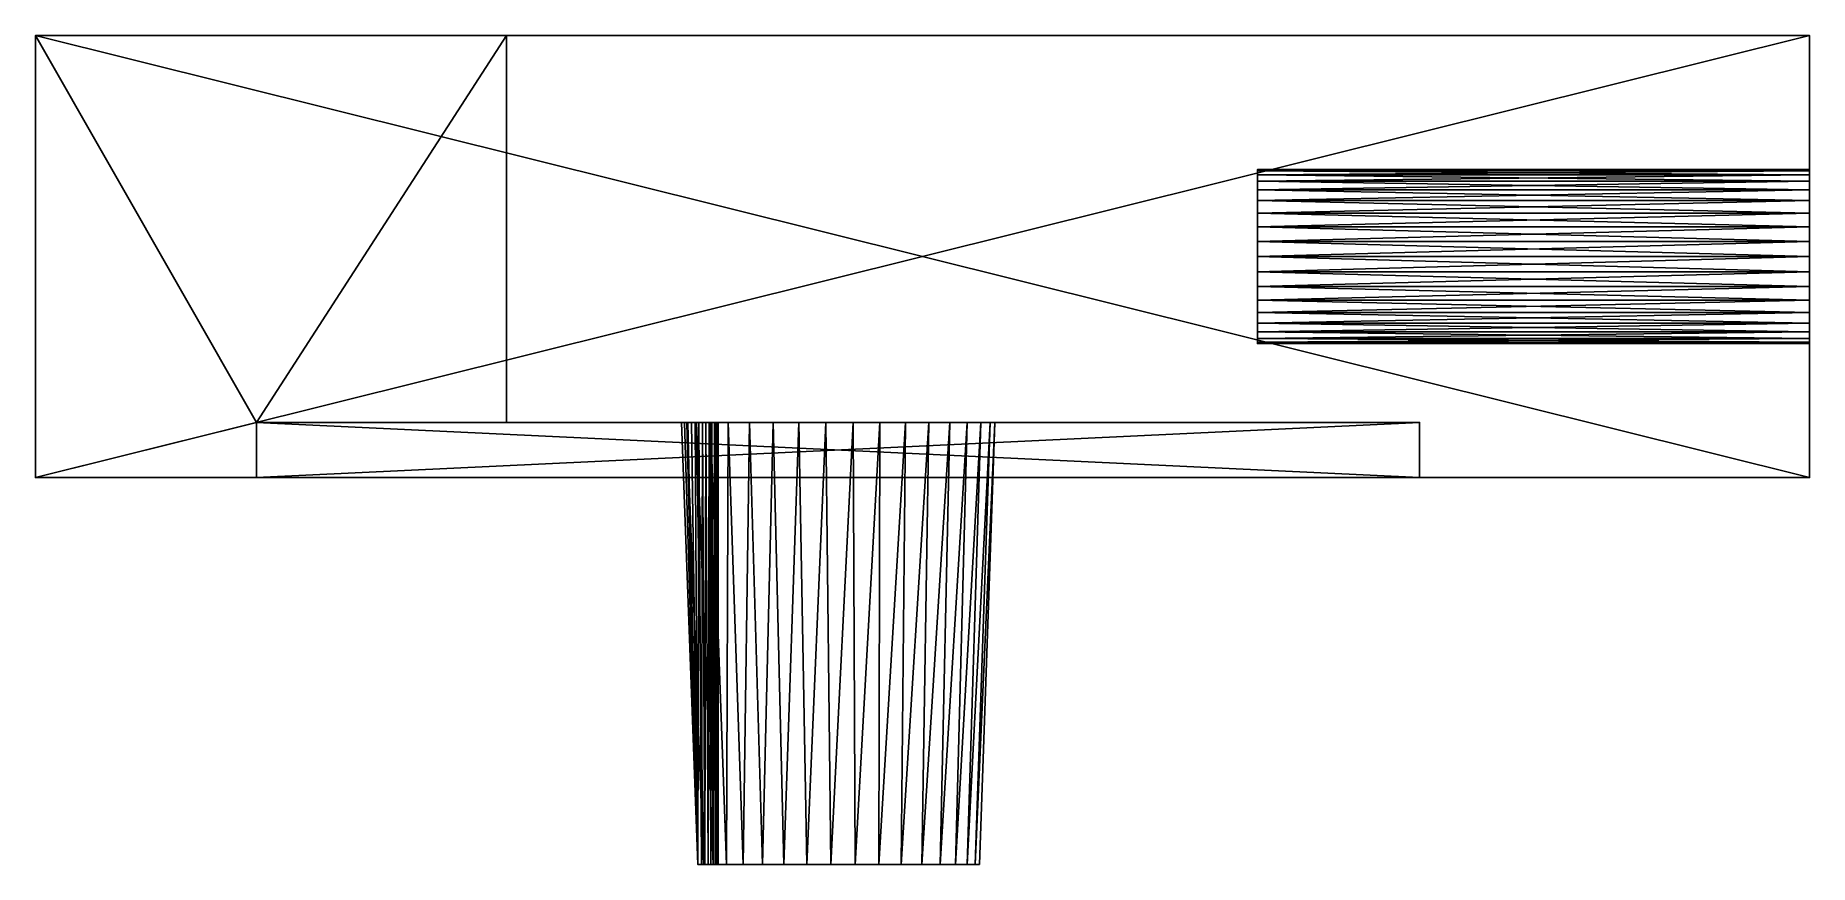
# Model space of a CAD drawing. Extents: x -0.92 to 1.12, y 0.01 to 0.97.
import ezdxf

# ---------------------------------------------------------------- set-up
doc = ezdxf.new("R2010")
doc.units = 0
doc.layers.add('bottom_slider_support', color=254, linetype='CONTINUOUS')

msp = doc.modelspace()

# ---------------------------------------------------------------- meshes
at = {"layer": 'bottom_slider_support', "color": 254}
mesh = msp.add_polyface(dxfattribs=at)
corners = [(-0.668848, 0.457144, 1.470025), (-0.668848, 0.457144, 2.538784), (-0.668848, 0.520644, 1.470025), (-0.668848, 0.520644, 2.538784), (-0.381, 0.965144, -6.600825), (-0.922848, 0.965144, -6.600825), (-0.922848, 0.965144, -7.898185), (-0.381, 0.965144, -6.183035), (-0.922848, 0.965144, 1.069975), (-0.922848, 0.965144, -6.183035), (-0.922848, 0.965144, 2.792784), (-0.922848, 0.965144, 1.470025), (-0.381, 0.965144, 1.470025), (-0.922848, 0.457144, -6.183035), (-0.922848, 0.457144, 1.069975), (-0.922848, 0.457144, 1.470025), (-0.922848, 0.457144, 2.792784), (-0.668848, 0.457144, -7.644185), (-0.922848, 0.457144, -6.600825), (-0.668848, 0.457144, -6.600825), (-0.668848, 0.457144, -2.566617), (-0.668848, 0.457144, -6.183035), (-0.668848, 0.457144, 1.069975), (-0.668848, 0.457144, -2.538784), (-0.922848, 0.457144, -7.898185), (-0.668848, 0.520644, -6.183035), (-0.668848, 0.520644, -2.566617), (-0.668848, 0.520644, 1.069975), (-0.668848, 0.520644, -2.538784), (-0.668848, 0.520644, -6.600825), (-0.668848, 0.520644, -7.644185)]
mesh.append_faces([[corners[k] for k in face] for face in [(0, 1, 2), (2, 1, 3), (4, 5, 6), (7, 8, 9), (10, 11, 12), (13, 9, 14), (9, 8, 14), (15, 11, 16), (11, 10, 16), (17, 18, 19), (13, 14, 20), (21, 13, 20), (14, 22, 23), (18, 17, 24), (15, 16, 1), (0, 15, 1), (20, 14, 23), (21, 20, 25), (25, 20, 26), (22, 27, 23), (23, 27, 28), (24, 6, 5), (24, 5, 18), (19, 29, 17), (17, 29, 30), (13, 21, 25), (9, 13, 25), (19, 18, 29), (18, 5, 29), (15, 0, 2), (11, 15, 2), (22, 14, 27), (14, 8, 27)]], dxfattribs={"color": 254})
mesh = msp.add_polyface(dxfattribs=at)
corners = [(-0.179963, 0.520644, 1.924114), (-0.179963, 0.520644, 1.885886), (-0.668848, 0.520644, 1.470025), (-0.173963, 0.520644, 1.95489), (-0.668848, 0.520644, 2.538784), (-0.668848, 0.520644, 1.069975), (-0.179963, 0.520644, 0.654114), (-0.179963, 0.520644, 0.615886), (-0.173963, 0.520644, 1.85511), (-0.173963, 0.520644, 0.68489), (-0.173963, 0.520644, 0.58511), (-0.381, 0.520644, 1.069975), (-0.668848, 0.520644, -2.538784), (-0.179963, 0.520644, -0.654114), (-0.179963, 0.520644, -0.615886), (-0.381, 0.520644, 1.470025), (-0.179963, 0.520644, -1.885886), (-0.179963, 0.520644, -1.924114), (-0.922848, 0.965144, 1.069975), (-0.381, 0.965144, -6.183035), (-0.381, 0.965144, 1.069975), (-0.668848, 0.520644, -2.566617), (-0.179963, 0.520644, -3.206686), (-0.179963, 0.520644, -3.244914), (-0.668848, 0.520644, -6.183035), (-0.179963, 0.520644, -4.476686), (-0.179963, 0.520644, -4.514914), (-0.179963, 0.520644, -7.016686), (-0.179963, 0.520644, -7.054914), (-0.668848, 0.520644, -6.600825), (-0.179963, 0.520644, -5.746686), (-0.179963, 0.520644, -5.784914), (-0.381, 0.520644, -6.600825), (-0.173963, 0.520644, -6.98591), (-0.381, 0.520644, -6.183035), (-0.668848, 0.520644, -7.644185), (-0.922848, 0.965144, -6.183035), (-0.381, 0.965144, -6.600825), (-0.922848, 0.965144, -6.600825), (-0.381, 0.965144, 1.470025), (-0.922848, 0.965144, 1.470025)]
mesh.append_faces([[corners[k] for k in face] for face in [(0, 1, 2), (3, 0, 4), (5, 6, 7), (8, 2, 1), (0, 2, 4), (9, 6, 5), (10, 5, 7), (11, 9, 5), (12, 5, 13), (14, 13, 5), (2, 8, 15), (16, 17, 12), (18, 19, 20), (21, 22, 23), (24, 25, 26), (27, 28, 29), (24, 21, 25), (30, 31, 24), (32, 33, 29), (24, 31, 34), (29, 28, 35), (19, 24, 34), (19, 36, 24), (19, 34, 37), (37, 34, 32), (29, 37, 32), (38, 37, 29), (39, 2, 15), (39, 40, 2), (39, 15, 20), (20, 15, 11), (5, 20, 11), (18, 20, 5)]], dxfattribs={"color": 254})
mesh = msp.add_polyface(dxfattribs=at)
corners = [(-0.179963, 0.520644, -3.206686), (-0.668848, 0.520644, -2.566617), (-0.173963, 0.520644, -3.17591), (-0.16274, 0.520644, -3.146633), (-0.146633, 0.520644, -3.119731), (-0.126125, 0.520644, -3.096013), (-0.10183, 0.520644, -3.076192), (-0.074478, 0.520644, -3.060861), (-0.044891, 0.520644, -3.050481), (-0.013957, 0.520644, -3.045364), (-0.173963, 0.520644, -3.27569), (-0.179963, 0.520644, -3.244914), (-0.173963, 0.520644, -4.44591), (-0.179963, 0.520644, -4.476686), (-0.16274, 0.520644, -4.574967), (-0.16274, 0.520644, -5.686633), (-0.668848, 0.520644, -6.183035), (-0.173963, 0.520644, -4.54569), (-0.179963, 0.520644, -5.746686), (-0.173963, 0.520644, -5.71591), (-0.173963, 0.520644, -5.81569), (-0.381, 0.520644, -6.183035), (-0.179963, 0.520644, -5.784914), (-0.16274, 0.520644, -5.844967), (-0.146633, 0.520644, -5.871869), (-0.668848, 0.520644, -7.644185), (-0.179963, 0.520644, -7.054914), (-0.173963, 0.520644, -7.08569), (-0.173963, 0.520644, -6.98591), (-0.179963, 0.520644, -7.016686), (-0.668848, 0.520644, -6.600825), (0.017397, 0.520644, -5.945937), (-0.381, 0.520644, -6.600825), (-0.044891, 0.520644, -7.211119), (-0.013957, 0.520644, -7.216236), (-0.074478, 0.520644, -7.200739), (-0.10183, 0.520644, -7.185408), (-0.146633, 0.520644, -7.141869), (-0.126125, 0.520644, -7.165587), (-0.16274, 0.520644, -7.114967), (-0.179963, 0.520644, -4.514914), (-0.16274, 0.520644, -6.956633), (-0.146633, 0.520644, -6.929731), (-0.922848, 0.457144, 2.792784), (-0.922848, 0.965144, 2.792784), (1.117255, 0.965144, 2.792784), (-0.922848, 0.457144, -7.898185), (1.117255, 0.457144, -7.898185), (-0.922848, 0.965144, -7.898185)]
mesh.append_faces([[corners[k] for k in face] for face in [(0, 1, 2), (2, 1, 3), (3, 1, 4), (4, 1, 5), (5, 1, 6), (6, 1, 7), (7, 1, 8), (8, 1, 9), (10, 1, 11), (10, 12, 1), (13, 1, 12), (14, 15, 16), (17, 14, 16), (18, 16, 19), (19, 16, 15), (20, 21, 22), (23, 24, 21), (25, 26, 27), (20, 23, 21), (28, 29, 30), (31, 32, 21), (33, 34, 25), (35, 33, 25), (36, 35, 25), (37, 38, 25), (27, 39, 25), (40, 17, 16), (41, 28, 32), (42, 41, 32), (39, 37, 25), (38, 36, 25), (43, 44, 45), (46, 47, 48)]], dxfattribs={"color": 254})
mesh = msp.add_polyface(dxfattribs=at)
corners = [(-0.381, 0.965144, 1.069975), (-0.381, 0.965144, -6.183035), (1.117255, 0.965144, -7.898185), (-0.381, 0.965144, -6.600825), (-0.922848, 0.965144, -7.898185), (1.117255, 0.965144, 2.792784), (-0.922848, 0.965144, 2.792784), (-0.381, 0.965144, 1.470025), (0.128578, 0.520644, -5.638443), (0.128578, 0.520644, -4.623157), (0.14863, 0.520644, -4.599052), (0.104665, 0.520644, -5.618162), (0.104665, 0.520644, -4.643438), (0.077612, 0.520644, -5.602312), (0.077612, 0.520644, -4.659288), (0.048228, 0.520644, -4.670231), (0.048228, 0.520644, -5.591369), (-0.013957, 0.520644, -4.676236), (0.017397, 0.520644, -4.675937), (-0.013957, 0.520644, -5.585364), (-0.044891, 0.520644, -4.671119), (-0.044891, 0.520644, -5.590481), (-0.074478, 0.520644, -4.660739), (-0.074478, 0.520644, -5.600861), (-0.10183, 0.520644, -4.645408), (-0.10183, 0.520644, -5.616192), (0.017397, 0.520644, -5.585663), (-0.126125, 0.520644, -5.636013), (0.128578, 0.520644, -6.908443), (0.128578, 0.520644, -5.893157), (0.14863, 0.520644, -5.869052), (0.104665, 0.520644, -6.888162), (0.104665, 0.520644, -5.913438), (0.077612, 0.520644, -6.872312), (0.077612, 0.520644, -5.929288), (0.048228, 0.520644, -5.940231), (0.048228, 0.520644, -6.861369), (0.017397, 0.520644, -5.945937), (0.017397, 0.520644, -6.855663), (-0.013957, 0.520644, -7.216236), (0.668848, 0.520644, -7.644185), (-0.668848, 0.520644, -7.644185)]
mesh.append_faces([[corners[k] for k in face] for face in [(0, 1, 2), (1, 3, 2), (3, 4, 2), (5, 6, 7), (5, 7, 0), (8, 9, 10), (11, 12, 9), (13, 14, 12), (15, 14, 16), (17, 18, 19), (20, 17, 21), (22, 20, 23), (24, 22, 25), (18, 15, 26), (27, 24, 25), (25, 22, 23), (23, 20, 21), (21, 17, 19), (19, 18, 26), (26, 15, 16), (16, 14, 13), (13, 12, 11), (11, 9, 8), (28, 29, 30), (31, 32, 29), (33, 34, 32), (35, 34, 36), (37, 35, 38), (38, 35, 36), (36, 34, 33), (33, 32, 31), (31, 29, 28), (39, 40, 41)]], dxfattribs={"color": 254})
mesh = msp.add_polyface(dxfattribs=at)
corners = [(0.164221, 0.520644, -4.419752), (0.174883, 0.520644, -3.272362), (0.174883, 0.520644, -4.449238), (0.668848, 0.520644, -2.566617), (0.180295, 0.520644, -4.480123), (0.180295, 0.520644, -4.511477), (0.14863, 0.520644, -5.662548), (0.14863, 0.520644, -4.599052), (0.164221, 0.520644, -4.571848), (0.174883, 0.520644, -4.542362), (0.164221, 0.520644, -5.689752), (0.174883, 0.520644, -5.719238), (0.128578, 0.520644, -5.638443), (0.180295, 0.520644, -5.750123), (0.180295, 0.520644, -5.781477), (0.668848, 0.520644, -7.644185), (0.164221, 0.520644, -5.841848), (0.174883, 0.520644, -5.812362), (0.14863, 0.520644, -6.932548), (0.14863, 0.520644, -5.869052), (0.128578, 0.520644, -6.908443), (0.164221, 0.520644, -6.959752), (0.174883, 0.520644, -6.989238), (0.180295, 0.520644, -7.020123), (0.180295, 0.520644, -7.051477), (0.174883, 0.520644, -7.082362), (0.164221, 0.520644, -7.111848), (0.14863, 0.520644, -7.139052), (0.128578, 0.520644, -7.163157), (0.104665, 0.520644, -7.183438), (0.077612, 0.520644, -7.199288), (0.048228, 0.520644, -7.210231), (0.017397, 0.520644, -7.215937), (-0.013957, 0.520644, -7.216236), (0.128578, 0.520644, -3.098443), (0.104665, 0.520644, -3.078162), (-0.922848, 0.457144, 2.792784), (1.117255, 0.965144, 2.792784), (1.117255, 0.457144, 2.792784), (-0.922848, 0.965144, -7.898185), (1.117255, 0.457144, -7.898185), (1.117255, 0.965144, -7.898185)]
mesh.append_faces([[corners[k] for k in face] for face in [(0, 1, 2), (2, 1, 3), (4, 3, 5), (6, 7, 8), (8, 9, 10), (9, 5, 11), (12, 7, 6), (6, 8, 10), (10, 9, 11), (11, 5, 13), (14, 13, 15), (16, 17, 15), (18, 19, 16), (17, 14, 15), (20, 19, 18), (18, 16, 21), (21, 16, 15), (22, 21, 15), (23, 22, 15), (24, 23, 15), (25, 24, 15), (26, 25, 15), (27, 15, 28), (28, 15, 29), (29, 15, 30), (31, 30, 15), (32, 31, 15), (33, 32, 15), (27, 26, 15), (34, 35, 3), (13, 5, 15), (36, 37, 38), (39, 40, 41)]], dxfattribs={"color": 254})
mesh = msp.add_polyface(dxfattribs=at)
corners = [(0.482255, 0.761144, -7.453819), (0.482255, 0.775423, -7.443821), (1.117255, 0.775423, -7.443821), (0.482255, 0.787748, -7.431495), (1.117255, 0.787748, -7.431495), (0.482255, 0.797747, -7.417216), (1.117255, 0.797747, -7.417216), (0.482255, 0.805113, -7.401418), (1.117255, 0.805113, -7.401418), (0.482255, 0.809625, -7.384581), (1.117255, 0.809625, -7.384581), (0.482255, 0.811144, -7.367216), (1.117255, 0.811144, -7.367216), (0.482255, 0.809625, -7.349851), (1.117255, 0.809625, -7.349851), (0.482255, 0.805113, -7.333014), (1.117255, 0.805113, -7.333014), (0.482255, 0.797747, -7.317216), (1.117255, 0.797747, -7.317216), (0.482255, 0.787748, -7.302937), (1.117255, 0.787748, -7.302937), (0.482255, 0.775423, -7.290612), (1.117255, 0.775423, -7.290612), (0.482255, 0.761144, -7.280614), (1.117255, 0.761144, -7.280614), (0.482255, 0.761144, -6.818819), (0.482255, 0.775423, -6.808821), (1.117255, 0.775423, -6.808821), (0.482255, 0.787748, -6.796495), (1.117255, 0.787748, -6.796495), (0.482255, 0.797747, -6.782216), (1.117255, 0.797747, -6.782216), (0.482255, 0.805113, -6.766418), (1.117255, 0.805113, -6.766418), (0.482255, 0.809625, -6.749581), (1.117255, 0.809625, -6.749581), (0.482255, 0.811144, -6.732216), (1.117255, 0.811144, -6.732216), (0.482255, 0.809625, -6.714851), (1.117255, 0.809625, -6.714851), (0.482255, 0.805113, -6.698014), (1.117255, 0.805113, -6.698014), (0.482255, 0.797747, -6.682216), (1.117255, 0.797747, -6.682216), (0.482255, 0.787748, -6.667937), (1.117255, 0.787748, -6.667937), (0.482255, 0.775423, -6.655612), (1.117255, 0.775423, -6.655612), (0.482255, 0.761144, -6.645614), (1.117255, 0.761144, -6.645614), (0.482255, 0.761144, -6.183819), (0.482255, 0.775423, -6.173821), (1.117255, 0.775423, -6.173821), (0.482255, 0.787748, -6.161495), (1.117255, 0.787748, -6.161495), (1.117255, 0.965144, -7.898185), (1.117255, 0.965144, 2.792784), (-0.381, 0.965144, 1.069975), (0.482255, 0.805113, 1.488582), (0.482255, 0.711144, 1.422784), (0.482255, 0.809625, 1.505419), (0.482255, 0.811144, 1.522784), (0.482255, 0.809625, 1.540149), (0.482255, 0.805113, 1.556986), (0.482255, 0.797747, 1.572784), (0.482255, 0.787748, 1.587063)]
mesh.append_faces([[corners[k] for k in face] for face in [(0, 1, 2), (1, 3, 4), (3, 5, 6), (5, 7, 8), (7, 9, 10), (9, 11, 12), (11, 13, 14), (13, 15, 16), (15, 17, 18), (17, 19, 20), (19, 21, 22), (21, 23, 24), (25, 26, 27), (26, 28, 29), (28, 30, 31), (30, 32, 33), (32, 34, 35), (34, 36, 37), (36, 38, 39), (38, 40, 41), (40, 42, 43), (42, 44, 45), (44, 46, 47), (46, 48, 49), (50, 51, 52), (51, 53, 54), (55, 56, 57), (58, 59, 60), (60, 59, 61), (61, 59, 62), (62, 59, 63), (63, 59, 64), (64, 59, 65)]], dxfattribs={"color": 254})
mesh = msp.add_polyface(dxfattribs=at)
corners = [(1.117255, 0.646865, 1.599388), (1.117255, 0.63454, 1.587063), (1.117255, 0.646865, 2.081179), (1.117255, 0.661144, 1.609386), (1.117255, 0.661144, 2.071181), (1.117255, 0.676942, 1.616753), (1.117255, 0.676942, 2.063815), (1.117255, 0.693779, 1.621265), (1.117255, 0.693779, 2.059303), (1.117255, 0.711144, 1.622784), (1.117255, 0.711144, 2.057784), (1.117255, 0.676942, 0.981753), (1.117255, 0.693779, 1.424303), (1.117255, 0.693779, 0.986265), (1.117255, 0.646865, 0.964388), (1.117255, 0.661144, 1.436181), (1.117255, 0.661144, 0.974386), (1.117255, 0.965144, 2.792784), (1.117255, 0.711144, 2.257784), (1.117255, 0.457144, 2.792784), (1.117255, 0.711144, 1.422784), (1.117255, 0.711144, 0.987784), (1.117255, 0.676942, 1.428815), (1.117255, 0.676942, 0.793815), (1.117255, 0.693779, 0.789303), (1.117255, 0.676942, 0.346753), (0.482255, 0.646865, 2.081179), (0.482255, 0.63454, 2.093505), (1.117255, 0.63454, 2.093505), (0.482255, 0.646865, 2.234388), (1.117255, 0.63454, 2.222063), (1.117255, 0.646865, 2.234388), (0.482255, 0.661144, 2.244386), (1.117255, 0.661144, 2.244386), (0.482255, 0.676942, 2.251753), (1.117255, 0.676942, 2.251753), (0.482255, 0.693779, 2.256265), (1.117255, 0.693779, 2.256265), (0.482255, 0.711144, 2.257784), (0.482255, 0.693779, 1.424303), (0.482255, 0.676942, 1.428815), (0.482255, 0.661144, 1.436181), (0.482255, 0.646865, 1.446179), (1.117255, 0.646865, 1.446179), (0.482255, 0.63454, 1.458505), (1.117255, 0.63454, 1.458505), (0.482255, 0.646865, 1.599388), (0.482255, 0.661144, 1.609386), (0.482255, 0.676942, 1.616753), (0.482255, 0.693779, 1.621265), (0.482255, 0.711144, 1.622784)]
mesh.append_faces([[corners[k] for k in face] for face in [(0, 1, 2), (3, 0, 4), (5, 3, 6), (7, 5, 8), (9, 7, 10), (11, 12, 13), (14, 15, 16), (10, 7, 8), (8, 5, 6), (6, 3, 4), (4, 0, 2), (17, 18, 19), (13, 12, 20), (13, 20, 21), (11, 22, 12), (23, 24, 25), (26, 4, 2), (27, 2, 28), (29, 30, 31), (32, 31, 33), (34, 33, 35), (36, 35, 37), (38, 37, 18), (39, 20, 12), (40, 12, 22), (41, 22, 15), (42, 15, 43), (44, 43, 45), (46, 1, 0), (47, 0, 3), (48, 3, 5), (49, 5, 7), (50, 7, 9)]], dxfattribs={"color": 254})
mesh = msp.add_polyface(dxfattribs=at)
corners = [(1.117255, 0.728509, 1.621265), (1.117255, 0.711144, 1.622784), (1.117255, 0.711144, 2.057784), (1.117255, 0.787748, 1.587063), (1.117255, 0.797747, 2.107784), (1.117255, 0.797747, 1.572784), (1.117255, 0.797747, 2.207784), (1.117255, 0.787748, 2.222063), (1.117255, 0.965144, 2.792784), (1.117255, 0.728509, 2.256265), (1.117255, 0.711144, 2.257784), (1.117255, 0.745346, 2.251753), (0.482255, 0.811144, 2.157784), (1.117255, 0.809625, 2.175149), (1.117255, 0.811144, 2.157784), (0.482255, 0.809625, 2.140419), (1.117255, 0.809625, 2.140419), (0.482255, 0.805113, 2.123582), (1.117255, 0.805113, 2.123582), (0.482255, 0.797747, 2.107784), (0.482255, 0.787748, 2.093505), (1.117255, 0.787748, 2.093505), (0.482255, 0.775423, 2.081179), (1.117255, 0.775423, 2.081179), (0.482255, 0.761144, 2.071181), (1.117255, 0.761144, 2.071181), (0.482255, 0.745346, 2.063815), (1.117255, 0.745346, 2.063815), (0.482255, 0.728509, 2.059303), (1.117255, 0.728509, 2.059303), (0.482255, 0.711144, 2.057784), (0.482255, 0.728509, 1.621265), (0.482255, 0.745346, 1.616753), (1.117255, 0.745346, 1.616753), (0.482255, 0.761144, 1.609386), (1.117255, 0.761144, 1.609386), (0.482255, 0.775423, 1.599388), (1.117255, 0.775423, 1.599388), (0.482255, 0.787748, 1.587063), (0.482255, 0.797747, 1.572784), (0.482255, 0.805113, 1.556986), (1.117255, 0.805113, 1.556986), (0.482255, 0.809625, 1.540149), (1.117255, 0.809625, 1.540149), (0.482255, 0.811144, 1.522784), (1.117255, 0.811144, 1.522784), (0.482255, 0.809625, 1.505419), (1.117255, 0.809625, 1.505419), (0.482255, 0.805113, 1.488582), (1.117255, 0.805113, 1.488582), (0.482255, 0.797747, 1.472784), (1.117255, 0.797747, 1.472784), (0.482255, 0.787748, 1.458505), (1.117255, 0.787748, 1.458505), (0.482255, 0.775423, 1.446179), (1.117255, 0.775423, 1.446179), (0.482255, 0.761144, 1.436181), (1.117255, 0.761144, 1.436181), (0.482255, 0.745346, 1.428815), (1.117255, 0.745346, 1.428815), (0.482255, 0.728509, 1.424303), (1.117255, 0.728509, 1.424303), (0.482255, 0.711144, 1.422784), (1.117255, 0.711144, 1.422784)]
mesh.append_faces([[corners[k] for k in face] for face in [(0, 1, 2), (3, 4, 5), (6, 7, 8), (8, 9, 10), (8, 11, 9), (12, 13, 14), (15, 14, 16), (17, 16, 18), (19, 18, 4), (20, 4, 21), (22, 21, 23), (24, 23, 25), (26, 25, 27), (28, 27, 29), (30, 29, 2), (31, 1, 0), (32, 0, 33), (34, 33, 35), (36, 35, 37), (38, 37, 3), (39, 3, 5), (40, 5, 41), (42, 41, 43), (44, 43, 45), (46, 45, 47), (48, 47, 49), (50, 49, 51), (52, 51, 53), (54, 53, 55), (56, 55, 57), (58, 57, 59), (60, 59, 61), (62, 61, 63)]], dxfattribs={"color": 254})
mesh = msp.add_polyface(dxfattribs=at)
corners = [(1.117255, 0.693779, 0.351265), (1.117255, 0.693779, 0.789303), (1.117255, 0.711144, 0.787784), (1.117255, 0.711144, 0.352784), (1.117255, 0.693779, -0.283735), (1.117255, 0.693779, 0.154303), (1.117255, 0.711144, 0.152784), (1.117255, 0.711144, -0.282216), (1.117255, 0.693779, -0.918735), (1.117255, 0.693779, -0.480697), (1.117255, 0.711144, -0.482216), (1.117255, 0.711144, -0.917216), (1.117255, 0.693779, -1.553735), (1.117255, 0.693779, -1.115697), (1.117255, 0.711144, -1.117216), (1.117255, 0.711144, -1.552216), (1.117255, 0.693779, -2.188735), (1.117255, 0.693779, -1.750697), (1.117255, 0.711144, -1.752216), (1.117255, 0.711144, -2.187216), (1.117255, 0.693779, -2.823735), (1.117255, 0.693779, -2.385697), (1.117255, 0.711144, -2.387216), (1.117255, 0.711144, -2.822216), (1.117255, 0.693779, -3.458735), (1.117255, 0.693779, -3.020697), (1.117255, 0.711144, -3.022216), (1.117255, 0.676942, -3.463247), (1.117255, 0.711144, -3.457216), (1.117255, 0.693779, -4.093735), (1.117255, 0.693779, -3.655697), (1.117255, 0.711144, -3.657216), (1.117255, 0.676942, -4.098247), (1.117255, 0.711144, -4.092216), (1.117255, 0.693779, -4.728735), (1.117255, 0.693779, -4.290697), (1.117255, 0.711144, -4.292216), (1.117255, 0.676942, -4.733247), (1.117255, 0.711144, -4.727216), (1.117255, 0.693779, -5.363735), (1.117255, 0.693779, -4.925697), (1.117255, 0.711144, -4.927216), (1.117255, 0.676942, -5.368247), (1.117255, 0.711144, -5.362216), (1.117255, 0.693779, -5.998735), (1.117255, 0.693779, -5.560697), (1.117255, 0.711144, -5.562216), (1.117255, 0.676942, -6.003247), (1.117255, 0.711144, -5.997216), (1.117255, 0.693779, -6.633735), (1.117255, 0.693779, -6.195697), (1.117255, 0.711144, -6.197216), (1.117255, 0.676942, -6.638247), (1.117255, 0.711144, -6.632216), (1.117255, 0.965144, -7.898185), (1.117255, 0.457144, -7.898185), (1.117255, 0.711144, -7.467216), (1.117255, 0.693779, -6.830697), (1.117255, 0.711144, -6.832216), (1.117255, 0.693779, -7.268735), (1.117255, 0.676942, -7.273247), (1.117255, 0.711144, -7.267216)]
mesh.append_faces([[corners[k] for k in face] for face in [(0, 1, 2), (0, 2, 3), (4, 5, 6), (4, 6, 7), (8, 9, 10), (8, 10, 11), (12, 13, 14), (12, 14, 15), (16, 17, 18), (16, 18, 19), (20, 21, 22), (20, 22, 23), (24, 25, 26), (27, 25, 24), (24, 26, 28), (29, 30, 31), (32, 30, 29), (29, 31, 33), (34, 35, 36), (37, 35, 34), (34, 36, 38), (39, 40, 41), (42, 40, 39), (39, 41, 43), (44, 45, 46), (47, 45, 44), (44, 46, 48), (49, 50, 51), (52, 50, 49), (49, 51, 53), (54, 55, 56), (57, 58, 59), (60, 57, 59), (59, 58, 61)]], dxfattribs={"color": 254})
mesh = msp.add_polyface(dxfattribs=at)
corners = [(1.117255, 0.787748, 1.587063), (1.117255, 0.775423, 1.599388), (1.117255, 0.787748, 2.093505), (1.117255, 0.965144, 2.792784), (1.117255, 0.761144, 2.244386), (1.117255, 0.745346, 2.251753), (1.117255, 0.797747, 1.572784), (1.117255, 0.805113, 2.123582), (1.117255, 0.805113, 1.556986), (1.117255, 0.787748, 2.222063), (1.117255, 0.775423, 2.234388), (1.117255, 0.809625, 2.140419), (1.117255, 0.809625, 1.540149), (1.117255, 0.797747, 2.207784), (1.117255, 0.805113, 2.191986), (1.117255, 0.809625, 2.175149), (1.117255, 0.811144, 1.522784), (1.117255, 0.811144, 2.157784), (1.117255, 0.761144, 1.609386), (1.117255, 0.775423, 2.081179), (1.117255, 0.797747, 2.107784), (1.117255, 0.745346, 1.616753), (1.117255, 0.761144, 2.071181), (1.117255, 0.728509, 1.621265), (1.117255, 0.745346, 2.063815), (1.117255, 0.711144, 2.057784), (1.117255, 0.728509, 2.059303), (1.117255, 0.745346, 1.428815), (1.117255, 0.761144, 1.436181), (1.117255, 0.745346, 0.981753), (1.117255, 0.811144, 0.887784), (1.117255, 0.728509, 0.986265), (1.117255, 0.728509, 1.424303), (1.117255, 0.728509, 0.789303), (1.117255, 0.745346, 0.793815), (1.117255, 0.728509, 0.351265), (1.117255, 0.711144, 0.987784), (1.117255, 0.711144, 1.422784), (1.117255, 0.775423, 1.446179), (1.117255, 0.761144, 0.974386), (1.117255, 0.787748, 1.458505), (1.117255, 0.775423, 0.964388), (1.117255, 0.797747, 1.472784), (1.117255, 0.787748, 0.952063), (1.117255, 0.805113, 1.488582), (1.117255, 0.797747, 0.937784), (1.117255, 0.809625, 1.505419), (1.117255, 0.805113, 0.921986)]
mesh.append_faces([[corners[k] for k in face] for face in [(0, 1, 2), (3, 4, 5), (6, 7, 8), (9, 10, 3), (11, 12, 8), (13, 3, 14), (3, 12, 11), (14, 3, 15), (3, 16, 12), (15, 3, 17), (17, 3, 11), (1, 18, 19), (11, 8, 7), (7, 6, 20), (18, 21, 22), (20, 0, 2), (2, 1, 19), (21, 23, 24), (19, 18, 22), (22, 21, 24), (23, 25, 26), (24, 23, 26), (3, 10, 4), (27, 28, 29), (16, 3, 30), (29, 31, 27), (32, 27, 31), (33, 34, 35), (32, 36, 37), (28, 38, 39), (38, 40, 41), (40, 42, 43), (42, 44, 45), (44, 46, 47)]], dxfattribs={"color": 254})
mesh = msp.add_polyface(dxfattribs=at)
corners = [(1.117255, 0.797747, 0.937784), (1.117255, 0.805113, 1.488582), (1.117255, 0.805113, 0.921986), (1.117255, 0.805113, 0.853582), (1.117255, 0.809625, 0.870419), (1.117255, 0.805113, 0.286986), (1.117255, 0.797747, 0.302784), (1.117255, 0.805113, 0.218582), (1.117255, 0.809625, 0.235419), (1.117255, 0.805113, -0.348014), (1.117255, 0.797747, -0.332216), (1.117255, 0.805113, -0.416418), (1.117255, 0.809625, -0.399581), (1.117255, 0.805113, -0.983014), (1.117255, 0.797747, -0.967216), (1.117255, 0.805113, -1.051418), (1.117255, 0.809625, -1.034581), (1.117255, 0.805113, -1.618014), (1.117255, 0.797747, -1.602216), (1.117255, 0.805113, -1.686418), (1.117255, 0.809625, -1.669581), (1.117255, 0.805113, -2.253014), (1.117255, 0.797747, -2.237216), (1.117255, 0.797747, -2.337216), (1.117255, 0.805113, -2.321418), (1.117255, 0.797747, -2.872216), (1.117255, 0.809625, -2.304581), (1.117255, 0.805113, -2.888014), (1.117255, 0.797747, -2.972216), (1.117255, 0.805113, -2.956418), (1.117255, 0.797747, -3.507216), (1.117255, 0.809625, -2.939581), (1.117255, 0.805113, -3.523014), (1.117255, 0.797747, -3.607216), (1.117255, 0.805113, -3.591418), (1.117255, 0.797747, -4.142216), (1.117255, 0.809625, -3.574581), (1.117255, 0.805113, -4.158014), (1.117255, 0.797747, -4.242216), (1.117255, 0.805113, -4.226418), (1.117255, 0.797747, -4.777216), (1.117255, 0.809625, -4.209581), (1.117255, 0.805113, -4.793014), (1.117255, 0.797747, -4.877216), (1.117255, 0.805113, -4.861418), (1.117255, 0.797747, -5.412216), (1.117255, 0.809625, -4.844581), (1.117255, 0.805113, -5.428014), (1.117255, 0.797747, -5.512216), (1.117255, 0.805113, -5.496418), (1.117255, 0.797747, -6.047216), (1.117255, 0.805113, -6.063014), (1.117255, 0.797747, -6.147216), (1.117255, 0.805113, -6.131418), (1.117255, 0.797747, -6.682216), (1.117255, 0.805113, -6.698014), (1.117255, 0.797747, -6.782216), (1.117255, 0.805113, -6.766418), (1.117255, 0.797747, -7.317216), (1.117255, 0.805113, -7.333014), (1.117255, 0.965144, -7.898185), (1.117255, 0.711144, -7.467216), (1.117255, 0.728509, -7.465697)]
mesh.append_faces([[corners[k] for k in face] for face in [(0, 1, 2), (3, 4, 5), (6, 3, 5), (7, 8, 9), (10, 7, 9), (11, 12, 13), (14, 11, 13), (15, 16, 17), (18, 15, 17), (19, 20, 21), (22, 19, 21), (23, 24, 25), (24, 26, 27), (25, 24, 27), (28, 29, 30), (29, 31, 32), (30, 29, 32), (33, 34, 35), (34, 36, 37), (35, 34, 37), (38, 39, 40), (39, 41, 42), (40, 39, 42), (43, 44, 45), (44, 46, 47), (45, 44, 47), (48, 49, 50), (50, 49, 51), (52, 53, 54), (54, 53, 55), (56, 57, 58), (58, 57, 59), (60, 61, 62)]], dxfattribs={"color": 254})
mesh = msp.add_polyface(dxfattribs=at)
corners = [(1.117255, 0.811144, 0.887784), (1.117255, 0.965144, 2.792784), (1.117255, 0.811144, 0.252784), (1.117255, 0.811144, -0.382216), (1.117255, 0.811144, -1.017216), (1.117255, 0.809625, -0.999851), (1.117255, 0.811144, -1.652216), (1.117255, 0.809625, -1.634851), (1.117255, 0.811144, -2.287216), (1.117255, 0.965144, -7.898185), (1.117255, 0.809625, -2.269851), (1.117255, 0.811144, -2.922216), (1.117255, 0.809625, -2.904851), (1.117255, 0.811144, -3.557216), (1.117255, 0.809625, -3.539851), (1.117255, 0.811144, -4.192216), (1.117255, 0.809625, -4.174851), (1.117255, 0.811144, -4.827216), (1.117255, 0.809625, -4.809851), (1.117255, 0.811144, -5.462216), (1.117255, 0.809625, -5.444851), (1.117255, 0.811144, -6.097216), (1.117255, 0.809625, -6.079851), (1.117255, 0.811144, -6.732216), (1.117255, 0.809625, -6.714851), (1.117255, 0.809625, -6.749581), (1.117255, 0.809625, -7.349851), (1.117255, 0.811144, -7.367216), (1.117255, 0.809625, -7.384581), (1.117255, 0.805113, -7.401418), (1.117255, 0.797747, -7.417216), (1.117255, 0.787748, -7.431495), (1.117255, 0.775423, -7.443821), (1.117255, 0.761144, -7.453819), (1.117255, 0.745346, -7.461185), (1.117255, 0.728509, -7.465697)]
mesh.append_faces([[corners[k] for k in face] for face in [(0, 1, 2), (2, 1, 3), (3, 1, 4), (5, 3, 4), (4, 1, 6), (7, 4, 6), (6, 1, 8), (1, 9, 8), (10, 6, 8), (8, 9, 11), (12, 8, 11), (11, 9, 13), (14, 11, 13), (13, 9, 15), (16, 13, 15), (15, 9, 17), (18, 15, 17), (17, 9, 19), (20, 17, 19), (19, 9, 21), (22, 19, 21), (21, 9, 23), (24, 21, 23), (23, 9, 25), (25, 9, 26), (26, 9, 27), (27, 9, 28), (28, 9, 29), (29, 9, 30), (30, 9, 31), (31, 9, 32), (32, 9, 33), (33, 9, 34), (34, 9, 35)]], dxfattribs={"color": 254})
mesh = msp.add_polyface(dxfattribs=at)
corners = [(0.482255, 0.728509, -7.465697), (0.482255, 0.711144, -7.467216), (0.482255, 0.745346, -7.461185), (0.482255, 0.761144, -7.453819), (0.482255, 0.775423, -7.443821), (0.482255, 0.787748, -7.431495), (0.482255, 0.797747, -7.417216), (0.482255, 0.805113, -7.401418), (0.482255, 0.809625, -7.384581), (0.482255, 0.811144, -7.367216), (0.482255, 0.809625, -7.349851), (0.482255, 0.805113, -7.333014), (0.482255, 0.797747, -7.317216), (0.482255, 0.787748, -7.302937), (0.482255, 0.775423, -7.290612), (0.482255, 0.761144, -7.280614), (0.482255, 0.745346, -7.273247), (0.482255, 0.728509, -7.268735), (0.482255, 0.728509, -6.830697), (0.482255, 0.711144, -6.832216), (0.482255, 0.745346, -6.826185), (0.482255, 0.761144, -6.818819), (0.482255, 0.775423, -6.808821), (0.482255, 0.787748, -6.796495), (0.482255, 0.797747, -6.782216), (0.482255, 0.805113, -6.766418), (0.482255, 0.809625, -6.749581), (0.482255, 0.811144, -6.732216), (0.482255, 0.809625, -6.714851), (0.482255, 0.805113, -6.698014), (0.482255, 0.797747, -6.682216), (0.482255, 0.787748, -6.667937), (0.482255, 0.775423, -6.655612), (0.482255, 0.761144, -6.645614), (0.482255, 0.745346, -6.638247), (0.482255, 0.728509, -6.633735), (0.482255, 0.711144, -6.632216)]
mesh.append_faces([[corners[k] for k in face] for face in [(0, 1, 2), (2, 1, 3), (3, 1, 4), (4, 1, 5), (5, 1, 6), (6, 1, 7), (7, 1, 8), (8, 1, 9), (9, 1, 10), (10, 1, 11), (11, 1, 12), (12, 1, 13), (13, 1, 14), (14, 1, 15), (15, 1, 16), (16, 1, 17), (18, 19, 20), (20, 19, 21), (21, 19, 22), (22, 19, 23), (23, 19, 24), (24, 19, 25), (25, 19, 26), (26, 19, 27), (27, 19, 28), (28, 19, 29), (29, 19, 30), (30, 19, 31), (31, 19, 32), (32, 19, 33), (33, 19, 34), (34, 19, 35), (35, 19, 36)]], dxfattribs={"color": 254})
mesh = msp.add_polyface(dxfattribs=at)
corners = [(0.482255, 0.787748, -6.161495), (0.482255, 0.711144, -6.197216), (0.482255, 0.797747, -6.147216), (0.482255, 0.805113, -6.131418), (0.482255, 0.809625, -6.114581), (0.482255, 0.811144, -6.097216), (0.482255, 0.809625, -6.079851), (0.482255, 0.805113, -6.063014), (0.482255, 0.797747, -6.047216), (0.482255, 0.787748, -6.032937), (0.482255, 0.787748, -5.526495), (0.482255, 0.711144, -5.562216), (0.482255, 0.797747, -5.512216), (0.482255, 0.805113, -5.496418), (0.482255, 0.809625, -5.479581), (0.482255, 0.811144, -5.462216), (0.482255, 0.809625, -5.444851), (0.482255, 0.805113, -5.428014), (0.482255, 0.797747, -5.412216), (0.482255, 0.787748, -5.397937), (0.482255, 0.787748, -4.891495), (0.482255, 0.711144, -4.927216), (0.482255, 0.797747, -4.877216), (0.482255, 0.805113, -4.861418), (0.482255, 0.809625, -4.844581), (0.482255, 0.811144, -4.827216), (0.482255, 0.809625, -4.809851), (0.482255, 0.805113, -4.793014), (0.482255, 0.797747, -4.777216), (0.482255, 0.787748, -4.762937), (0.482255, 0.775423, -4.268821), (0.482255, 0.711144, -4.292216), (0.482255, 0.787748, -4.256495), (0.482255, 0.797747, -4.242216), (0.482255, 0.805113, -4.226418), (0.482255, 0.809625, -4.209581), (0.482255, 0.811144, -4.192216), (0.482255, 0.809625, -4.174851), (0.482255, 0.805113, -4.158014), (0.482255, 0.797747, -4.142216), (0.482255, 0.787748, -4.127937), (0.482255, 0.775423, -4.115612)]
mesh.append_faces([[corners[k] for k in face] for face in [(0, 1, 2), (2, 1, 3), (3, 1, 4), (4, 1, 5), (5, 1, 6), (6, 1, 7), (7, 1, 8), (8, 1, 9), (10, 11, 12), (12, 11, 13), (13, 11, 14), (14, 11, 15), (15, 11, 16), (16, 11, 17), (17, 11, 18), (18, 11, 19), (20, 21, 22), (22, 21, 23), (23, 21, 24), (24, 21, 25), (25, 21, 26), (26, 21, 27), (27, 21, 28), (28, 21, 29), (30, 31, 32), (32, 31, 33), (33, 31, 34), (34, 31, 35), (35, 31, 36), (36, 31, 37), (37, 31, 38), (38, 31, 39), (39, 31, 40), (40, 31, 41)]], dxfattribs={"color": 254})
mesh = msp.add_polyface(dxfattribs=at)
corners = [(0.482255, 0.809625, -3.574581), (0.482255, 0.711144, -3.657216), (0.482255, 0.811144, -3.557216), (0.482255, 0.809625, -3.539851), (0.482255, 0.809625, -2.939581), (0.482255, 0.711144, -3.022216), (0.482255, 0.811144, -2.922216), (0.482255, 0.809625, -2.904851), (0.482255, 0.805113, -2.888014), (0.482255, 0.805113, -2.321418), (0.482255, 0.711144, -2.387216), (0.482255, 0.809625, -2.304581), (0.482255, 0.811144, -2.287216), (0.482255, 0.809625, -2.269851), (0.482255, 0.805113, -2.253014), (0.482255, 0.805113, -1.686418), (0.482255, 0.711144, -1.752216), (0.482255, 0.809625, -1.669581), (0.482255, 0.811144, -1.652216), (0.482255, 0.809625, -1.634851), (0.482255, 0.805113, -1.618014), (0.482255, 0.805113, -1.051418), (0.482255, 0.711144, -1.117216), (0.482255, 0.809625, -1.034581), (0.482255, 0.811144, -1.017216), (0.482255, 0.809625, -0.999851), (0.482255, 0.805113, -0.983014), (0.482255, 0.805113, -0.416418), (0.482255, 0.711144, -0.482216), (0.482255, 0.809625, -0.399581), (0.482255, 0.811144, -0.382216), (0.482255, 0.809625, -0.364851), (0.482255, 0.805113, -0.348014), (0.482255, 0.805113, 0.218582), (0.482255, 0.711144, 0.152784), (0.482255, 0.809625, 0.235419), (0.482255, 0.811144, 0.252784), (0.482255, 0.809625, 0.270149), (0.482255, 0.805113, 0.286986), (0.482255, 0.805113, 0.853582), (0.482255, 0.711144, 0.787784), (0.482255, 0.809625, 0.870419), (0.482255, 0.811144, 0.887784), (0.482255, 0.809625, 0.905149), (0.482255, 0.805113, 0.921986), (0.482255, 0.805113, 2.123582), (0.482255, 0.711144, 2.057784), (0.482255, 0.809625, 2.140419), (0.482255, 0.811144, 2.157784), (0.482255, 0.809625, 2.175149), (0.482255, 0.805113, 2.191986)]
mesh.append_faces([[corners[k] for k in face] for face in [(0, 1, 2), (2, 1, 3), (4, 5, 6), (6, 5, 7), (7, 5, 8), (9, 10, 11), (11, 10, 12), (12, 10, 13), (13, 10, 14), (15, 16, 17), (17, 16, 18), (18, 16, 19), (19, 16, 20), (21, 22, 23), (23, 22, 24), (24, 22, 25), (25, 22, 26), (27, 28, 29), (29, 28, 30), (30, 28, 31), (31, 28, 32), (33, 34, 35), (35, 34, 36), (36, 34, 37), (37, 34, 38), (39, 40, 41), (41, 40, 42), (42, 40, 43), (43, 40, 44), (45, 46, 47), (47, 46, 48), (48, 46, 49), (49, 46, 50)]], dxfattribs={"color": 254})
mesh = msp.add_polyface(dxfattribs=at)
corners = [(0.482255, 0.787748, -6.161495), (0.482255, 0.797747, -6.147216), (1.117255, 0.797747, -6.147216), (0.482255, 0.805113, -6.131418), (1.117255, 0.805113, -6.131418), (0.482255, 0.809625, -6.114581), (1.117255, 0.809625, -6.114581), (0.482255, 0.811144, -6.097216), (1.117255, 0.811144, -6.097216), (0.482255, 0.809625, -6.079851), (1.117255, 0.809625, -6.079851), (0.482255, 0.805113, -6.063014), (1.117255, 0.805113, -6.063014), (0.482255, 0.797747, -6.047216), (1.117255, 0.797747, -6.047216), (0.482255, 0.787748, -6.032937), (1.117255, 0.787748, -6.032937), (0.482255, 0.775423, -6.020612), (1.117255, 0.775423, -6.020612), (0.482255, 0.761144, -6.010614), (1.117255, 0.761144, -6.010614), (0.482255, 0.761144, -5.548819), (0.482255, 0.775423, -5.538821), (1.117255, 0.775423, -5.538821), (0.482255, 0.787748, -5.526495), (1.117255, 0.787748, -5.526495), (0.482255, 0.797747, -5.512216), (1.117255, 0.797747, -5.512216), (0.482255, 0.805113, -5.496418), (1.117255, 0.805113, -5.496418), (0.482255, 0.809625, -5.479581), (1.117255, 0.809625, -5.479581), (0.482255, 0.811144, -5.462216), (1.117255, 0.811144, -5.462216), (0.482255, 0.809625, -5.444851), (1.117255, 0.809625, -5.444851), (0.482255, 0.805113, -5.428014), (1.117255, 0.805113, -5.428014), (0.482255, 0.797747, -5.412216), (1.117255, 0.797747, -5.412216), (0.482255, 0.787748, -5.397937), (1.117255, 0.787748, -5.397937), (0.482255, 0.775423, -5.385612), (1.117255, 0.775423, -5.385612), (0.482255, 0.761144, -5.375614), (1.117255, 0.761144, -5.375614), (0.482255, 0.761144, -4.913819), (0.482255, 0.775423, -4.903821), (1.117255, 0.775423, -4.903821), (0.482255, 0.787748, -4.891495), (1.117255, 0.787748, -4.891495), (0.482255, 0.797747, -4.877216), (1.117255, 0.797747, -4.877216), (0.482255, 0.805113, -4.861418), (1.117255, 0.805113, -4.861418), (0.482255, 0.809625, -4.844581), (1.117255, 0.809625, -4.844581), (0.482255, 0.811144, -4.827216), (1.117255, 0.811144, -4.827216), (0.482255, 0.809625, -4.809851), (1.117255, 0.809625, -4.809851), (0.482255, 0.805113, -4.793014), (1.117255, 0.805113, -4.793014), (0.482255, 0.797747, -4.777216), (1.117255, 0.797747, -4.777216), (0.482255, 0.787748, -4.762937), (1.117255, 0.787748, -4.762937), (0.482255, 0.775423, -4.750612), (1.117255, 0.775423, -4.750612), (0.482255, 0.761144, -4.740614), (1.117255, 0.761144, -4.740614)]
mesh.append_faces([[corners[k] for k in face] for face in [(0, 1, 2), (1, 3, 4), (3, 5, 6), (5, 7, 8), (7, 9, 10), (9, 11, 12), (11, 13, 14), (13, 15, 16), (15, 17, 18), (17, 19, 20), (21, 22, 23), (22, 24, 25), (24, 26, 27), (26, 28, 29), (28, 30, 31), (30, 32, 33), (32, 34, 35), (34, 36, 37), (36, 38, 39), (38, 40, 41), (40, 42, 43), (42, 44, 45), (46, 47, 48), (47, 49, 50), (49, 51, 52), (51, 53, 54), (53, 55, 56), (55, 57, 58), (57, 59, 60), (59, 61, 62), (61, 63, 64), (63, 65, 66), (65, 67, 68), (67, 69, 70)]], dxfattribs={"color": 254})
mesh = msp.add_polyface(dxfattribs=at)
corners = [(0.482255, 0.805113, -4.226418), (0.482255, 0.809625, -4.209581), (1.117255, 0.809625, -4.209581), (0.482255, 0.811144, -4.192216), (1.117255, 0.811144, -4.192216), (0.482255, 0.809625, -4.174851), (1.117255, 0.809625, -4.174851), (0.482255, 0.805113, -4.158014), (1.117255, 0.805113, -4.158014), (0.482255, 0.805113, -3.591418), (0.482255, 0.809625, -3.574581), (1.117255, 0.809625, -3.574581), (0.482255, 0.811144, -3.557216), (1.117255, 0.811144, -3.557216), (0.482255, 0.809625, -3.539851), (1.117255, 0.809625, -3.539851), (0.482255, 0.805113, -3.523014), (1.117255, 0.805113, -3.523014), (0.482255, 0.797747, -2.972216), (0.482255, 0.805113, -2.956418), (1.117255, 0.805113, -2.956418), (0.482255, 0.809625, -2.939581), (1.117255, 0.809625, -2.939581), (0.482255, 0.811144, -2.922216), (1.117255, 0.811144, -2.922216), (0.482255, 0.809625, -2.904851), (1.117255, 0.809625, -2.904851), (0.482255, 0.805113, -2.888014), (1.117255, 0.805113, -2.888014), (0.482255, 0.797747, -2.337216), (0.482255, 0.805113, -2.321418), (1.117255, 0.805113, -2.321418), (0.482255, 0.809625, -2.304581), (1.117255, 0.809625, -2.304581), (0.482255, 0.811144, -2.287216), (1.117255, 0.811144, -2.287216), (0.482255, 0.809625, -2.269851), (1.117255, 0.809625, -2.269851), (0.482255, 0.805113, -2.253014), (1.117255, 0.805113, -2.253014), (0.482255, 0.797747, -1.702216), (0.482255, 0.805113, -1.686418), (1.117255, 0.805113, -1.686418), (0.482255, 0.809625, -1.669581), (1.117255, 0.809625, -1.669581), (0.482255, 0.811144, -1.652216), (1.117255, 0.811144, -1.652216), (0.482255, 0.809625, -1.634851), (1.117255, 0.809625, -1.634851), (0.482255, 0.805113, -1.618014), (1.117255, 0.805113, -1.618014), (0.482255, 0.797747, -1.067216), (0.482255, 0.805113, -1.051418), (1.117255, 0.805113, -1.051418), (0.482255, 0.809625, -1.034581), (1.117255, 0.809625, -1.034581), (0.482255, 0.811144, -1.017216), (1.117255, 0.811144, -1.017216), (0.482255, 0.809625, -0.999851), (1.117255, 0.809625, -0.999851), (0.482255, 0.805113, -0.983014), (1.117255, 0.805113, -0.983014), (0.482255, 0.797747, -0.432216), (0.482255, 0.805113, -0.416418), (1.117255, 0.805113, -0.416418), (0.482255, 0.809625, -0.399581), (1.117255, 0.809625, -0.399581), (0.482255, 0.811144, -0.382216), (1.117255, 0.811144, -0.382216), (0.482255, 0.809625, -0.364851), (1.117255, 0.809625, -0.364851), (0.482255, 0.805113, -0.348014), (1.117255, 0.805113, -0.348014)]
mesh.append_faces([[corners[k] for k in face] for face in [(0, 1, 2), (1, 3, 4), (3, 5, 6), (5, 7, 8), (9, 10, 11), (10, 12, 13), (12, 14, 15), (14, 16, 17), (18, 19, 20), (19, 21, 22), (21, 23, 24), (23, 25, 26), (25, 27, 28), (29, 30, 31), (30, 32, 33), (32, 34, 35), (34, 36, 37), (36, 38, 39), (40, 41, 42), (41, 43, 44), (43, 45, 46), (45, 47, 48), (47, 49, 50), (51, 52, 53), (52, 54, 55), (54, 56, 57), (56, 58, 59), (58, 60, 61), (62, 63, 64), (63, 65, 66), (65, 67, 68), (67, 69, 70), (69, 71, 72)]], dxfattribs={"color": 254})
mesh = msp.add_polyface(dxfattribs=at)
corners = [(0.482255, 0.775423, 0.176179), (0.482255, 0.787748, 0.188505), (1.117255, 0.787748, 0.188505), (0.482255, 0.797747, 0.202784), (1.117255, 0.797747, 0.202784), (0.482255, 0.805113, 0.218582), (1.117255, 0.805113, 0.218582), (0.482255, 0.809625, 0.235419), (1.117255, 0.809625, 0.235419), (0.482255, 0.811144, 0.252784), (1.117255, 0.811144, 0.252784), (0.482255, 0.809625, 0.270149), (1.117255, 0.809625, 0.270149), (0.482255, 0.805113, 0.286986), (1.117255, 0.805113, 0.286986), (0.482255, 0.797747, 0.302784), (1.117255, 0.797747, 0.302784), (0.482255, 0.787748, 0.317063), (1.117255, 0.787748, 0.317063), (0.482255, 0.775423, 0.811179), (0.482255, 0.787748, 0.823505), (1.117255, 0.787748, 0.823505), (0.482255, 0.797747, 0.837784), (1.117255, 0.797747, 0.837784), (0.482255, 0.805113, 0.853582), (1.117255, 0.805113, 0.853582), (0.482255, 0.809625, 0.870419), (1.117255, 0.809625, 0.870419), (0.482255, 0.811144, 0.887784), (1.117255, 0.811144, 0.887784), (0.482255, 0.809625, 0.905149), (1.117255, 0.809625, 0.905149), (0.482255, 0.805113, 0.921986), (1.117255, 0.805113, 0.921986), (0.482255, 0.797747, 0.937784), (1.117255, 0.797747, 0.937784), (0.482255, 0.787748, 0.952063), (1.117255, 0.787748, 0.952063), (0.482255, 0.775423, 0.964388), (1.117255, 0.775423, 0.964388), (0.482255, 0.775423, 2.081179), (0.482255, 0.787748, 2.093505), (1.117255, 0.787748, 2.093505), (0.482255, 0.797747, 2.107784), (1.117255, 0.797747, 2.107784), (0.482255, 0.805113, 2.123582), (1.117255, 0.805113, 2.123582), (0.482255, 0.809625, 2.140419), (1.117255, 0.809625, 2.140419), (0.482255, 0.811144, 2.157784), (1.117255, 0.811144, 2.157784), (0.482255, 0.809625, 2.175149), (1.117255, 0.809625, 2.175149), (0.482255, 0.805113, 2.191986), (1.117255, 0.805113, 2.191986), (0.482255, 0.797747, 2.207784), (1.117255, 0.797747, 2.207784), (0.482255, 0.787748, 2.222063), (1.117255, 0.787748, 2.222063), (0.482255, 0.775423, 2.234388), (1.117255, 0.775423, 2.234388), (0.482255, 0.775423, 1.446179), (0.482255, 0.787748, 1.458505), (1.117255, 0.787748, 1.458505), (0.482255, 0.797747, 1.472784), (1.117255, 0.797747, 1.472784), (0.482255, 0.805113, 1.488582), (1.117255, 0.805113, 1.488582), (0.482255, 0.809625, 1.505419), (1.117255, 0.809625, 1.505419)]
mesh.append_faces([[corners[k] for k in face] for face in [(0, 1, 2), (1, 3, 4), (3, 5, 6), (5, 7, 8), (7, 9, 10), (9, 11, 12), (11, 13, 14), (13, 15, 16), (15, 17, 18), (19, 20, 21), (20, 22, 23), (22, 24, 25), (24, 26, 27), (26, 28, 29), (28, 30, 31), (30, 32, 33), (32, 34, 35), (34, 36, 37), (36, 38, 39), (40, 41, 42), (41, 43, 44), (43, 45, 46), (45, 47, 48), (47, 49, 50), (49, 51, 52), (51, 53, 54), (53, 55, 56), (55, 57, 58), (57, 59, 60), (61, 62, 63), (62, 64, 65), (64, 66, 67), (66, 68, 69)]], dxfattribs={"color": 254})
mesh = msp.add_polyface(dxfattribs=at)
corners = [(0.482255, 0.728509, -7.268735), (1.117255, 0.711144, -7.267216), (1.117255, 0.728509, -7.268735), (0.482255, 0.745346, -7.273247), (1.117255, 0.745346, -7.273247), (0.482255, 0.761144, -7.280614), (1.117255, 0.761144, -7.280614), (0.482255, 0.775423, -7.290612), (1.117255, 0.775423, -7.290612), (0.482255, 0.787748, -7.302937), (1.117255, 0.787748, -7.302937), (0.482255, 0.797747, -7.317216), (1.117255, 0.797747, -7.317216), (0.482255, 0.805113, -7.333014), (1.117255, 0.805113, -7.333014), (0.482255, 0.809625, -7.349851), (1.117255, 0.809625, -7.349851), (0.482255, 0.811144, -7.367216), (1.117255, 0.811144, -7.367216), (0.482255, 0.809625, -7.384581), (1.117255, 0.809625, -7.384581), (0.482255, 0.805113, -7.401418), (1.117255, 0.805113, -7.401418), (0.482255, 0.797747, -7.417216), (1.117255, 0.797747, -7.417216), (0.482255, 0.787748, -7.431495), (1.117255, 0.787748, -7.431495), (0.482255, 0.775423, -7.443821), (1.117255, 0.775423, -7.443821), (0.482255, 0.761144, -7.453819), (1.117255, 0.761144, -7.453819), (0.482255, 0.745346, -7.461185), (1.117255, 0.745346, -7.461185), (0.482255, 0.728509, -7.465697), (1.117255, 0.728509, -7.465697), (0.482255, 0.711144, -7.467216), (1.117255, 0.711144, -7.467216), (0.482255, 0.728509, -6.633735), (1.117255, 0.711144, -6.632216), (1.117255, 0.728509, -6.633735), (0.482255, 0.745346, -6.638247), (1.117255, 0.745346, -6.638247), (0.482255, 0.761144, -6.645614), (1.117255, 0.761144, -6.645614), (0.482255, 0.775423, -6.655612), (1.117255, 0.775423, -6.655612), (0.482255, 0.809625, 1.505419), (0.482255, 0.811144, 1.522784), (1.117255, 0.811144, 1.522784), (0.482255, 0.809625, 1.540149), (1.117255, 0.809625, 1.540149), (0.482255, 0.805113, 1.556986), (1.117255, 0.805113, 1.556986), (0.482255, 0.797747, 1.572784), (1.117255, 0.797747, 1.572784), (0.482255, 0.787748, 1.587063), (1.117255, 0.787748, 1.587063), (0.482255, 0.775423, 1.599388), (1.117255, 0.775423, 1.599388), (0.482255, 0.761144, 1.609386), (1.117255, 0.761144, 1.609386), (0.482255, 0.745346, 1.616753), (1.117255, 0.745346, 1.616753), (0.482255, 0.728509, 1.621265), (1.117255, 0.728509, 1.621265), (0.482255, 0.711144, 1.622784), (1.117255, 0.711144, 1.622784), (0.482255, 0.693779, 1.424303), (0.482255, 0.711144, 1.422784), (1.117255, 0.711144, 1.422784)]
mesh.append_faces([[corners[k] for k in face] for face in [(0, 1, 2), (3, 2, 4), (5, 4, 6), (7, 6, 8), (9, 8, 10), (11, 10, 12), (13, 12, 14), (15, 14, 16), (17, 16, 18), (19, 18, 20), (21, 20, 22), (23, 22, 24), (25, 24, 26), (27, 26, 28), (29, 28, 30), (31, 30, 32), (33, 32, 34), (35, 34, 36), (37, 38, 39), (40, 39, 41), (42, 41, 43), (44, 43, 45), (46, 47, 48), (47, 49, 50), (49, 51, 52), (51, 53, 54), (53, 55, 56), (55, 57, 58), (57, 59, 60), (59, 61, 62), (61, 63, 64), (63, 65, 66), (67, 68, 69)]], dxfattribs={"color": 254})
mesh = msp.add_polyface(dxfattribs=at)
corners = [(0.482255, 0.787748, -6.667937), (1.117255, 0.775423, -6.655612), (1.117255, 0.787748, -6.667937), (0.482255, 0.797747, -6.682216), (1.117255, 0.797747, -6.682216), (0.482255, 0.805113, -6.698014), (1.117255, 0.805113, -6.698014), (0.482255, 0.809625, -6.714851), (1.117255, 0.809625, -6.714851), (0.482255, 0.811144, -6.732216), (1.117255, 0.811144, -6.732216), (0.482255, 0.809625, -6.749581), (1.117255, 0.809625, -6.749581), (0.482255, 0.805113, -6.766418), (1.117255, 0.805113, -6.766418), (0.482255, 0.797747, -6.782216), (1.117255, 0.797747, -6.782216), (0.482255, 0.787748, -6.796495), (1.117255, 0.787748, -6.796495), (0.482255, 0.775423, -6.808821), (1.117255, 0.775423, -6.808821), (0.482255, 0.761144, -6.818819), (1.117255, 0.761144, -6.818819), (0.482255, 0.745346, -6.826185), (1.117255, 0.745346, -6.826185), (0.482255, 0.728509, -6.830697), (1.117255, 0.728509, -6.830697), (0.482255, 0.711144, -6.832216), (1.117255, 0.711144, -6.832216), (0.482255, 0.728509, -5.998735), (1.117255, 0.711144, -5.997216), (1.117255, 0.728509, -5.998735), (0.482255, 0.745346, -6.003247), (1.117255, 0.745346, -6.003247), (0.482255, 0.761144, -6.010614), (1.117255, 0.761144, -6.010614), (0.482255, 0.775423, -6.020612), (1.117255, 0.775423, -6.020612), (0.482255, 0.787748, -6.032937), (1.117255, 0.787748, -6.032937), (0.482255, 0.797747, -6.047216), (1.117255, 0.797747, -6.047216), (0.482255, 0.805113, -6.063014), (1.117255, 0.805113, -6.063014), (0.482255, 0.809625, -6.079851), (1.117255, 0.809625, -6.079851), (0.482255, 0.811144, -6.097216), (1.117255, 0.811144, -6.097216), (0.482255, 0.809625, -6.114581), (1.117255, 0.809625, -6.114581), (0.482255, 0.805113, -6.131418), (1.117255, 0.805113, -6.131418), (0.482255, 0.797747, -6.147216), (1.117255, 0.797747, -6.147216), (0.482255, 0.787748, -6.161495), (1.117255, 0.787748, -6.161495), (0.482255, 0.775423, -6.173821), (1.117255, 0.775423, -6.173821), (0.482255, 0.761144, -6.183819), (1.117255, 0.761144, -6.183819), (0.482255, 0.745346, -6.191185), (1.117255, 0.745346, -6.191185), (0.482255, 0.728509, -6.195697), (1.117255, 0.728509, -6.195697), (0.482255, 0.711144, -6.197216), (1.117255, 0.711144, -6.197216), (0.482255, 0.728509, -5.363735), (1.117255, 0.711144, -5.362216), (1.117255, 0.728509, -5.363735), (0.482255, 0.745346, -5.368247), (1.117255, 0.745346, -5.368247)]
mesh.append_faces([[corners[k] for k in face] for face in [(0, 1, 2), (3, 2, 4), (5, 4, 6), (7, 6, 8), (9, 8, 10), (11, 10, 12), (13, 12, 14), (15, 14, 16), (17, 16, 18), (19, 18, 20), (21, 20, 22), (23, 22, 24), (25, 24, 26), (27, 26, 28), (29, 30, 31), (32, 31, 33), (34, 33, 35), (36, 35, 37), (38, 37, 39), (40, 39, 41), (42, 41, 43), (44, 43, 45), (46, 45, 47), (48, 47, 49), (50, 49, 51), (52, 51, 53), (54, 53, 55), (56, 55, 57), (58, 57, 59), (60, 59, 61), (62, 61, 63), (64, 63, 65), (66, 67, 68), (69, 68, 70)]], dxfattribs={"color": 254})
mesh = msp.add_polyface(dxfattribs=at)
corners = [(0.482255, 0.809625, -5.444851), (1.117255, 0.805113, -5.428014), (1.117255, 0.809625, -5.444851), (0.482255, 0.811144, -5.462216), (1.117255, 0.811144, -5.462216), (0.482255, 0.809625, -5.479581), (1.117255, 0.809625, -5.479581), (0.482255, 0.805113, -5.496418), (1.117255, 0.805113, -5.496418), (0.482255, 0.809625, -4.809851), (1.117255, 0.805113, -4.793014), (1.117255, 0.809625, -4.809851), (0.482255, 0.811144, -4.827216), (1.117255, 0.811144, -4.827216), (0.482255, 0.809625, -4.844581), (1.117255, 0.809625, -4.844581), (0.482255, 0.805113, -4.861418), (1.117255, 0.805113, -4.861418), (0.482255, 0.809625, -4.174851), (1.117255, 0.805113, -4.158014), (1.117255, 0.809625, -4.174851), (0.482255, 0.811144, -4.192216), (1.117255, 0.811144, -4.192216), (0.482255, 0.809625, -4.209581), (1.117255, 0.809625, -4.209581), (0.482255, 0.805113, -4.226418), (1.117255, 0.805113, -4.226418), (0.482255, 0.809625, -3.539851), (1.117255, 0.805113, -3.523014), (1.117255, 0.809625, -3.539851), (0.482255, 0.811144, -3.557216), (1.117255, 0.811144, -3.557216), (0.482255, 0.809625, -3.574581), (1.117255, 0.809625, -3.574581), (0.482255, 0.805113, -3.591418), (1.117255, 0.805113, -3.591418), (0.482255, 0.809625, -2.904851), (1.117255, 0.805113, -2.888014), (1.117255, 0.809625, -2.904851), (0.482255, 0.811144, -2.922216), (1.117255, 0.811144, -2.922216), (0.482255, 0.809625, -2.939581), (1.117255, 0.809625, -2.939581), (0.482255, 0.805113, -2.956418), (1.117255, 0.805113, -2.956418), (0.482255, 0.809625, -2.269851), (1.117255, 0.805113, -2.253014), (1.117255, 0.809625, -2.269851), (0.482255, 0.811144, -2.287216), (1.117255, 0.811144, -2.287216), (0.482255, 0.809625, -2.304581), (1.117255, 0.809625, -2.304581), (0.482255, 0.805113, -2.321418), (1.117255, 0.805113, -2.321418), (0.482255, 0.809625, -1.634851), (1.117255, 0.805113, -1.618014), (1.117255, 0.809625, -1.634851), (0.482255, 0.811144, -1.652216), (1.117255, 0.811144, -1.652216), (0.482255, 0.809625, -1.669581), (1.117255, 0.809625, -1.669581), (0.482255, 0.805113, -1.686418), (1.117255, 0.805113, -1.686418), (0.482255, 0.805113, -0.983014), (1.117255, 0.797747, -0.967216), (1.117255, 0.805113, -0.983014), (0.482255, 0.809625, -0.999851), (1.117255, 0.809625, -0.999851), (0.482255, 0.811144, -1.017216), (1.117255, 0.811144, -1.017216), (0.482255, 0.809625, -1.034581), (1.117255, 0.809625, -1.034581), (0.482255, 0.805113, -1.051418), (1.117255, 0.805113, -1.051418)]
mesh.append_faces([[corners[k] for k in face] for face in [(0, 1, 2), (3, 2, 4), (5, 4, 6), (7, 6, 8), (9, 10, 11), (12, 11, 13), (14, 13, 15), (16, 15, 17), (18, 19, 20), (21, 20, 22), (23, 22, 24), (25, 24, 26), (27, 28, 29), (30, 29, 31), (32, 31, 33), (34, 33, 35), (36, 37, 38), (39, 38, 40), (41, 40, 42), (43, 42, 44), (45, 46, 47), (48, 47, 49), (50, 49, 51), (52, 51, 53), (54, 55, 56), (57, 56, 58), (59, 58, 60), (61, 60, 62), (63, 64, 65), (66, 65, 67), (68, 67, 69), (70, 69, 71), (72, 71, 73)]], dxfattribs={"color": 254})
mesh = msp.add_polyface(dxfattribs=at)
corners = [(0.482255, 0.787748, -0.317937), (1.117255, 0.775423, -0.305612), (1.117255, 0.787748, -0.317937), (0.482255, 0.797747, -0.332216), (1.117255, 0.797747, -0.332216), (0.482255, 0.805113, -0.348014), (1.117255, 0.805113, -0.348014), (0.482255, 0.809625, -0.364851), (1.117255, 0.809625, -0.364851), (0.482255, 0.811144, -0.382216), (1.117255, 0.811144, -0.382216), (0.482255, 0.809625, -0.399581), (1.117255, 0.809625, -0.399581), (0.482255, 0.805113, -0.416418), (1.117255, 0.805113, -0.416418), (0.482255, 0.797747, -0.432216), (1.117255, 0.797747, -0.432216), (0.482255, 0.787748, -0.446495), (1.117255, 0.787748, -0.446495), (0.482255, 0.787748, 0.317063), (1.117255, 0.775423, 0.329388), (1.117255, 0.787748, 0.317063), (0.482255, 0.797747, 0.302784), (1.117255, 0.797747, 0.302784), (0.482255, 0.805113, 0.286986), (1.117255, 0.805113, 0.286986), (0.482255, 0.809625, 0.270149), (1.117255, 0.809625, 0.270149), (0.482255, 0.811144, 0.252784), (1.117255, 0.811144, 0.252784), (0.482255, 0.809625, 0.235419), (1.117255, 0.809625, 0.235419), (0.482255, 0.805113, 0.218582), (1.117255, 0.805113, 0.218582), (0.482255, 0.797747, 0.202784), (1.117255, 0.797747, 0.202784), (0.482255, 0.787748, 0.188505), (1.117255, 0.787748, 0.188505), (0.482255, 0.775423, 0.176179), (1.117255, 0.775423, 0.176179), (0.482255, 0.787748, 0.952063), (1.117255, 0.775423, 0.964388), (1.117255, 0.787748, 0.952063), (0.482255, 0.797747, 0.937784), (1.117255, 0.797747, 0.937784), (0.482255, 0.805113, 0.921986), (1.117255, 0.805113, 0.921986), (0.482255, 0.809625, 0.905149), (1.117255, 0.809625, 0.905149), (0.482255, 0.811144, 0.887784), (1.117255, 0.811144, 0.887784), (0.482255, 0.809625, 0.870419), (1.117255, 0.809625, 0.870419), (0.482255, 0.805113, 0.853582), (1.117255, 0.805113, 0.853582), (0.482255, 0.797747, 0.837784), (1.117255, 0.797747, 0.837784), (0.482255, 0.787748, 0.823505), (1.117255, 0.787748, 0.823505), (0.482255, 0.775423, 0.811179), (1.117255, 0.775423, 0.811179), (0.482255, 0.787748, 2.222063), (1.117255, 0.775423, 2.234388), (1.117255, 0.787748, 2.222063), (0.482255, 0.797747, 2.207784), (1.117255, 0.797747, 2.207784), (0.482255, 0.805113, 2.191986), (1.117255, 0.805113, 2.191986), (0.482255, 0.809625, 2.175149), (1.117255, 0.809625, 2.175149)]
mesh.append_faces([[corners[k] for k in face] for face in [(0, 1, 2), (3, 2, 4), (5, 4, 6), (7, 6, 8), (9, 8, 10), (11, 10, 12), (13, 12, 14), (15, 14, 16), (17, 16, 18), (19, 20, 21), (22, 21, 23), (24, 23, 25), (26, 25, 27), (28, 27, 29), (30, 29, 31), (32, 31, 33), (34, 33, 35), (36, 35, 37), (38, 37, 39), (40, 41, 42), (43, 42, 44), (45, 44, 46), (47, 46, 48), (49, 48, 50), (51, 50, 52), (53, 52, 54), (55, 54, 56), (57, 56, 58), (59, 58, 60), (61, 62, 63), (64, 63, 65), (66, 65, 67), (68, 67, 69)]], dxfattribs={"color": 254})
mesh = msp.add_polyface(dxfattribs=at)
corners = [(0.482255, 0.797747, -3.607216), (0.482255, 0.711144, -3.657216), (0.482255, 0.805113, -3.591418), (0.482255, 0.809625, -3.574581), (0.482255, 0.809625, -3.539851), (0.482255, 0.805113, -3.523014), (0.482255, 0.797747, -3.507216), (0.482255, 0.797747, -2.972216), (0.482255, 0.711144, -3.022216), (0.482255, 0.805113, -2.956418), (0.482255, 0.809625, -2.939581), (0.482255, 0.805113, -2.888014), (0.482255, 0.797747, -2.872216), (0.482255, 0.797747, -2.337216), (0.482255, 0.711144, -2.387216), (0.482255, 0.805113, -2.321418), (0.482255, 0.805113, -2.253014), (0.482255, 0.797747, -2.237216), (0.482255, 0.797747, -1.702216), (0.482255, 0.711144, -1.752216), (0.482255, 0.805113, -1.686418), (0.482255, 0.805113, -1.618014), (0.482255, 0.797747, -1.602216), (0.482255, 0.787748, -1.081495), (0.482255, 0.711144, -1.117216), (0.482255, 0.797747, -1.067216), (0.482255, 0.805113, -1.051418), (0.482255, 0.805113, -0.983014), (0.482255, 0.797747, -0.967216), (0.482255, 0.787748, -0.952937), (0.482255, 0.787748, -0.446495), (0.482255, 0.711144, -0.482216), (0.482255, 0.797747, -0.432216), (0.482255, 0.805113, -0.416418), (0.482255, 0.805113, -0.348014), (0.482255, 0.797747, -0.332216), (0.482255, 0.787748, -0.317937), (0.482255, 0.787748, 0.188505), (0.482255, 0.711144, 0.152784), (0.482255, 0.797747, 0.202784), (0.482255, 0.805113, 0.218582), (0.482255, 0.805113, 0.286986), (0.482255, 0.797747, 0.302784), (0.482255, 0.787748, 0.317063), (0.482255, 0.787748, 0.823505), (0.482255, 0.711144, 0.787784), (0.482255, 0.797747, 0.837784), (0.482255, 0.805113, 0.853582), (0.482255, 0.805113, 0.921986), (0.482255, 0.797747, 0.937784), (0.482255, 0.787748, 0.952063), (0.482255, 0.787748, 2.093505), (0.482255, 0.711144, 2.057784), (0.482255, 0.797747, 2.107784), (0.482255, 0.805113, 2.123582), (0.482255, 0.805113, 2.191986), (0.482255, 0.797747, 2.207784), (0.482255, 0.787748, 2.222063), (0.482255, 0.787748, 1.458505), (0.482255, 0.711144, 1.422784), (0.482255, 0.797747, 1.472784), (0.482255, 0.805113, 1.488582)]
mesh.append_faces([[corners[k] for k in face] for face in [(0, 1, 2), (2, 1, 3), (4, 1, 5), (5, 1, 6), (7, 8, 9), (9, 8, 10), (11, 8, 12), (13, 14, 15), (16, 14, 17), (18, 19, 20), (21, 19, 22), (23, 24, 25), (25, 24, 26), (27, 24, 28), (28, 24, 29), (30, 31, 32), (32, 31, 33), (34, 31, 35), (35, 31, 36), (37, 38, 39), (39, 38, 40), (41, 38, 42), (42, 38, 43), (44, 45, 46), (46, 45, 47), (48, 45, 49), (49, 45, 50), (51, 52, 53), (53, 52, 54), (55, 52, 56), (56, 52, 57), (58, 59, 60), (60, 59, 61)]], dxfattribs={"color": 254})
mesh = msp.add_polyface(dxfattribs=at)
corners = [(0.482255, 0.775423, -4.268821), (0.482255, 0.787748, -4.256495), (1.117255, 0.787748, -4.256495), (0.482255, 0.797747, -4.242216), (1.117255, 0.797747, -4.242216), (0.482255, 0.805113, -4.226418), (1.117255, 0.805113, -4.226418), (0.482255, 0.805113, -4.158014), (0.482255, 0.797747, -4.142216), (1.117255, 0.797747, -4.142216), (0.482255, 0.787748, -4.127937), (1.117255, 0.787748, -4.127937), (0.482255, 0.775423, -3.633821), (0.482255, 0.787748, -3.621495), (1.117255, 0.787748, -3.621495), (0.482255, 0.797747, -3.607216), (1.117255, 0.797747, -3.607216), (0.482255, 0.805113, -3.591418), (1.117255, 0.805113, -3.591418), (0.482255, 0.805113, -3.523014), (0.482255, 0.797747, -3.507216), (1.117255, 0.797747, -3.507216), (0.482255, 0.787748, -3.492937), (1.117255, 0.787748, -3.492937), (0.482255, 0.775423, -2.998821), (0.482255, 0.787748, -2.986495), (1.117255, 0.787748, -2.986495), (0.482255, 0.797747, -2.972216), (1.117255, 0.797747, -2.972216), (0.482255, 0.805113, -2.888014), (0.482255, 0.797747, -2.872216), (1.117255, 0.797747, -2.872216), (0.482255, 0.787748, -2.857937), (1.117255, 0.787748, -2.857937), (0.482255, 0.775423, -2.363821), (0.482255, 0.787748, -2.351495), (1.117255, 0.787748, -2.351495), (0.482255, 0.797747, -2.337216), (1.117255, 0.797747, -2.337216), (0.482255, 0.805113, -2.253014), (0.482255, 0.797747, -2.237216), (1.117255, 0.797747, -2.237216), (0.482255, 0.787748, -2.222937), (1.117255, 0.787748, -2.222937), (0.482255, 0.775423, -1.728821), (0.482255, 0.787748, -1.716495), (1.117255, 0.787748, -1.716495), (0.482255, 0.797747, -1.702216), (1.117255, 0.797747, -1.702216), (0.482255, 0.805113, -1.618014), (0.482255, 0.797747, -1.602216), (1.117255, 0.797747, -1.602216), (0.482255, 0.787748, -1.587937), (1.117255, 0.787748, -1.587937), (0.482255, 0.775423, -1.575612), (1.117255, 0.775423, -1.575612), (0.482255, 0.775423, -1.093821), (0.482255, 0.787748, -1.081495), (1.117255, 0.787748, -1.081495), (0.482255, 0.797747, -1.067216), (1.117255, 0.797747, -1.067216), (0.482255, 0.805113, -0.983014), (0.482255, 0.797747, -0.967216), (1.117255, 0.797747, -0.967216), (0.482255, 0.787748, -0.952937), (1.117255, 0.787748, -0.952937), (0.482255, 0.775423, -0.940612), (1.117255, 0.775423, -0.940612), (0.482255, 0.775423, -0.458821), (0.482255, 0.787748, -0.446495), (1.117255, 0.787748, -0.446495), (0.482255, 0.797747, -0.432216), (1.117255, 0.797747, -0.432216), (0.482255, 0.805113, -0.348014), (0.482255, 0.797747, -0.332216), (1.117255, 0.797747, -0.332216), (0.482255, 0.787748, -0.317937), (1.117255, 0.787748, -0.317937), (0.482255, 0.775423, -0.305612), (1.117255, 0.775423, -0.305612)]
mesh.append_faces([[corners[k] for k in face] for face in [(0, 1, 2), (1, 3, 4), (3, 5, 6), (7, 8, 9), (8, 10, 11), (12, 13, 14), (13, 15, 16), (15, 17, 18), (19, 20, 21), (20, 22, 23), (24, 25, 26), (25, 27, 28), (29, 30, 31), (30, 32, 33), (34, 35, 36), (35, 37, 38), (39, 40, 41), (40, 42, 43), (44, 45, 46), (45, 47, 48), (49, 50, 51), (50, 52, 53), (52, 54, 55), (56, 57, 58), (57, 59, 60), (61, 62, 63), (62, 64, 65), (64, 66, 67), (68, 69, 70), (69, 71, 72), (73, 74, 75), (74, 76, 77), (76, 78, 79)]], dxfattribs={"color": 254})
mesh = msp.add_polyface(dxfattribs=at)
corners = [(0.482255, 0.797747, -5.412216), (1.117255, 0.787748, -5.397937), (1.117255, 0.797747, -5.412216), (0.482255, 0.805113, -5.428014), (1.117255, 0.805113, -5.428014), (0.482255, 0.797747, -5.512216), (1.117255, 0.805113, -5.496418), (1.117255, 0.797747, -5.512216), (0.482255, 0.787748, -5.526495), (1.117255, 0.787748, -5.526495), (0.482255, 0.797747, -4.777216), (1.117255, 0.787748, -4.762937), (1.117255, 0.797747, -4.777216), (0.482255, 0.805113, -4.793014), (1.117255, 0.805113, -4.793014), (0.482255, 0.797747, -4.877216), (1.117255, 0.805113, -4.861418), (1.117255, 0.797747, -4.877216), (0.482255, 0.787748, -4.891495), (1.117255, 0.787748, -4.891495), (0.482255, 0.797747, -4.142216), (1.117255, 0.787748, -4.127937), (1.117255, 0.797747, -4.142216), (0.482255, 0.805113, -4.158014), (1.117255, 0.805113, -4.158014), (0.482255, 0.797747, -4.242216), (1.117255, 0.805113, -4.226418), (1.117255, 0.797747, -4.242216), (0.482255, 0.787748, -4.256495), (1.117255, 0.787748, -4.256495), (0.482255, 0.797747, -3.507216), (1.117255, 0.787748, -3.492937), (1.117255, 0.797747, -3.507216), (0.482255, 0.805113, -3.523014), (1.117255, 0.805113, -3.523014), (0.482255, 0.797747, -3.607216), (1.117255, 0.805113, -3.591418), (1.117255, 0.797747, -3.607216), (0.482255, 0.787748, -3.621495), (1.117255, 0.787748, -3.621495), (0.482255, 0.797747, -2.872216), (1.117255, 0.787748, -2.857937), (1.117255, 0.797747, -2.872216), (0.482255, 0.805113, -2.888014), (1.117255, 0.805113, -2.888014), (0.482255, 0.797747, -2.972216), (1.117255, 0.805113, -2.956418), (1.117255, 0.797747, -2.972216), (0.482255, 0.787748, -2.986495), (1.117255, 0.787748, -2.986495), (0.482255, 0.797747, -2.237216), (1.117255, 0.787748, -2.222937), (1.117255, 0.797747, -2.237216), (0.482255, 0.805113, -2.253014), (1.117255, 0.805113, -2.253014), (0.482255, 0.797747, -2.337216), (1.117255, 0.805113, -2.321418), (1.117255, 0.797747, -2.337216), (0.482255, 0.787748, -2.351495), (1.117255, 0.787748, -2.351495), (0.482255, 0.787748, -1.587937), (1.117255, 0.775423, -1.575612), (1.117255, 0.787748, -1.587937), (0.482255, 0.797747, -1.602216), (1.117255, 0.797747, -1.602216), (0.482255, 0.805113, -1.618014), (1.117255, 0.805113, -1.618014), (0.482255, 0.797747, -1.702216), (1.117255, 0.805113, -1.686418), (1.117255, 0.797747, -1.702216), (0.482255, 0.787748, -1.716495), (1.117255, 0.787748, -1.716495), (0.482255, 0.787748, -0.952937), (1.117255, 0.775423, -0.940612), (1.117255, 0.787748, -0.952937), (0.482255, 0.797747, -0.967216), (1.117255, 0.797747, -0.967216), (0.482255, 0.797747, -1.067216), (1.117255, 0.805113, -1.051418), (1.117255, 0.797747, -1.067216), (0.482255, 0.787748, -1.081495), (1.117255, 0.787748, -1.081495)]
mesh.append_faces([[corners[k] for k in face] for face in [(0, 1, 2), (3, 2, 4), (5, 6, 7), (8, 7, 9), (10, 11, 12), (13, 12, 14), (15, 16, 17), (18, 17, 19), (20, 21, 22), (23, 22, 24), (25, 26, 27), (28, 27, 29), (30, 31, 32), (33, 32, 34), (35, 36, 37), (38, 37, 39), (40, 41, 42), (43, 42, 44), (45, 46, 47), (48, 47, 49), (50, 51, 52), (53, 52, 54), (55, 56, 57), (58, 57, 59), (60, 61, 62), (63, 62, 64), (65, 64, 66), (67, 68, 69), (70, 69, 71), (72, 73, 74), (75, 74, 76), (77, 78, 79), (80, 79, 81)]], dxfattribs={"color": 254})
mesh = msp.add_polyface(dxfattribs=at)
corners = [(0.482255, 0.761144, -3.643819), (0.482255, 0.711144, -3.657216), (0.482255, 0.775423, -3.633821), (0.482255, 0.787748, -3.621495), (0.482255, 0.797747, -3.607216), (0.482255, 0.797747, -3.507216), (0.482255, 0.787748, -3.492937), (0.482255, 0.775423, -3.480612), (0.482255, 0.761144, -3.470614), (0.482255, 0.761144, -3.008819), (0.482255, 0.711144, -3.022216), (0.482255, 0.775423, -2.998821), (0.482255, 0.787748, -2.986495), (0.482255, 0.797747, -2.972216), (0.482255, 0.797747, -2.872216), (0.482255, 0.787748, -2.857937), (0.482255, 0.775423, -2.845612), (0.482255, 0.761144, -2.835614), (0.482255, 0.761144, -2.373819), (0.482255, 0.711144, -2.387216), (0.482255, 0.775423, -2.363821), (0.482255, 0.787748, -2.351495), (0.482255, 0.797747, -2.337216), (0.482255, 0.797747, -2.237216), (0.482255, 0.787748, -2.222937), (0.482255, 0.775423, -2.210612), (0.482255, 0.761144, -2.200614), (0.482255, 0.761144, -1.738819), (0.482255, 0.711144, -1.752216), (0.482255, 0.775423, -1.728821), (0.482255, 0.787748, -1.716495), (0.482255, 0.797747, -1.702216), (0.482255, 0.797747, -1.602216), (0.482255, 0.787748, -1.587937), (0.482255, 0.775423, -1.575612), (0.482255, 0.761144, -1.565614), (0.482255, 0.761144, -1.103819), (0.482255, 0.711144, -1.117216), (0.482255, 0.775423, -1.093821), (0.482255, 0.787748, -1.081495), (0.482255, 0.787748, -0.952937), (0.482255, 0.775423, -0.940612), (0.482255, 0.761144, -0.930614), (0.482255, 0.745346, -0.476185), (0.482255, 0.711144, -0.482216), (0.482255, 0.761144, -0.468819), (0.482255, 0.775423, -0.458821), (0.482255, 0.787748, -0.446495), (0.482255, 0.787748, -0.317937), (0.482255, 0.775423, -0.305612), (0.482255, 0.761144, -0.295614)]
mesh.append_faces([[corners[k] for k in face] for face in [(0, 1, 2), (2, 1, 3), (3, 1, 4), (5, 1, 6), (6, 1, 7), (7, 1, 8), (9, 10, 11), (11, 10, 12), (12, 10, 13), (14, 10, 15), (15, 10, 16), (16, 10, 17), (18, 19, 20), (20, 19, 21), (21, 19, 22), (23, 19, 24), (24, 19, 25), (25, 19, 26), (27, 28, 29), (29, 28, 30), (30, 28, 31), (32, 28, 33), (33, 28, 34), (34, 28, 35), (36, 37, 38), (38, 37, 39), (40, 37, 41), (41, 37, 42), (43, 44, 45), (45, 44, 46), (46, 44, 47), (48, 44, 49), (49, 44, 50)]], dxfattribs={"color": 254})
mesh = msp.add_polyface(dxfattribs=at)
corners = [(1.117255, 0.809625, 1.505419), (1.117255, 0.811144, 1.522784), (1.117255, 0.809625, 0.905149), (1.117255, 0.805113, 0.921986), (1.117255, 0.811144, 0.887784), (1.117255, 0.809625, 0.870419), (1.117255, 0.809625, 0.270149), (1.117255, 0.805113, 0.286986), (1.117255, 0.811144, 0.252784), (1.117255, 0.809625, 0.235419), (1.117255, 0.809625, -0.364851), (1.117255, 0.805113, -0.348014), (1.117255, 0.811144, -0.382216), (1.117255, 0.809625, -0.399581), (1.117255, 0.809625, -0.999851), (1.117255, 0.805113, -0.983014), (1.117255, 0.809625, -1.034581), (1.117255, 0.811144, -1.017216), (1.117255, 0.809625, -1.634851), (1.117255, 0.805113, -1.618014), (1.117255, 0.809625, -1.669581), (1.117255, 0.811144, -1.652216), (1.117255, 0.809625, -2.269851), (1.117255, 0.805113, -2.253014), (1.117255, 0.809625, -2.304581), (1.117255, 0.811144, -2.287216), (1.117255, 0.809625, -2.904851), (1.117255, 0.805113, -2.888014), (1.117255, 0.809625, -2.939581), (1.117255, 0.811144, -2.922216), (1.117255, 0.809625, -3.539851), (1.117255, 0.805113, -3.523014), (1.117255, 0.809625, -3.574581), (1.117255, 0.811144, -3.557216), (1.117255, 0.809625, -4.174851), (1.117255, 0.805113, -4.158014), (1.117255, 0.809625, -4.209581), (1.117255, 0.811144, -4.192216), (1.117255, 0.809625, -4.809851), (1.117255, 0.805113, -4.793014), (1.117255, 0.809625, -4.844581), (1.117255, 0.811144, -4.827216), (1.117255, 0.809625, -5.444851), (1.117255, 0.805113, -5.428014), (1.117255, 0.805113, -5.496418), (1.117255, 0.809625, -5.479581), (1.117255, 0.805113, -6.063014), (1.117255, 0.811144, -5.462216), (1.117255, 0.809625, -6.079851), (1.117255, 0.805113, -6.131418), (1.117255, 0.809625, -6.114581), (1.117255, 0.805113, -6.698014), (1.117255, 0.811144, -6.097216), (1.117255, 0.809625, -6.714851), (1.117255, 0.805113, -6.766418), (1.117255, 0.809625, -6.749581), (1.117255, 0.805113, -7.333014), (1.117255, 0.809625, -7.349851)]
mesh.append_faces([[corners[k] for k in face] for face in [(0, 1, 2), (3, 0, 2), (2, 1, 4), (5, 4, 6), (7, 5, 6), (6, 4, 8), (9, 8, 10), (11, 9, 10), (10, 8, 12), (13, 12, 14), (15, 13, 14), (16, 17, 18), (19, 16, 18), (20, 21, 22), (23, 20, 22), (24, 25, 26), (27, 24, 26), (28, 29, 30), (31, 28, 30), (32, 33, 34), (35, 32, 34), (36, 37, 38), (39, 36, 38), (40, 41, 42), (43, 40, 42), (44, 45, 46), (45, 47, 48), (46, 45, 48), (49, 50, 51), (50, 52, 53), (51, 50, 53), (54, 55, 56), (56, 55, 57)]], dxfattribs={"color": 254})
mesh = msp.add_polyface(dxfattribs=at)
corners = [(1.117255, 0.787748, 0.952063), (1.117255, 0.797747, 1.472784), (1.117255, 0.797747, 0.937784), (1.117255, 0.797747, 0.837784), (1.117255, 0.805113, 0.853582), (1.117255, 0.797747, 0.302784), (1.117255, 0.787748, 0.823505), (1.117255, 0.787748, 0.317063), (1.117255, 0.797747, 0.202784), (1.117255, 0.805113, 0.218582), (1.117255, 0.797747, -0.332216), (1.117255, 0.787748, 0.188505), (1.117255, 0.787748, -0.317937), (1.117255, 0.797747, -0.432216), (1.117255, 0.805113, -0.416418), (1.117255, 0.797747, -0.967216), (1.117255, 0.787748, -0.446495), (1.117255, 0.787748, -0.952937), (1.117255, 0.797747, -1.067216), (1.117255, 0.805113, -1.051418), (1.117255, 0.797747, -1.602216), (1.117255, 0.787748, -1.081495), (1.117255, 0.787748, -1.587937), (1.117255, 0.797747, -1.702216), (1.117255, 0.805113, -1.686418), (1.117255, 0.797747, -2.237216), (1.117255, 0.787748, -1.716495), (1.117255, 0.787748, -2.222937), (1.117255, 0.787748, -2.351495), (1.117255, 0.797747, -2.337216), (1.117255, 0.787748, -2.857937), (1.117255, 0.797747, -2.872216), (1.117255, 0.787748, -2.986495), (1.117255, 0.797747, -2.972216), (1.117255, 0.787748, -3.492937), (1.117255, 0.797747, -3.507216), (1.117255, 0.787748, -3.621495), (1.117255, 0.797747, -3.607216), (1.117255, 0.787748, -4.127937), (1.117255, 0.797747, -4.142216), (1.117255, 0.787748, -4.256495), (1.117255, 0.797747, -4.242216), (1.117255, 0.787748, -4.762937), (1.117255, 0.797747, -4.777216), (1.117255, 0.787748, -4.891495), (1.117255, 0.797747, -4.877216), (1.117255, 0.787748, -5.397937), (1.117255, 0.797747, -5.412216), (1.117255, 0.787748, -5.526495), (1.117255, 0.797747, -5.512216), (1.117255, 0.787748, -6.032937), (1.117255, 0.797747, -6.047216), (1.117255, 0.787748, -6.161495), (1.117255, 0.797747, -6.147216), (1.117255, 0.787748, -6.667937), (1.117255, 0.797747, -6.682216), (1.117255, 0.787748, -6.796495), (1.117255, 0.797747, -6.782216), (1.117255, 0.787748, -7.302937), (1.117255, 0.775423, -7.290612), (1.117255, 0.797747, -7.317216)]
mesh.append_faces([[corners[k] for k in face] for face in [(0, 1, 2), (3, 4, 5), (6, 3, 7), (7, 3, 5), (8, 9, 10), (11, 8, 12), (12, 8, 10), (13, 14, 15), (16, 13, 17), (17, 13, 15), (18, 19, 20), (21, 18, 22), (22, 18, 20), (23, 24, 25), (26, 23, 27), (27, 23, 25), (28, 29, 30), (30, 29, 31), (32, 33, 34), (34, 33, 35), (36, 37, 38), (38, 37, 39), (40, 41, 42), (42, 41, 43), (44, 45, 46), (46, 45, 47), (48, 49, 50), (50, 49, 51), (52, 53, 54), (54, 53, 55), (56, 57, 58), (59, 56, 58), (58, 57, 60)]], dxfattribs={"color": 254})
mesh = msp.add_polyface(dxfattribs=at)
corners = [(0.482255, 0.728509, -6.195697), (0.482255, 0.711144, -6.197216), (0.482255, 0.745346, -6.191185), (0.482255, 0.761144, -6.183819), (0.482255, 0.775423, -6.173821), (0.482255, 0.787748, -6.161495), (0.482255, 0.787748, -6.032937), (0.482255, 0.775423, -6.020612), (0.482255, 0.761144, -6.010614), (0.482255, 0.745346, -6.003247), (0.482255, 0.728509, -5.998735), (0.482255, 0.728509, -5.560697), (0.482255, 0.711144, -5.562216), (0.482255, 0.745346, -5.556185), (0.482255, 0.761144, -5.548819), (0.482255, 0.775423, -5.538821), (0.482255, 0.787748, -5.526495), (0.482255, 0.787748, -5.397937), (0.482255, 0.775423, -5.385612), (0.482255, 0.761144, -5.375614), (0.482255, 0.745346, -5.368247), (0.482255, 0.728509, -5.363735), (0.482255, 0.711144, -5.362216), (0.482255, 0.728509, -4.925697), (0.482255, 0.711144, -4.927216), (0.482255, 0.745346, -4.921185), (0.482255, 0.761144, -4.913819), (0.482255, 0.775423, -4.903821), (0.482255, 0.787748, -4.891495), (0.482255, 0.787748, -4.762937), (0.482255, 0.775423, -4.750612), (0.482255, 0.761144, -4.740614), (0.482255, 0.745346, -4.733247), (0.482255, 0.728509, -4.728735), (0.482255, 0.711144, -4.727216), (0.482255, 0.728509, -4.290697), (0.482255, 0.711144, -4.292216), (0.482255, 0.745346, -4.286185), (0.482255, 0.761144, -4.278819), (0.482255, 0.775423, -4.268821), (0.482255, 0.775423, -4.115612), (0.482255, 0.761144, -4.105614), (0.482255, 0.745346, -4.098247), (0.482255, 0.728509, -4.093735), (0.482255, 0.711144, -4.092216)]
mesh.append_faces([[corners[k] for k in face] for face in [(0, 1, 2), (2, 1, 3), (3, 1, 4), (4, 1, 5), (6, 1, 7), (7, 1, 8), (8, 1, 9), (9, 1, 10), (11, 12, 13), (13, 12, 14), (14, 12, 15), (15, 12, 16), (17, 12, 18), (18, 12, 19), (19, 12, 20), (20, 12, 21), (21, 12, 22), (23, 24, 25), (25, 24, 26), (26, 24, 27), (27, 24, 28), (29, 24, 30), (30, 24, 31), (31, 24, 32), (32, 24, 33), (33, 24, 34), (35, 36, 37), (37, 36, 38), (38, 36, 39), (40, 36, 41), (41, 36, 42), (42, 36, 43), (43, 36, 44)]], dxfattribs={"color": 254})
mesh = msp.add_polyface(dxfattribs=at)
corners = [(0.482255, 0.745346, 0.158815), (0.482255, 0.711144, 0.152784), (0.482255, 0.761144, 0.166181), (0.482255, 0.775423, 0.176179), (0.482255, 0.787748, 0.188505), (0.482255, 0.787748, 0.317063), (0.482255, 0.775423, 0.329388), (0.482255, 0.761144, 0.339386), (0.482255, 0.745346, 0.346753), (0.482255, 0.728509, 0.351265), (0.482255, 0.711144, 0.352784), (0.482255, 0.693779, 0.351265), (0.482255, 0.728509, 0.789303), (0.482255, 0.711144, 0.787784), (0.482255, 0.745346, 0.793815), (0.482255, 0.761144, 0.801181), (0.482255, 0.775423, 0.811179), (0.482255, 0.787748, 0.823505), (0.482255, 0.787748, 0.952063), (0.482255, 0.775423, 0.964388), (0.482255, 0.761144, 0.974386), (0.482255, 0.745346, 0.981753), (0.482255, 0.728509, 0.986265), (0.482255, 0.711144, 0.987784), (0.482255, 0.693779, 0.986265), (0.482255, 0.728509, 2.059303), (0.482255, 0.711144, 2.057784), (0.482255, 0.745346, 2.063815), (0.482255, 0.761144, 2.071181), (0.482255, 0.775423, 2.081179), (0.482255, 0.787748, 2.093505), (0.482255, 0.787748, 2.222063), (0.482255, 0.775423, 2.234388), (0.482255, 0.761144, 2.244386), (0.482255, 0.745346, 2.251753), (0.482255, 0.728509, 2.256265), (0.482255, 0.711144, 2.257784), (0.482255, 0.693779, 2.256265), (0.482255, 0.728509, 1.424303), (0.482255, 0.711144, 1.422784), (0.482255, 0.745346, 1.428815), (0.482255, 0.761144, 1.436181), (0.482255, 0.775423, 1.446179), (0.482255, 0.787748, 1.458505)]
mesh.append_faces([[corners[k] for k in face] for face in [(0, 1, 2), (2, 1, 3), (3, 1, 4), (5, 1, 6), (6, 1, 7), (7, 1, 8), (8, 1, 9), (9, 1, 10), (10, 1, 11), (12, 13, 14), (14, 13, 15), (15, 13, 16), (16, 13, 17), (18, 13, 19), (19, 13, 20), (20, 13, 21), (21, 13, 22), (22, 13, 23), (23, 13, 24), (25, 26, 27), (27, 26, 28), (28, 26, 29), (29, 26, 30), (31, 26, 32), (32, 26, 33), (33, 26, 34), (34, 26, 35), (35, 26, 36), (36, 26, 37), (38, 39, 40), (40, 39, 41), (41, 39, 42), (42, 39, 43)]], dxfattribs={"color": 254})
mesh = msp.add_polyface(dxfattribs=at)
corners = [(0.482255, 0.711144, -7.467216), (0.482255, 0.728509, -7.465697), (1.117255, 0.728509, -7.465697), (0.482255, 0.745346, -7.461185), (1.117255, 0.745346, -7.461185), (0.482255, 0.761144, -7.453819), (1.117255, 0.761144, -7.453819), (0.482255, 0.761144, -7.280614), (0.482255, 0.745346, -7.273247), (1.117255, 0.745346, -7.273247), (0.482255, 0.728509, -7.268735), (1.117255, 0.728509, -7.268735), (0.482255, 0.711144, -7.267216), (1.117255, 0.711144, -7.267216), (0.482255, 0.711144, -6.832216), (0.482255, 0.728509, -6.830697), (1.117255, 0.728509, -6.830697), (0.482255, 0.745346, -6.826185), (1.117255, 0.745346, -6.826185), (0.482255, 0.761144, -6.818819), (1.117255, 0.761144, -6.818819), (0.482255, 0.761144, -6.645614), (0.482255, 0.745346, -6.638247), (1.117255, 0.745346, -6.638247), (0.482255, 0.728509, -6.633735), (1.117255, 0.728509, -6.633735), (0.482255, 0.711144, -6.632216), (1.117255, 0.711144, -6.632216), (0.482255, 0.711144, -6.197216), (0.482255, 0.728509, -6.195697), (1.117255, 0.728509, -6.195697), (0.482255, 0.745346, -6.191185), (1.117255, 0.745346, -6.191185), (0.482255, 0.761144, -6.183819), (1.117255, 0.761144, -6.183819), (0.482255, 0.761144, -6.010614), (0.482255, 0.745346, -6.003247), (1.117255, 0.745346, -6.003247), (0.482255, 0.728509, -5.998735), (1.117255, 0.728509, -5.998735), (0.482255, 0.711144, -5.997216), (1.117255, 0.711144, -5.997216), (0.482255, 0.711144, -5.562216), (0.482255, 0.728509, -5.560697), (1.117255, 0.728509, -5.560697), (0.482255, 0.745346, -5.556185), (1.117255, 0.745346, -5.556185), (0.482255, 0.761144, -5.548819), (1.117255, 0.761144, -5.548819), (0.482255, 0.761144, -5.375614), (0.482255, 0.745346, -5.368247), (1.117255, 0.745346, -5.368247), (0.482255, 0.728509, -5.363735), (1.117255, 0.728509, -5.363735), (0.482255, 0.711144, -5.362216), (1.117255, 0.711144, -5.362216), (0.482255, 0.711144, -4.927216), (0.482255, 0.728509, -4.925697), (1.117255, 0.728509, -4.925697), (0.482255, 0.745346, -4.921185), (1.117255, 0.745346, -4.921185), (0.482255, 0.761144, -4.913819), (1.117255, 0.761144, -4.913819), (0.482255, 0.787748, 1.587063), (0.482255, 0.711144, 1.422784), (0.482255, 0.775423, 1.599388), (0.482255, 0.761144, 1.609386), (0.482255, 0.745346, 1.616753), (0.482255, 0.728509, 1.621265), (0.482255, 0.711144, 1.622784), (0.482255, 0.693779, 1.621265)]
mesh.append_faces([[corners[k] for k in face] for face in [(0, 1, 2), (1, 3, 4), (3, 5, 6), (7, 8, 9), (8, 10, 11), (10, 12, 13), (14, 15, 16), (15, 17, 18), (17, 19, 20), (21, 22, 23), (22, 24, 25), (24, 26, 27), (28, 29, 30), (29, 31, 32), (31, 33, 34), (35, 36, 37), (36, 38, 39), (38, 40, 41), (42, 43, 44), (43, 45, 46), (45, 47, 48), (49, 50, 51), (50, 52, 53), (52, 54, 55), (56, 57, 58), (57, 59, 60), (59, 61, 62), (63, 64, 65), (65, 64, 66), (66, 64, 67), (67, 64, 68), (68, 64, 69), (69, 64, 70)]], dxfattribs={"color": 254})
mesh = msp.add_polyface(dxfattribs=at)
corners = [(0.482255, 0.761144, -4.740614), (0.482255, 0.745346, -4.733247), (1.117255, 0.745346, -4.733247), (0.482255, 0.745346, -4.286185), (0.482255, 0.761144, -4.278819), (1.117255, 0.761144, -4.278819), (0.482255, 0.775423, -4.268821), (1.117255, 0.775423, -4.268821), (0.482255, 0.787748, -4.127937), (0.482255, 0.775423, -4.115612), (1.117255, 0.775423, -4.115612), (0.482255, 0.761144, -4.105614), (1.117255, 0.761144, -4.105614), (0.482255, 0.745346, -4.098247), (1.117255, 0.745346, -4.098247), (0.482255, 0.745346, -3.651185), (0.482255, 0.761144, -3.643819), (1.117255, 0.761144, -3.643819), (0.482255, 0.775423, -3.633821), (1.117255, 0.775423, -3.633821), (0.482255, 0.787748, -3.492937), (0.482255, 0.775423, -3.480612), (1.117255, 0.775423, -3.480612), (0.482255, 0.761144, -3.470614), (1.117255, 0.761144, -3.470614), (0.482255, 0.745346, -3.463247), (1.117255, 0.745346, -3.463247), (0.482255, 0.745346, -3.016185), (0.482255, 0.761144, -3.008819), (1.117255, 0.761144, -3.008819), (0.482255, 0.775423, -2.998821), (1.117255, 0.775423, -2.998821), (0.482255, 0.787748, -2.857937), (0.482255, 0.775423, -2.845612), (1.117255, 0.775423, -2.845612), (0.482255, 0.761144, -2.835614), (1.117255, 0.761144, -2.835614), (0.482255, 0.745346, -2.828247), (1.117255, 0.745346, -2.828247), (0.482255, 0.745346, -2.381185), (0.482255, 0.761144, -2.373819), (1.117255, 0.761144, -2.373819), (0.482255, 0.775423, -2.363821), (1.117255, 0.775423, -2.363821), (0.482255, 0.787748, -2.222937), (0.482255, 0.775423, -2.210612), (1.117255, 0.775423, -2.210612), (0.482255, 0.761144, -2.200614), (1.117255, 0.761144, -2.200614), (0.482255, 0.745346, -2.193247), (1.117255, 0.745346, -2.193247), (0.482255, 0.745346, -1.746185), (0.482255, 0.761144, -1.738819), (1.117255, 0.761144, -1.738819), (0.482255, 0.775423, -1.728821), (1.117255, 0.775423, -1.728821), (0.482255, 0.775423, -1.575612), (0.482255, 0.761144, -1.565614), (1.117255, 0.761144, -1.565614), (0.482255, 0.745346, -1.558247), (1.117255, 0.745346, -1.558247), (0.482255, 0.745346, -1.111185), (0.482255, 0.761144, -1.103819), (1.117255, 0.761144, -1.103819), (0.482255, 0.775423, -1.093821), (1.117255, 0.775423, -1.093821), (0.482255, 0.775423, -0.940612), (0.482255, 0.761144, -0.930614), (1.117255, 0.761144, -0.930614), (0.482255, 0.745346, -0.923247), (1.117255, 0.745346, -0.923247), (0.482255, 0.745346, -0.476185), (0.482255, 0.761144, -0.468819), (1.117255, 0.761144, -0.468819), (0.482255, 0.775423, -0.458821), (1.117255, 0.775423, -0.458821), (0.482255, 0.775423, -0.305612), (0.482255, 0.761144, -0.295614), (1.117255, 0.761144, -0.295614), (0.482255, 0.745346, -0.288247), (1.117255, 0.745346, -0.288247)]
mesh.append_faces([[corners[k] for k in face] for face in [(0, 1, 2), (3, 4, 5), (4, 6, 7), (8, 9, 10), (9, 11, 12), (11, 13, 14), (15, 16, 17), (16, 18, 19), (20, 21, 22), (21, 23, 24), (23, 25, 26), (27, 28, 29), (28, 30, 31), (32, 33, 34), (33, 35, 36), (35, 37, 38), (39, 40, 41), (40, 42, 43), (44, 45, 46), (45, 47, 48), (47, 49, 50), (51, 52, 53), (52, 54, 55), (56, 57, 58), (57, 59, 60), (61, 62, 63), (62, 64, 65), (66, 67, 68), (67, 69, 70), (71, 72, 73), (72, 74, 75), (76, 77, 78), (77, 79, 80)]], dxfattribs={"color": 254})
mesh = msp.add_polyface(dxfattribs=at)
corners = [(0.482255, 0.693779, -0.480697), (0.482255, 0.711144, -0.482216), (1.117255, 0.711144, -0.482216), (0.482255, 0.711144, 0.152784), (0.482255, 0.728509, 0.154303), (1.117255, 0.728509, 0.154303), (0.482255, 0.745346, 0.158815), (1.117255, 0.745346, 0.158815), (0.482255, 0.761144, 0.166181), (1.117255, 0.761144, 0.166181), (0.482255, 0.775423, 0.176179), (1.117255, 0.775423, 0.176179), (0.482255, 0.787748, 0.317063), (0.482255, 0.775423, 0.329388), (1.117255, 0.775423, 0.329388), (0.482255, 0.761144, 0.339386), (1.117255, 0.761144, 0.339386), (0.482255, 0.745346, 0.346753), (1.117255, 0.745346, 0.346753), (0.482255, 0.728509, 0.351265), (1.117255, 0.728509, 0.351265), (0.482255, 0.711144, 0.352784), (1.117255, 0.711144, 0.352784), (0.482255, 0.693779, 0.154303), (1.117255, 0.711144, 0.152784), (0.482255, 0.711144, 0.787784), (0.482255, 0.728509, 0.789303), (1.117255, 0.728509, 0.789303), (0.482255, 0.745346, 0.793815), (1.117255, 0.745346, 0.793815), (0.482255, 0.761144, 0.801181), (1.117255, 0.761144, 0.801181), (0.482255, 0.775423, 0.811179), (1.117255, 0.775423, 0.811179), (0.482255, 0.775423, 0.964388), (0.482255, 0.761144, 0.974386), (1.117255, 0.761144, 0.974386), (0.482255, 0.745346, 0.981753), (1.117255, 0.745346, 0.981753), (0.482255, 0.728509, 0.986265), (1.117255, 0.728509, 0.986265), (0.482255, 0.711144, 0.987784), (1.117255, 0.711144, 0.987784), (0.482255, 0.693779, 0.789303), (1.117255, 0.711144, 0.787784), (0.482255, 0.711144, 2.057784), (0.482255, 0.728509, 2.059303), (1.117255, 0.728509, 2.059303), (0.482255, 0.745346, 2.063815), (1.117255, 0.745346, 2.063815), (0.482255, 0.761144, 2.071181), (1.117255, 0.761144, 2.071181), (0.482255, 0.775423, 2.081179), (1.117255, 0.775423, 2.081179), (0.482255, 0.775423, 2.234388), (0.482255, 0.761144, 2.244386), (1.117255, 0.761144, 2.244386), (0.482255, 0.745346, 2.251753), (1.117255, 0.745346, 2.251753), (0.482255, 0.728509, 2.256265), (1.117255, 0.728509, 2.256265), (0.482255, 0.711144, 2.257784), (1.117255, 0.711144, 2.257784), (0.482255, 0.693779, 2.059303), (1.117255, 0.711144, 2.057784), (0.482255, 0.711144, 1.422784), (0.482255, 0.728509, 1.424303), (1.117255, 0.728509, 1.424303), (0.482255, 0.745346, 1.428815), (1.117255, 0.745346, 1.428815), (0.482255, 0.761144, 1.436181), (1.117255, 0.761144, 1.436181), (0.482255, 0.775423, 1.446179), (1.117255, 0.775423, 1.446179)]
mesh.append_faces([[corners[k] for k in face] for face in [(0, 1, 2), (3, 4, 5), (4, 6, 7), (6, 8, 9), (8, 10, 11), (12, 13, 14), (13, 15, 16), (15, 17, 18), (17, 19, 20), (19, 21, 22), (23, 3, 24), (25, 26, 27), (26, 28, 29), (28, 30, 31), (30, 32, 33), (34, 35, 36), (35, 37, 38), (37, 39, 40), (39, 41, 42), (43, 25, 44), (45, 46, 47), (46, 48, 49), (48, 50, 51), (50, 52, 53), (54, 55, 56), (55, 57, 58), (57, 59, 60), (59, 61, 62), (63, 45, 64), (65, 66, 67), (66, 68, 69), (68, 70, 71), (70, 72, 73)]], dxfattribs={"color": 254})
mesh = msp.add_polyface(dxfattribs=at)
corners = [(0.482255, 0.775423, -5.385612), (1.117255, 0.761144, -5.375614), (1.117255, 0.775423, -5.385612), (0.482255, 0.787748, -5.397937), (1.117255, 0.787748, -5.397937), (0.482255, 0.775423, -5.538821), (1.117255, 0.787748, -5.526495), (1.117255, 0.775423, -5.538821), (0.482255, 0.761144, -5.548819), (1.117255, 0.761144, -5.548819), (0.482255, 0.775423, -4.750612), (1.117255, 0.761144, -4.740614), (1.117255, 0.775423, -4.750612), (0.482255, 0.787748, -4.762937), (1.117255, 0.787748, -4.762937), (0.482255, 0.775423, -4.903821), (1.117255, 0.787748, -4.891495), (1.117255, 0.775423, -4.903821), (0.482255, 0.761144, -4.913819), (1.117255, 0.761144, -4.913819), (0.482255, 0.775423, -4.115612), (1.117255, 0.761144, -4.105614), (1.117255, 0.775423, -4.115612), (0.482255, 0.787748, -4.127937), (1.117255, 0.787748, -4.127937), (0.482255, 0.775423, -4.268821), (1.117255, 0.787748, -4.256495), (1.117255, 0.775423, -4.268821), (0.482255, 0.761144, -4.278819), (1.117255, 0.761144, -4.278819), (0.482255, 0.775423, -3.480612), (1.117255, 0.761144, -3.470614), (1.117255, 0.775423, -3.480612), (0.482255, 0.787748, -3.492937), (1.117255, 0.787748, -3.492937), (0.482255, 0.775423, -3.633821), (1.117255, 0.787748, -3.621495), (1.117255, 0.775423, -3.633821), (0.482255, 0.761144, -3.643819), (1.117255, 0.761144, -3.643819), (0.482255, 0.761144, -2.835614), (1.117255, 0.745346, -2.828247), (1.117255, 0.761144, -2.835614), (0.482255, 0.775423, -2.845612), (1.117255, 0.775423, -2.845612), (0.482255, 0.787748, -2.857937), (1.117255, 0.787748, -2.857937), (0.482255, 0.775423, -2.998821), (1.117255, 0.787748, -2.986495), (1.117255, 0.775423, -2.998821), (0.482255, 0.761144, -3.008819), (1.117255, 0.761144, -3.008819), (0.482255, 0.761144, -2.200614), (1.117255, 0.745346, -2.193247), (1.117255, 0.761144, -2.200614), (0.482255, 0.775423, -2.210612), (1.117255, 0.775423, -2.210612), (0.482255, 0.787748, -2.222937), (1.117255, 0.787748, -2.222937), (0.482255, 0.775423, -2.363821), (1.117255, 0.787748, -2.351495), (1.117255, 0.775423, -2.363821), (0.482255, 0.761144, -2.373819), (1.117255, 0.761144, -2.373819), (0.482255, 0.761144, -1.565614), (1.117255, 0.745346, -1.558247), (1.117255, 0.761144, -1.565614), (0.482255, 0.775423, -1.575612), (1.117255, 0.775423, -1.575612), (0.482255, 0.775423, -1.728821), (1.117255, 0.787748, -1.716495), (1.117255, 0.775423, -1.728821), (0.482255, 0.761144, -1.738819), (1.117255, 0.761144, -1.738819), (0.482255, 0.761144, -0.930614), (1.117255, 0.745346, -0.923247), (1.117255, 0.761144, -0.930614), (0.482255, 0.775423, -0.940612), (1.117255, 0.775423, -0.940612), (0.482255, 0.775423, -1.093821), (1.117255, 0.787748, -1.081495), (1.117255, 0.775423, -1.093821)]
mesh.append_faces([[corners[k] for k in face] for face in [(0, 1, 2), (3, 2, 4), (5, 6, 7), (8, 7, 9), (10, 11, 12), (13, 12, 14), (15, 16, 17), (18, 17, 19), (20, 21, 22), (23, 22, 24), (25, 26, 27), (28, 27, 29), (30, 31, 32), (33, 32, 34), (35, 36, 37), (38, 37, 39), (40, 41, 42), (43, 42, 44), (45, 44, 46), (47, 48, 49), (50, 49, 51), (52, 53, 54), (55, 54, 56), (57, 56, 58), (59, 60, 61), (62, 61, 63), (64, 65, 66), (67, 66, 68), (69, 70, 71), (72, 71, 73), (74, 75, 76), (77, 76, 78), (79, 80, 81)]], dxfattribs={"color": 254})
mesh = msp.add_polyface(dxfattribs=at)
corners = [(0.482255, 0.761144, -1.103819), (1.117255, 0.775423, -1.093821), (1.117255, 0.761144, -1.103819), (0.482255, 0.745346, -1.111185), (1.117255, 0.745346, -1.111185), (0.482255, 0.728509, -1.115697), (1.117255, 0.728509, -1.115697), (0.482255, 0.711144, -1.117216), (1.117255, 0.711144, -1.117216), (0.482255, 0.728509, -0.283735), (1.117255, 0.711144, -0.282216), (1.117255, 0.728509, -0.283735), (0.482255, 0.745346, -0.288247), (1.117255, 0.745346, -0.288247), (0.482255, 0.761144, -0.295614), (1.117255, 0.761144, -0.295614), (0.482255, 0.775423, -0.305612), (1.117255, 0.775423, -0.305612), (0.482255, 0.775423, -0.458821), (1.117255, 0.787748, -0.446495), (1.117255, 0.775423, -0.458821), (0.482255, 0.761144, -0.468819), (1.117255, 0.761144, -0.468819), (0.482255, 0.745346, -0.476185), (1.117255, 0.745346, -0.476185), (0.482255, 0.728509, -0.480697), (1.117255, 0.728509, -0.480697), (0.482255, 0.711144, -0.482216), (1.117255, 0.711144, -0.482216), (0.482255, 0.728509, 0.351265), (1.117255, 0.711144, 0.352784), (1.117255, 0.728509, 0.351265), (0.482255, 0.745346, 0.346753), (1.117255, 0.745346, 0.346753), (0.482255, 0.761144, 0.339386), (1.117255, 0.761144, 0.339386), (0.482255, 0.775423, 0.329388), (1.117255, 0.775423, 0.329388), (0.482255, 0.761144, 0.166181), (1.117255, 0.775423, 0.176179), (1.117255, 0.761144, 0.166181), (0.482255, 0.745346, 0.158815), (1.117255, 0.745346, 0.158815), (0.482255, 0.728509, 0.154303), (1.117255, 0.728509, 0.154303), (0.482255, 0.711144, 0.152784), (1.117255, 0.711144, 0.152784), (0.482255, 0.728509, 0.986265), (1.117255, 0.711144, 0.987784), (1.117255, 0.728509, 0.986265), (0.482255, 0.745346, 0.981753), (1.117255, 0.745346, 0.981753), (0.482255, 0.761144, 0.974386), (1.117255, 0.761144, 0.974386), (0.482255, 0.775423, 0.964388), (1.117255, 0.775423, 0.964388), (0.482255, 0.761144, 0.801181), (1.117255, 0.775423, 0.811179), (1.117255, 0.761144, 0.801181), (0.482255, 0.745346, 0.793815), (1.117255, 0.745346, 0.793815), (0.482255, 0.728509, 0.789303), (1.117255, 0.728509, 0.789303), (0.482255, 0.711144, 0.787784), (1.117255, 0.711144, 0.787784), (0.482255, 0.728509, 2.256265), (1.117255, 0.711144, 2.257784), (1.117255, 0.728509, 2.256265), (0.482255, 0.745346, 2.251753), (1.117255, 0.745346, 2.251753), (0.482255, 0.761144, 2.244386), (1.117255, 0.761144, 2.244386), (0.482255, 0.775423, 2.234388), (1.117255, 0.775423, 2.234388)]
mesh.append_faces([[corners[k] for k in face] for face in [(0, 1, 2), (3, 2, 4), (5, 4, 6), (7, 6, 8), (9, 10, 11), (12, 11, 13), (14, 13, 15), (16, 15, 17), (18, 19, 20), (21, 20, 22), (23, 22, 24), (25, 24, 26), (27, 26, 28), (29, 30, 31), (32, 31, 33), (34, 33, 35), (36, 35, 37), (38, 39, 40), (41, 40, 42), (43, 42, 44), (45, 44, 46), (47, 48, 49), (50, 49, 51), (52, 51, 53), (54, 53, 55), (56, 57, 58), (59, 58, 60), (61, 60, 62), (63, 62, 64), (65, 66, 67), (68, 67, 69), (70, 69, 71), (72, 71, 73)]], dxfattribs={"color": 254})
mesh = msp.add_polyface(dxfattribs=at)
corners = [(1.117255, 0.775423, 0.964388), (1.117255, 0.787748, 1.458505), (1.117255, 0.787748, 0.952063), (1.117255, 0.775423, 0.811179), (1.117255, 0.787748, 0.823505), (1.117255, 0.775423, 0.329388), (1.117255, 0.787748, 0.317063), (1.117255, 0.775423, 0.176179), (1.117255, 0.787748, 0.188505), (1.117255, 0.775423, -0.305612), (1.117255, 0.787748, -0.317937), (1.117255, 0.775423, -0.458821), (1.117255, 0.787748, -0.446495), (1.117255, 0.775423, -0.940612), (1.117255, 0.787748, -0.952937), (1.117255, 0.775423, -1.093821), (1.117255, 0.787748, -1.081495), (1.117255, 0.775423, -1.575612), (1.117255, 0.787748, -1.587937), (1.117255, 0.775423, -1.728821), (1.117255, 0.787748, -1.716495), (1.117255, 0.775423, -2.210612), (1.117255, 0.787748, -2.222937), (1.117255, 0.775423, -2.363821), (1.117255, 0.787748, -2.351495), (1.117255, 0.775423, -2.845612), (1.117255, 0.787748, -2.857937), (1.117255, 0.775423, -2.998821), (1.117255, 0.787748, -2.986495), (1.117255, 0.775423, -3.480612), (1.117255, 0.761144, -3.470614), (1.117255, 0.787748, -3.492937), (1.117255, 0.775423, -3.633821), (1.117255, 0.787748, -3.621495), (1.117255, 0.775423, -4.115612), (1.117255, 0.761144, -4.105614), (1.117255, 0.787748, -4.127937), (1.117255, 0.775423, -4.268821), (1.117255, 0.787748, -4.256495), (1.117255, 0.775423, -4.750612), (1.117255, 0.761144, -4.740614), (1.117255, 0.787748, -4.762937), (1.117255, 0.775423, -4.903821), (1.117255, 0.787748, -4.891495), (1.117255, 0.775423, -5.385612), (1.117255, 0.761144, -5.375614), (1.117255, 0.787748, -5.397937), (1.117255, 0.775423, -5.538821), (1.117255, 0.787748, -5.526495), (1.117255, 0.775423, -6.020612), (1.117255, 0.761144, -6.010614), (1.117255, 0.787748, -6.032937), (1.117255, 0.775423, -6.173821), (1.117255, 0.787748, -6.161495), (1.117255, 0.775423, -6.655612), (1.117255, 0.761144, -6.645614), (1.117255, 0.787748, -6.667937), (1.117255, 0.775423, -6.808821), (1.117255, 0.787748, -6.796495), (1.117255, 0.775423, -7.290612), (1.117255, 0.761144, -7.280614)]
mesh.append_faces([[corners[k] for k in face] for face in [(0, 1, 2), (3, 4, 5), (5, 4, 6), (7, 8, 9), (9, 8, 10), (11, 12, 13), (13, 12, 14), (15, 16, 17), (17, 16, 18), (19, 20, 21), (21, 20, 22), (23, 24, 25), (25, 24, 26), (27, 28, 29), (30, 27, 29), (29, 28, 31), (32, 33, 34), (35, 32, 34), (34, 33, 36), (37, 38, 39), (40, 37, 39), (39, 38, 41), (42, 43, 44), (45, 42, 44), (44, 43, 46), (47, 48, 49), (50, 47, 49), (49, 48, 51), (52, 53, 54), (55, 52, 54), (54, 53, 56), (57, 58, 59), (60, 57, 59)]], dxfattribs={"color": 254})
mesh = msp.add_polyface(dxfattribs=at)
corners = [(1.117255, 0.761144, 0.974386), (1.117255, 0.775423, 1.446179), (1.117255, 0.775423, 0.964388), (1.117255, 0.761144, 0.801181), (1.117255, 0.775423, 0.811179), (1.117255, 0.761144, 0.339386), (1.117255, 0.745346, 0.346753), (1.117255, 0.775423, 0.329388), (1.117255, 0.761144, 0.166181), (1.117255, 0.775423, 0.176179), (1.117255, 0.761144, -0.295614), (1.117255, 0.745346, -0.288247), (1.117255, 0.775423, -0.305612), (1.117255, 0.761144, -0.468819), (1.117255, 0.775423, -0.458821), (1.117255, 0.761144, -0.930614), (1.117255, 0.745346, -0.923247), (1.117255, 0.775423, -0.940612), (1.117255, 0.761144, -1.103819), (1.117255, 0.775423, -1.093821), (1.117255, 0.761144, -1.565614), (1.117255, 0.745346, -1.558247), (1.117255, 0.775423, -1.575612), (1.117255, 0.761144, -1.738819), (1.117255, 0.775423, -1.728821), (1.117255, 0.761144, -2.200614), (1.117255, 0.745346, -2.193247), (1.117255, 0.775423, -2.210612), (1.117255, 0.761144, -2.373819), (1.117255, 0.775423, -2.363821), (1.117255, 0.761144, -2.835614), (1.117255, 0.745346, -2.828247), (1.117255, 0.775423, -2.845612), (1.117255, 0.761144, -3.008819), (1.117255, 0.775423, -2.998821), (1.117255, 0.761144, -3.470614), (1.117255, 0.745346, -3.463247), (1.117255, 0.761144, -3.643819), (1.117255, 0.775423, -3.633821), (1.117255, 0.761144, -4.105614), (1.117255, 0.745346, -4.098247), (1.117255, 0.761144, -4.278819), (1.117255, 0.775423, -4.268821), (1.117255, 0.761144, -4.740614), (1.117255, 0.745346, -4.733247), (1.117255, 0.761144, -4.913819), (1.117255, 0.775423, -4.903821), (1.117255, 0.761144, -5.375614), (1.117255, 0.745346, -5.368247), (1.117255, 0.761144, -5.548819), (1.117255, 0.775423, -5.538821), (1.117255, 0.761144, -6.010614), (1.117255, 0.745346, -6.003247), (1.117255, 0.761144, -6.183819), (1.117255, 0.775423, -6.173821), (1.117255, 0.761144, -6.645614), (1.117255, 0.745346, -6.638247), (1.117255, 0.761144, -6.818819), (1.117255, 0.775423, -6.808821), (1.117255, 0.761144, -7.280614), (1.117255, 0.745346, -7.273247)]
mesh.append_faces([[corners[k] for k in face] for face in [(0, 1, 2), (3, 4, 5), (6, 3, 5), (5, 4, 7), (8, 9, 10), (11, 8, 10), (10, 9, 12), (13, 14, 15), (16, 13, 15), (15, 14, 17), (18, 19, 20), (21, 18, 20), (20, 19, 22), (23, 24, 25), (26, 23, 25), (25, 24, 27), (28, 29, 30), (31, 28, 30), (30, 29, 32), (33, 34, 35), (36, 33, 35), (37, 38, 39), (40, 37, 39), (41, 42, 43), (44, 41, 43), (45, 46, 47), (48, 45, 47), (49, 50, 51), (52, 49, 51), (53, 54, 55), (56, 53, 55), (57, 58, 59), (60, 57, 59)]], dxfattribs={"color": 254})
mesh = msp.add_polyface(dxfattribs=at)
corners = [(0.482255, 0.728509, -3.655697), (0.482255, 0.711144, -3.657216), (0.482255, 0.745346, -3.651185), (0.482255, 0.761144, -3.643819), (0.482255, 0.761144, -3.470614), (0.482255, 0.745346, -3.463247), (0.482255, 0.728509, -3.458735), (0.482255, 0.711144, -3.457216), (0.482255, 0.728509, -3.020697), (0.482255, 0.711144, -3.022216), (0.482255, 0.745346, -3.016185), (0.482255, 0.761144, -3.008819), (0.482255, 0.761144, -2.835614), (0.482255, 0.745346, -2.828247), (0.482255, 0.728509, -2.823735), (0.482255, 0.711144, -2.822216), (0.482255, 0.728509, -2.385697), (0.482255, 0.711144, -2.387216), (0.482255, 0.745346, -2.381185), (0.482255, 0.761144, -2.373819), (0.482255, 0.761144, -2.200614), (0.482255, 0.745346, -2.193247), (0.482255, 0.728509, -2.188735), (0.482255, 0.711144, -2.187216), (0.482255, 0.728509, -1.750697), (0.482255, 0.711144, -1.752216), (0.482255, 0.745346, -1.746185), (0.482255, 0.761144, -1.738819), (0.482255, 0.761144, -1.565614), (0.482255, 0.745346, -1.558247), (0.482255, 0.728509, -1.553735), (0.482255, 0.711144, -1.552216), (0.482255, 0.693779, -1.553735), (0.482255, 0.728509, -1.115697), (0.482255, 0.711144, -1.117216), (0.482255, 0.745346, -1.111185), (0.482255, 0.761144, -1.103819), (0.482255, 0.761144, -0.930614), (0.482255, 0.745346, -0.923247), (0.482255, 0.728509, -0.918735), (0.482255, 0.711144, -0.917216), (0.482255, 0.693779, -0.918735), (0.482255, 0.728509, -0.480697), (0.482255, 0.711144, -0.482216), (0.482255, 0.745346, -0.476185), (0.482255, 0.761144, -0.295614), (0.482255, 0.745346, -0.288247), (0.482255, 0.728509, -0.283735), (0.482255, 0.711144, -0.282216), (0.482255, 0.693779, -0.283735), (0.482255, 0.728509, 0.154303), (0.482255, 0.711144, 0.152784), (0.482255, 0.745346, 0.158815)]
mesh.append_faces([[corners[k] for k in face] for face in [(0, 1, 2), (2, 1, 3), (4, 1, 5), (5, 1, 6), (6, 1, 7), (8, 9, 10), (10, 9, 11), (12, 9, 13), (13, 9, 14), (14, 9, 15), (16, 17, 18), (18, 17, 19), (20, 17, 21), (21, 17, 22), (22, 17, 23), (24, 25, 26), (26, 25, 27), (28, 25, 29), (29, 25, 30), (30, 25, 31), (31, 25, 32), (33, 34, 35), (35, 34, 36), (37, 34, 38), (38, 34, 39), (39, 34, 40), (40, 34, 41), (42, 43, 44), (45, 43, 46), (46, 43, 47), (47, 43, 48), (48, 43, 49), (50, 51, 52)]], dxfattribs={"color": 254})
mesh = msp.add_polyface(dxfattribs=at)
corners = [(0.482255, 0.761144, -5.375614), (1.117255, 0.745346, -5.368247), (1.117255, 0.761144, -5.375614), (0.482255, 0.745346, -5.556185), (1.117255, 0.761144, -5.548819), (1.117255, 0.745346, -5.556185), (0.482255, 0.728509, -5.560697), (1.117255, 0.728509, -5.560697), (0.482255, 0.728509, -4.728735), (1.117255, 0.711144, -4.727216), (1.117255, 0.728509, -4.728735), (0.482255, 0.745346, -4.733247), (1.117255, 0.745346, -4.733247), (0.482255, 0.761144, -4.740614), (1.117255, 0.761144, -4.740614), (0.482255, 0.745346, -4.921185), (1.117255, 0.761144, -4.913819), (1.117255, 0.745346, -4.921185), (0.482255, 0.728509, -4.925697), (1.117255, 0.728509, -4.925697), (0.482255, 0.728509, -4.093735), (1.117255, 0.711144, -4.092216), (1.117255, 0.728509, -4.093735), (0.482255, 0.745346, -4.098247), (1.117255, 0.745346, -4.098247), (0.482255, 0.761144, -4.105614), (1.117255, 0.761144, -4.105614), (0.482255, 0.745346, -4.286185), (1.117255, 0.761144, -4.278819), (1.117255, 0.745346, -4.286185), (0.482255, 0.728509, -4.290697), (1.117255, 0.728509, -4.290697), (0.482255, 0.728509, -3.458735), (1.117255, 0.711144, -3.457216), (1.117255, 0.728509, -3.458735), (0.482255, 0.745346, -3.463247), (1.117255, 0.745346, -3.463247), (0.482255, 0.761144, -3.470614), (1.117255, 0.761144, -3.470614), (0.482255, 0.745346, -3.651185), (1.117255, 0.761144, -3.643819), (1.117255, 0.745346, -3.651185), (0.482255, 0.728509, -3.655697), (1.117255, 0.728509, -3.655697), (0.482255, 0.728509, -2.823735), (1.117255, 0.711144, -2.822216), (1.117255, 0.728509, -2.823735), (0.482255, 0.745346, -2.828247), (1.117255, 0.745346, -2.828247), (0.482255, 0.745346, -3.016185), (1.117255, 0.761144, -3.008819), (1.117255, 0.745346, -3.016185), (0.482255, 0.728509, -3.020697), (1.117255, 0.728509, -3.020697), (0.482255, 0.728509, -2.188735), (1.117255, 0.711144, -2.187216), (1.117255, 0.728509, -2.188735), (0.482255, 0.745346, -2.193247), (1.117255, 0.745346, -2.193247), (0.482255, 0.745346, -2.381185), (1.117255, 0.761144, -2.373819), (1.117255, 0.745346, -2.381185), (0.482255, 0.728509, -2.385697), (1.117255, 0.728509, -2.385697), (0.482255, 0.728509, -1.553735), (1.117255, 0.711144, -1.552216), (1.117255, 0.728509, -1.553735), (0.482255, 0.745346, -1.558247), (1.117255, 0.745346, -1.558247), (0.482255, 0.745346, -1.746185), (1.117255, 0.761144, -1.738819), (1.117255, 0.745346, -1.746185), (0.482255, 0.728509, -1.750697), (1.117255, 0.728509, -1.750697), (0.482255, 0.711144, -1.752216), (1.117255, 0.711144, -1.752216), (0.482255, 0.728509, -0.918735), (1.117255, 0.711144, -0.917216), (1.117255, 0.728509, -0.918735), (0.482255, 0.745346, -0.923247), (1.117255, 0.745346, -0.923247)]
mesh.append_faces([[corners[k] for k in face] for face in [(0, 1, 2), (3, 4, 5), (6, 5, 7), (8, 9, 10), (11, 10, 12), (13, 12, 14), (15, 16, 17), (18, 17, 19), (20, 21, 22), (23, 22, 24), (25, 24, 26), (27, 28, 29), (30, 29, 31), (32, 33, 34), (35, 34, 36), (37, 36, 38), (39, 40, 41), (42, 41, 43), (44, 45, 46), (47, 46, 48), (49, 50, 51), (52, 51, 53), (54, 55, 56), (57, 56, 58), (59, 60, 61), (62, 61, 63), (64, 65, 66), (67, 66, 68), (69, 70, 71), (72, 71, 73), (74, 73, 75), (76, 77, 78), (79, 78, 80)]], dxfattribs={"color": 254})
mesh = msp.add_polyface(dxfattribs=at)
corners = [(1.117255, 0.745346, 0.981753), (1.117255, 0.761144, 1.436181), (1.117255, 0.761144, 0.974386), (1.117255, 0.728509, 0.351265), (1.117255, 0.745346, 0.793815), (1.117255, 0.745346, 0.346753), (1.117255, 0.761144, 0.801181), (1.117255, 0.728509, -0.283735), (1.117255, 0.745346, 0.158815), (1.117255, 0.745346, -0.288247), (1.117255, 0.761144, 0.166181), (1.117255, 0.728509, -0.918735), (1.117255, 0.745346, -0.476185), (1.117255, 0.745346, -0.923247), (1.117255, 0.761144, -0.468819), (1.117255, 0.728509, -1.553735), (1.117255, 0.745346, -1.111185), (1.117255, 0.745346, -1.558247), (1.117255, 0.761144, -1.103819), (1.117255, 0.728509, -2.188735), (1.117255, 0.745346, -1.746185), (1.117255, 0.745346, -2.193247), (1.117255, 0.761144, -1.738819), (1.117255, 0.728509, -2.823735), (1.117255, 0.745346, -2.381185), (1.117255, 0.745346, -2.828247), (1.117255, 0.761144, -2.373819), (1.117255, 0.728509, -3.458735), (1.117255, 0.745346, -3.016185), (1.117255, 0.745346, -3.463247), (1.117255, 0.728509, -3.655697), (1.117255, 0.745346, -3.651185), (1.117255, 0.728509, -4.093735), (1.117255, 0.761144, -3.008819), (1.117255, 0.745346, -4.098247), (1.117255, 0.728509, -4.290697), (1.117255, 0.745346, -4.286185), (1.117255, 0.728509, -4.728735), (1.117255, 0.761144, -3.643819), (1.117255, 0.745346, -4.733247), (1.117255, 0.728509, -4.925697), (1.117255, 0.745346, -4.921185), (1.117255, 0.728509, -5.363735), (1.117255, 0.761144, -4.278819), (1.117255, 0.745346, -5.368247), (1.117255, 0.728509, -5.560697), (1.117255, 0.745346, -5.556185), (1.117255, 0.728509, -5.998735), (1.117255, 0.761144, -4.913819), (1.117255, 0.745346, -6.191185), (1.117255, 0.728509, -6.633735), (1.117255, 0.728509, -6.195697), (1.117255, 0.761144, -5.548819), (1.117255, 0.745346, -6.003247), (1.117255, 0.728509, -7.268735), (1.117255, 0.728509, -6.830697), (1.117255, 0.745346, -6.826185), (1.117255, 0.761144, -6.183819), (1.117255, 0.745346, -6.638247), (1.117255, 0.761144, -6.818819), (1.117255, 0.745346, -7.273247)]
mesh.append_faces([[corners[k] for k in face] for face in [(0, 1, 2), (3, 4, 5), (4, 6, 5), (7, 8, 9), (8, 10, 9), (11, 12, 13), (12, 14, 13), (15, 16, 17), (16, 18, 17), (19, 20, 21), (20, 22, 21), (23, 24, 25), (24, 26, 25), (27, 28, 29), (30, 31, 32), (28, 33, 29), (32, 31, 34), (35, 36, 37), (31, 38, 34), (37, 36, 39), (40, 41, 42), (36, 43, 39), (42, 41, 44), (45, 46, 47), (41, 48, 44), (49, 50, 51), (46, 52, 53), (47, 46, 53), (54, 55, 56), (49, 57, 58), (50, 49, 58), (56, 59, 60), (54, 56, 60)]], dxfattribs={"color": 254})
mesh = msp.add_polyface(dxfattribs=at)
corners = [(0.482255, 0.745346, -4.733247), (0.482255, 0.728509, -4.728735), (1.117255, 0.728509, -4.728735), (0.482255, 0.711144, -4.727216), (1.117255, 0.711144, -4.727216), (0.482255, 0.711144, -4.292216), (0.482255, 0.728509, -4.290697), (1.117255, 0.728509, -4.290697), (0.482255, 0.745346, -4.286185), (1.117255, 0.745346, -4.286185), (0.482255, 0.745346, -4.098247), (0.482255, 0.728509, -4.093735), (1.117255, 0.728509, -4.093735), (0.482255, 0.711144, -4.092216), (1.117255, 0.711144, -4.092216), (0.482255, 0.711144, -3.657216), (0.482255, 0.728509, -3.655697), (1.117255, 0.728509, -3.655697), (0.482255, 0.745346, -3.651185), (1.117255, 0.745346, -3.651185), (0.482255, 0.745346, -3.463247), (0.482255, 0.728509, -3.458735), (1.117255, 0.728509, -3.458735), (0.482255, 0.711144, -3.457216), (1.117255, 0.711144, -3.457216), (0.482255, 0.711144, -3.022216), (0.482255, 0.728509, -3.020697), (1.117255, 0.728509, -3.020697), (0.482255, 0.745346, -3.016185), (1.117255, 0.745346, -3.016185), (0.482255, 0.745346, -2.828247), (0.482255, 0.728509, -2.823735), (1.117255, 0.728509, -2.823735), (0.482255, 0.711144, -2.822216), (1.117255, 0.711144, -2.822216), (0.482255, 0.711144, -2.387216), (0.482255, 0.728509, -2.385697), (1.117255, 0.728509, -2.385697), (0.482255, 0.745346, -2.381185), (1.117255, 0.745346, -2.381185), (0.482255, 0.745346, -2.193247), (0.482255, 0.728509, -2.188735), (1.117255, 0.728509, -2.188735), (0.482255, 0.711144, -2.187216), (1.117255, 0.711144, -2.187216), (0.482255, 0.693779, -2.385697), (1.117255, 0.711144, -2.387216), (0.482255, 0.711144, -1.752216), (0.482255, 0.728509, -1.750697), (1.117255, 0.728509, -1.750697), (0.482255, 0.745346, -1.746185), (1.117255, 0.745346, -1.746185), (0.482255, 0.745346, -1.558247), (0.482255, 0.728509, -1.553735), (1.117255, 0.728509, -1.553735), (0.482255, 0.711144, -1.552216), (1.117255, 0.711144, -1.552216), (0.482255, 0.693779, -1.750697), (1.117255, 0.711144, -1.752216), (0.482255, 0.711144, -1.117216), (0.482255, 0.728509, -1.115697), (1.117255, 0.728509, -1.115697), (0.482255, 0.745346, -1.111185), (1.117255, 0.745346, -1.111185), (0.482255, 0.745346, -0.923247), (0.482255, 0.728509, -0.918735), (1.117255, 0.728509, -0.918735), (0.482255, 0.711144, -0.917216), (1.117255, 0.711144, -0.917216), (0.482255, 0.693779, -1.115697), (1.117255, 0.711144, -1.117216), (0.482255, 0.711144, -0.482216), (0.482255, 0.728509, -0.480697), (1.117255, 0.728509, -0.480697), (0.482255, 0.745346, -0.476185), (1.117255, 0.745346, -0.476185), (0.482255, 0.745346, -0.288247), (0.482255, 0.728509, -0.283735), (1.117255, 0.728509, -0.283735), (0.482255, 0.711144, -0.282216), (1.117255, 0.711144, -0.282216)]
mesh.append_faces([[corners[k] for k in face] for face in [(0, 1, 2), (1, 3, 4), (5, 6, 7), (6, 8, 9), (10, 11, 12), (11, 13, 14), (15, 16, 17), (16, 18, 19), (20, 21, 22), (21, 23, 24), (25, 26, 27), (26, 28, 29), (30, 31, 32), (31, 33, 34), (35, 36, 37), (36, 38, 39), (40, 41, 42), (41, 43, 44), (45, 35, 46), (47, 48, 49), (48, 50, 51), (52, 53, 54), (53, 55, 56), (57, 47, 58), (59, 60, 61), (60, 62, 63), (64, 65, 66), (65, 67, 68), (69, 59, 70), (71, 72, 73), (72, 74, 75), (76, 77, 78), (77, 79, 80)]], dxfattribs={"color": 254})
mesh = msp.add_polyface(dxfattribs=at)
corners = [(1.117255, 0.711144, 0.987784), (1.117255, 0.728509, 1.424303), (1.117255, 0.728509, 0.986265), (1.117255, 0.728509, 0.154303), (1.117255, 0.745346, 0.158815), (1.117255, 0.728509, -0.283735), (1.117255, 0.728509, 0.789303), (1.117255, 0.711144, 0.352784), (1.117255, 0.711144, 0.787784), (1.117255, 0.728509, 0.351265), (1.117255, 0.728509, -0.480697), (1.117255, 0.745346, -0.476185), (1.117255, 0.728509, -0.918735), (1.117255, 0.711144, -0.282216), (1.117255, 0.711144, 0.152784), (1.117255, 0.728509, -1.115697), (1.117255, 0.745346, -1.111185), (1.117255, 0.728509, -1.553735), (1.117255, 0.711144, -0.917216), (1.117255, 0.711144, -0.482216), (1.117255, 0.728509, -1.750697), (1.117255, 0.745346, -1.746185), (1.117255, 0.728509, -2.188735), (1.117255, 0.711144, -1.552216), (1.117255, 0.711144, -1.117216), (1.117255, 0.728509, -2.385697), (1.117255, 0.745346, -2.381185), (1.117255, 0.728509, -2.823735), (1.117255, 0.711144, -2.187216), (1.117255, 0.711144, -1.752216), (1.117255, 0.728509, -3.020697), (1.117255, 0.745346, -3.016185), (1.117255, 0.728509, -3.458735), (1.117255, 0.711144, -2.822216), (1.117255, 0.711144, -2.387216), (1.117255, 0.711144, -3.457216), (1.117255, 0.711144, -3.022216), (1.117255, 0.728509, -3.655697), (1.117255, 0.711144, -4.092216), (1.117255, 0.711144, -3.657216), (1.117255, 0.728509, -4.093735), (1.117255, 0.728509, -4.290697), (1.117255, 0.711144, -4.727216), (1.117255, 0.711144, -4.292216), (1.117255, 0.728509, -4.728735), (1.117255, 0.728509, -4.925697), (1.117255, 0.711144, -5.362216), (1.117255, 0.711144, -4.927216), (1.117255, 0.728509, -5.363735), (1.117255, 0.728509, -5.560697), (1.117255, 0.711144, -5.997216), (1.117255, 0.711144, -5.562216), (1.117255, 0.728509, -5.998735), (1.117255, 0.728509, -6.195697), (1.117255, 0.711144, -6.632216), (1.117255, 0.711144, -6.197216), (1.117255, 0.728509, -6.633735), (1.117255, 0.711144, -7.267216), (1.117255, 0.711144, -6.832216), (1.117255, 0.728509, -6.830697), (1.117255, 0.728509, -7.268735)]
mesh.append_faces([[corners[k] for k in face] for face in [(0, 1, 2), (3, 4, 5), (6, 7, 8), (7, 6, 9), (10, 11, 12), (3, 13, 14), (13, 3, 5), (15, 16, 17), (10, 18, 19), (18, 10, 12), (20, 21, 22), (15, 23, 24), (23, 15, 17), (25, 26, 27), (20, 28, 29), (28, 20, 22), (30, 31, 32), (25, 33, 34), (33, 25, 27), (30, 35, 36), (35, 30, 32), (37, 38, 39), (38, 37, 40), (41, 42, 43), (42, 41, 44), (45, 46, 47), (46, 45, 48), (49, 50, 51), (50, 49, 52), (53, 54, 55), (54, 53, 56), (57, 58, 59), (57, 59, 60)]], dxfattribs={"color": 254})
mesh = msp.add_polyface(dxfattribs=at)
corners = [(0.482255, 0.728509, -7.268735), (0.482255, 0.711144, -7.467216), (0.482255, 0.711144, -7.267216), (0.482255, 0.693779, -7.268735), (0.482255, 0.676942, -7.273247), (0.482255, 0.661144, -7.280614), (0.482255, 0.646865, -7.290612), (0.482255, 0.63454, -7.302937), (0.482255, 0.624541, -7.317216), (0.482255, 0.617175, -7.333014), (0.482255, 0.612663, -7.349851), (0.482255, 0.611144, -7.367216), (0.482255, 0.612663, -7.384581), (0.482255, 0.617175, -7.401418), (0.482255, 0.624541, -7.417216), (0.482255, 0.63454, -7.431495), (0.482255, 0.646865, -7.443821), (0.482255, 0.661144, -7.453819), (0.482255, 0.676942, -7.461185), (0.482255, 0.693779, -7.465697), (0.482255, 0.711144, -6.632216), (0.482255, 0.711144, -6.832216), (0.482255, 0.693779, -6.633735), (0.482255, 0.676942, -6.638247), (0.482255, 0.661144, -6.645614), (0.482255, 0.646865, -6.655612), (0.482255, 0.63454, -6.667937), (0.482255, 0.624541, -6.682216), (0.482255, 0.617175, -6.698014), (0.482255, 0.612663, -6.714851), (0.482255, 0.611144, -6.732216), (0.482255, 0.612663, -6.749581), (0.482255, 0.617175, -6.766418), (0.482255, 0.624541, -6.782216), (0.482255, 0.63454, -6.796495), (0.482255, 0.646865, -6.808821), (0.482255, 0.661144, -6.818819)]
mesh.append_faces([[corners[k] for k in face] for face in [(0, 1, 2), (2, 1, 3), (3, 1, 4), (4, 1, 5), (5, 1, 6), (6, 1, 7), (7, 1, 8), (8, 1, 9), (9, 1, 10), (10, 1, 11), (11, 1, 12), (12, 1, 13), (13, 1, 14), (14, 1, 15), (15, 1, 16), (16, 1, 17), (17, 1, 18), (18, 1, 19), (20, 21, 22), (22, 21, 23), (23, 21, 24), (24, 21, 25), (25, 21, 26), (26, 21, 27), (27, 21, 28), (28, 21, 29), (29, 21, 30), (30, 21, 31), (31, 21, 32), (32, 21, 33), (33, 21, 34), (34, 21, 35), (35, 21, 36)]], dxfattribs={"color": 254})
mesh = msp.add_polyface(dxfattribs=at)
corners = [(0.482255, 0.661144, -6.818819), (0.482255, 0.711144, -6.832216), (0.482255, 0.676942, -6.826185), (0.482255, 0.693779, -6.830697), (0.482255, 0.728509, -5.998735), (0.482255, 0.711144, -6.197216), (0.482255, 0.711144, -5.997216), (0.482255, 0.693779, -5.998735), (0.482255, 0.676942, -6.003247), (0.482255, 0.661144, -6.010614), (0.482255, 0.646865, -6.020612), (0.482255, 0.646865, -6.173821), (0.482255, 0.661144, -6.183819), (0.482255, 0.676942, -6.191185), (0.482255, 0.693779, -6.195697), (0.482255, 0.711144, -5.362216), (0.482255, 0.711144, -5.562216), (0.482255, 0.693779, -5.363735), (0.482255, 0.676942, -5.368247), (0.482255, 0.661144, -5.375614), (0.482255, 0.646865, -5.385612), (0.482255, 0.63454, -5.397937), (0.482255, 0.63454, -5.526495), (0.482255, 0.646865, -5.538821), (0.482255, 0.661144, -5.548819), (0.482255, 0.676942, -5.556185), (0.482255, 0.693779, -5.560697), (0.482255, 0.711144, -4.727216), (0.482255, 0.711144, -4.927216), (0.482255, 0.693779, -4.728735), (0.482255, 0.676942, -4.733247), (0.482255, 0.661144, -4.740614), (0.482255, 0.646865, -4.750612), (0.482255, 0.63454, -4.762937), (0.482255, 0.63454, -4.891495), (0.482255, 0.646865, -4.903821), (0.482255, 0.661144, -4.913819), (0.482255, 0.676942, -4.921185), (0.482255, 0.693779, -4.925697), (0.482255, 0.711144, -4.092216), (0.482255, 0.711144, -4.292216), (0.482255, 0.693779, -4.093735), (0.482255, 0.676942, -4.098247), (0.482255, 0.661144, -4.105614), (0.482255, 0.646865, -4.115612), (0.482255, 0.63454, -4.127937)]
mesh.append_faces([[corners[k] for k in face] for face in [(0, 1, 2), (2, 1, 3), (4, 5, 6), (6, 5, 7), (7, 5, 8), (8, 5, 9), (9, 5, 10), (11, 5, 12), (12, 5, 13), (13, 5, 14), (15, 16, 17), (17, 16, 18), (18, 16, 19), (19, 16, 20), (20, 16, 21), (22, 16, 23), (23, 16, 24), (24, 16, 25), (25, 16, 26), (27, 28, 29), (29, 28, 30), (30, 28, 31), (31, 28, 32), (32, 28, 33), (34, 28, 35), (35, 28, 36), (36, 28, 37), (37, 28, 38), (39, 40, 41), (41, 40, 42), (42, 40, 43), (43, 40, 44), (44, 40, 45)]], dxfattribs={"color": 254})
mesh = msp.add_polyface(dxfattribs=at)
corners = [(0.482255, 0.711144, -5.562216), (1.117255, 0.728509, -5.560697), (1.117255, 0.711144, -5.562216), (0.482255, 0.693779, -4.925697), (1.117255, 0.711144, -4.927216), (1.117255, 0.693779, -4.925697), (0.482255, 0.676942, -4.921185), (1.117255, 0.676942, -4.921185), (0.482255, 0.693779, -4.728735), (1.117255, 0.676942, -4.733247), (1.117255, 0.693779, -4.728735), (0.482255, 0.711144, -4.727216), (1.117255, 0.711144, -4.727216), (0.482255, 0.711144, -4.927216), (1.117255, 0.728509, -4.925697), (0.482255, 0.693779, -4.290697), (1.117255, 0.711144, -4.292216), (1.117255, 0.693779, -4.290697), (0.482255, 0.676942, -4.286185), (1.117255, 0.676942, -4.286185), (0.482255, 0.693779, -4.093735), (1.117255, 0.676942, -4.098247), (1.117255, 0.693779, -4.093735), (0.482255, 0.711144, -4.092216), (1.117255, 0.711144, -4.092216), (0.482255, 0.711144, -4.292216), (1.117255, 0.728509, -4.290697), (0.482255, 0.693779, -3.655697), (1.117255, 0.711144, -3.657216), (1.117255, 0.693779, -3.655697), (0.482255, 0.676942, -3.651185), (1.117255, 0.676942, -3.651185), (0.482255, 0.693779, -3.458735), (1.117255, 0.676942, -3.463247), (1.117255, 0.693779, -3.458735), (0.482255, 0.711144, -3.457216), (1.117255, 0.711144, -3.457216), (0.482255, 0.711144, -3.657216), (1.117255, 0.728509, -3.655697), (0.482255, 0.693779, -3.020697), (1.117255, 0.711144, -3.022216), (1.117255, 0.693779, -3.020697), (0.482255, 0.676942, -3.016185), (1.117255, 0.676942, -3.016185), (0.482255, 0.693779, -2.823735), (1.117255, 0.676942, -2.828247), (1.117255, 0.693779, -2.823735), (0.482255, 0.711144, -2.822216), (1.117255, 0.711144, -2.822216), (0.482255, 0.711144, -3.022216), (1.117255, 0.728509, -3.020697), (0.482255, 0.693779, -2.385697), (1.117255, 0.711144, -2.387216), (1.117255, 0.693779, -2.385697), (0.482255, 0.676942, -2.381185), (1.117255, 0.676942, -2.381185), (0.482255, 0.693779, -2.188735), (1.117255, 0.676942, -2.193247), (1.117255, 0.693779, -2.188735), (0.482255, 0.711144, -2.187216), (1.117255, 0.711144, -2.187216), (0.482255, 0.711144, -2.387216), (1.117255, 0.728509, -2.385697), (0.482255, 0.693779, -1.750697), (1.117255, 0.711144, -1.752216), (1.117255, 0.693779, -1.750697), (0.482255, 0.676942, -1.746185), (1.117255, 0.676942, -1.746185), (0.482255, 0.676942, -1.558247), (1.117255, 0.661144, -1.565614), (1.117255, 0.676942, -1.558247), (0.482255, 0.693779, -1.553735), (1.117255, 0.693779, -1.553735), (0.482255, 0.711144, -1.552216), (1.117255, 0.711144, -1.552216), (0.482255, 0.693779, -1.115697), (1.117255, 0.711144, -1.117216), (1.117255, 0.693779, -1.115697), (0.482255, 0.676942, -1.111185), (1.117255, 0.676942, -1.111185)]
mesh.append_faces([[corners[k] for k in face] for face in [(0, 1, 2), (3, 4, 5), (6, 5, 7), (8, 9, 10), (11, 10, 12), (13, 14, 4), (15, 16, 17), (18, 17, 19), (20, 21, 22), (23, 22, 24), (25, 26, 16), (27, 28, 29), (30, 29, 31), (32, 33, 34), (35, 34, 36), (37, 38, 28), (39, 40, 41), (42, 41, 43), (44, 45, 46), (47, 46, 48), (49, 50, 40), (51, 52, 53), (54, 53, 55), (56, 57, 58), (59, 58, 60), (61, 62, 52), (63, 64, 65), (66, 65, 67), (68, 69, 70), (71, 70, 72), (73, 72, 74), (75, 76, 77), (78, 77, 79)]], dxfattribs={"color": 254})
mesh = msp.add_polyface(dxfattribs=at)
corners = [(0.482255, 0.646865, -6.020612), (0.482255, 0.711144, -6.197216), (0.482255, 0.63454, -6.032937), (0.482255, 0.624541, -6.047216), (0.482255, 0.617175, -6.063014), (0.482255, 0.612663, -6.079851), (0.482255, 0.611144, -6.097216), (0.482255, 0.612663, -6.114581), (0.482255, 0.617175, -6.131418), (0.482255, 0.624541, -6.147216), (0.482255, 0.63454, -6.161495), (0.482255, 0.646865, -6.173821), (0.482255, 0.63454, -5.397937), (0.482255, 0.711144, -5.562216), (0.482255, 0.624541, -5.412216), (0.482255, 0.617175, -5.428014), (0.482255, 0.612663, -5.444851), (0.482255, 0.611144, -5.462216), (0.482255, 0.612663, -5.479581), (0.482255, 0.617175, -5.496418), (0.482255, 0.624541, -5.512216), (0.482255, 0.63454, -5.526495), (0.482255, 0.63454, -4.762937), (0.482255, 0.711144, -4.927216), (0.482255, 0.624541, -4.777216), (0.482255, 0.617175, -4.793014), (0.482255, 0.612663, -4.809851), (0.482255, 0.611144, -4.827216), (0.482255, 0.612663, -4.844581), (0.482255, 0.617175, -4.861418), (0.482255, 0.624541, -4.877216), (0.482255, 0.63454, -4.891495), (0.482255, 0.63454, -4.127937), (0.482255, 0.711144, -4.292216), (0.482255, 0.624541, -4.142216), (0.482255, 0.617175, -4.158014), (0.482255, 0.612663, -4.174851), (0.482255, 0.611144, -4.192216), (0.482255, 0.612663, -4.209581), (0.482255, 0.617175, -4.226418), (0.482255, 0.624541, -4.242216)]
mesh.append_faces([[corners[k] for k in face] for face in [(0, 1, 2), (2, 1, 3), (3, 1, 4), (4, 1, 5), (5, 1, 6), (6, 1, 7), (7, 1, 8), (8, 1, 9), (9, 1, 10), (10, 1, 11), (12, 13, 14), (14, 13, 15), (15, 13, 16), (16, 13, 17), (17, 13, 18), (18, 13, 19), (19, 13, 20), (20, 13, 21), (22, 23, 24), (24, 23, 25), (25, 23, 26), (26, 23, 27), (27, 23, 28), (28, 23, 29), (29, 23, 30), (30, 23, 31), (32, 33, 34), (34, 33, 35), (35, 33, 36), (36, 33, 37), (37, 33, 38), (38, 33, 39), (39, 33, 40)]], dxfattribs={"color": 254})
mesh = msp.add_polyface(dxfattribs=at)
corners = [(0.482255, 0.617175, -3.523014), (0.482255, 0.711144, -3.657216), (0.482255, 0.612663, -3.539851), (0.482255, 0.611144, -3.557216), (0.482255, 0.612663, -3.574581), (0.482255, 0.617175, -3.591418), (0.482255, 0.617175, -2.888014), (0.482255, 0.711144, -3.022216), (0.482255, 0.612663, -2.904851), (0.482255, 0.611144, -2.922216), (0.482255, 0.612663, -2.939581), (0.482255, 0.617175, -2.956418), (0.482255, 0.617175, -2.253014), (0.482255, 0.711144, -2.387216), (0.482255, 0.612663, -2.269851), (0.482255, 0.611144, -2.287216), (0.482255, 0.612663, -2.304581), (0.482255, 0.617175, -2.321418), (0.482255, 0.617175, -1.618014), (0.482255, 0.711144, -1.752216), (0.482255, 0.612663, -1.634851), (0.482255, 0.611144, -1.652216), (0.482255, 0.612663, -1.669581), (0.482255, 0.617175, -1.686418), (0.482255, 0.617175, -0.983014), (0.482255, 0.711144, -1.117216), (0.482255, 0.612663, -0.999851), (0.482255, 0.611144, -1.017216), (0.482255, 0.612663, -1.034581), (0.482255, 0.617175, -1.051418), (0.482255, 0.617175, -0.348014), (0.482255, 0.711144, -0.482216), (0.482255, 0.612663, -0.364851), (0.482255, 0.611144, -0.382216), (0.482255, 0.612663, -0.399581), (0.482255, 0.617175, -0.416418), (0.482255, 0.617175, 0.286986), (0.482255, 0.711144, 0.152784), (0.482255, 0.612663, 0.270149), (0.482255, 0.611144, 0.252784), (0.482255, 0.612663, 0.235419), (0.482255, 0.612663, 0.905149), (0.482255, 0.711144, 0.787784), (0.482255, 0.611144, 0.887784), (0.482255, 0.612663, 0.870419), (0.482255, 0.612663, 2.175149), (0.482255, 0.711144, 2.057784), (0.482255, 0.611144, 2.157784), (0.482255, 0.612663, 2.140419), (0.482255, 0.612663, 1.540149), (0.482255, 0.711144, 1.422784), (0.482255, 0.611144, 1.522784), (0.482255, 0.612663, 1.505419)]
mesh.append_faces([[corners[k] for k in face] for face in [(0, 1, 2), (2, 1, 3), (3, 1, 4), (4, 1, 5), (6, 7, 8), (8, 7, 9), (9, 7, 10), (10, 7, 11), (12, 13, 14), (14, 13, 15), (15, 13, 16), (16, 13, 17), (18, 19, 20), (20, 19, 21), (21, 19, 22), (22, 19, 23), (24, 25, 26), (26, 25, 27), (27, 25, 28), (28, 25, 29), (30, 31, 32), (32, 31, 33), (33, 31, 34), (34, 31, 35), (36, 37, 38), (38, 37, 39), (39, 37, 40), (41, 42, 43), (43, 42, 44), (45, 46, 47), (47, 46, 48), (49, 50, 51), (51, 50, 52)]], dxfattribs={"color": 254})
mesh = msp.add_polyface(dxfattribs=at)
corners = [(0.482255, 0.624541, -4.242216), (0.482255, 0.711144, -4.292216), (0.482255, 0.63454, -4.256495), (0.482255, 0.63454, -3.492937), (0.482255, 0.711144, -3.657216), (0.482255, 0.624541, -3.507216), (0.482255, 0.617175, -3.523014), (0.482255, 0.617175, -3.591418), (0.482255, 0.624541, -3.607216), (0.482255, 0.63454, -3.621495), (0.482255, 0.63454, -2.857937), (0.482255, 0.711144, -3.022216), (0.482255, 0.624541, -2.872216), (0.482255, 0.617175, -2.888014), (0.482255, 0.617175, -2.956418), (0.482255, 0.624541, -2.972216), (0.482255, 0.63454, -2.986495), (0.482255, 0.63454, -2.222937), (0.482255, 0.711144, -2.387216), (0.482255, 0.624541, -2.237216), (0.482255, 0.617175, -2.253014), (0.482255, 0.617175, -2.321418), (0.482255, 0.624541, -2.337216), (0.482255, 0.624541, -1.602216), (0.482255, 0.711144, -1.752216), (0.482255, 0.617175, -1.618014), (0.482255, 0.617175, -1.686418), (0.482255, 0.624541, -1.702216), (0.482255, 0.624541, -0.967216), (0.482255, 0.711144, -1.117216), (0.482255, 0.617175, -0.983014), (0.482255, 0.617175, -1.051418), (0.482255, 0.624541, -1.067216), (0.482255, 0.624541, -0.332216), (0.482255, 0.711144, -0.482216), (0.482255, 0.617175, -0.348014), (0.482255, 0.617175, -0.416418), (0.482255, 0.624541, -0.432216), (0.482255, 0.624541, 0.302784), (0.482255, 0.711144, 0.152784), (0.482255, 0.617175, 0.286986), (0.482255, 0.612663, 0.235419), (0.482255, 0.617175, 0.218582), (0.482255, 0.624541, 0.202784), (0.482255, 0.624541, 0.937784), (0.482255, 0.711144, 0.787784), (0.482255, 0.617175, 0.921986), (0.482255, 0.612663, 0.905149), (0.482255, 0.612663, 0.870419), (0.482255, 0.617175, 0.853582), (0.482255, 0.624541, 0.837784), (0.482255, 0.624541, 2.207784), (0.482255, 0.711144, 2.057784), (0.482255, 0.617175, 2.191986), (0.482255, 0.612663, 2.175149), (0.482255, 0.612663, 2.140419), (0.482255, 0.617175, 2.123582), (0.482255, 0.624541, 2.107784), (0.482255, 0.624541, 1.572784), (0.482255, 0.711144, 1.422784), (0.482255, 0.617175, 1.556986), (0.482255, 0.612663, 1.540149), (0.482255, 0.612663, 1.505419), (0.482255, 0.617175, 1.488582), (0.482255, 0.624541, 1.472784)]
mesh.append_faces([[corners[k] for k in face] for face in [(0, 1, 2), (3, 4, 5), (5, 4, 6), (7, 4, 8), (8, 4, 9), (10, 11, 12), (12, 11, 13), (14, 11, 15), (15, 11, 16), (17, 18, 19), (19, 18, 20), (21, 18, 22), (23, 24, 25), (26, 24, 27), (28, 29, 30), (31, 29, 32), (33, 34, 35), (36, 34, 37), (38, 39, 40), (41, 39, 42), (42, 39, 43), (44, 45, 46), (46, 45, 47), (48, 45, 49), (49, 45, 50), (51, 52, 53), (53, 52, 54), (55, 52, 56), (56, 52, 57), (58, 59, 60), (60, 59, 61), (62, 59, 63), (63, 59, 64)]], dxfattribs={"color": 254})
mesh = msp.add_polyface(dxfattribs=at)
corners = [(0.482255, 0.63454, -4.256495), (0.482255, 0.711144, -4.292216), (0.482255, 0.646865, -4.268821), (0.482255, 0.661144, -4.278819), (0.482255, 0.661144, -3.470614), (0.482255, 0.711144, -3.657216), (0.482255, 0.646865, -3.480612), (0.482255, 0.63454, -3.492937), (0.482255, 0.63454, -3.621495), (0.482255, 0.646865, -3.633821), (0.482255, 0.661144, -3.643819), (0.482255, 0.661144, -2.835614), (0.482255, 0.711144, -3.022216), (0.482255, 0.646865, -2.845612), (0.482255, 0.63454, -2.857937), (0.482255, 0.63454, -2.986495), (0.482255, 0.646865, -2.998821), (0.482255, 0.661144, -3.008819), (0.482255, 0.661144, -2.200614), (0.482255, 0.711144, -2.387216), (0.482255, 0.646865, -2.210612), (0.482255, 0.63454, -2.222937), (0.482255, 0.624541, -2.337216), (0.482255, 0.63454, -2.351495), (0.482255, 0.646865, -2.363821), (0.482255, 0.661144, -2.373819), (0.482255, 0.661144, -1.565614), (0.482255, 0.711144, -1.752216), (0.482255, 0.646865, -1.575612), (0.482255, 0.63454, -1.587937), (0.482255, 0.624541, -1.602216), (0.482255, 0.624541, -1.702216), (0.482255, 0.63454, -1.716495), (0.482255, 0.646865, -1.728821), (0.482255, 0.661144, -1.738819), (0.482255, 0.661144, -0.930614), (0.482255, 0.711144, -1.117216), (0.482255, 0.646865, -0.940612), (0.482255, 0.63454, -0.952937), (0.482255, 0.624541, -0.967216), (0.482255, 0.624541, -1.067216), (0.482255, 0.63454, -1.081495), (0.482255, 0.646865, -1.093821), (0.482255, 0.661144, -1.103819), (0.482255, 0.661144, -0.295614), (0.482255, 0.711144, -0.482216), (0.482255, 0.646865, -0.305612), (0.482255, 0.63454, -0.317937), (0.482255, 0.624541, -0.332216), (0.482255, 0.624541, -0.432216), (0.482255, 0.63454, -0.446495), (0.482255, 0.646865, -0.458821), (0.482255, 0.646865, 0.329388), (0.482255, 0.711144, 0.152784), (0.482255, 0.63454, 0.317063)]
mesh.append_faces([[corners[k] for k in face] for face in [(0, 1, 2), (2, 1, 3), (4, 5, 6), (6, 5, 7), (8, 5, 9), (9, 5, 10), (11, 12, 13), (13, 12, 14), (15, 12, 16), (16, 12, 17), (18, 19, 20), (20, 19, 21), (22, 19, 23), (23, 19, 24), (24, 19, 25), (26, 27, 28), (28, 27, 29), (29, 27, 30), (31, 27, 32), (32, 27, 33), (33, 27, 34), (35, 36, 37), (37, 36, 38), (38, 36, 39), (40, 36, 41), (41, 36, 42), (42, 36, 43), (44, 45, 46), (46, 45, 47), (47, 45, 48), (49, 45, 50), (50, 45, 51), (52, 53, 54)]], dxfattribs={"color": 254})
mesh = msp.add_polyface(dxfattribs=at)
corners = [(0.482255, 0.661144, -4.278819), (0.482255, 0.711144, -4.292216), (0.482255, 0.676942, -4.286185), (0.482255, 0.693779, -4.290697), (0.482255, 0.711144, -3.457216), (0.482255, 0.711144, -3.657216), (0.482255, 0.693779, -3.458735), (0.482255, 0.676942, -3.463247), (0.482255, 0.661144, -3.470614), (0.482255, 0.661144, -3.643819), (0.482255, 0.676942, -3.651185), (0.482255, 0.693779, -3.655697), (0.482255, 0.711144, -2.822216), (0.482255, 0.711144, -3.022216), (0.482255, 0.693779, -2.823735), (0.482255, 0.676942, -2.828247), (0.482255, 0.661144, -2.835614), (0.482255, 0.661144, -3.008819), (0.482255, 0.676942, -3.016185), (0.482255, 0.693779, -3.020697), (0.482255, 0.711144, -2.187216), (0.482255, 0.711144, -2.387216), (0.482255, 0.693779, -2.188735), (0.482255, 0.676942, -2.193247), (0.482255, 0.661144, -2.200614), (0.482255, 0.661144, -2.373819), (0.482255, 0.676942, -2.381185), (0.482255, 0.693779, -2.385697), (0.482255, 0.693779, -1.553735), (0.482255, 0.711144, -1.752216), (0.482255, 0.676942, -1.558247), (0.482255, 0.661144, -1.565614), (0.482255, 0.661144, -1.738819), (0.482255, 0.676942, -1.746185), (0.482255, 0.693779, -1.750697), (0.482255, 0.693779, -0.918735), (0.482255, 0.711144, -1.117216), (0.482255, 0.676942, -0.923247), (0.482255, 0.661144, -0.930614), (0.482255, 0.661144, -1.103819), (0.482255, 0.676942, -1.111185), (0.482255, 0.693779, -1.115697), (0.482255, 0.693779, -0.283735), (0.482255, 0.711144, -0.482216), (0.482255, 0.676942, -0.288247), (0.482255, 0.661144, -0.295614), (0.482255, 0.646865, -0.458821), (0.482255, 0.661144, -0.468819), (0.482255, 0.676942, -0.476185), (0.482255, 0.693779, -0.480697), (0.482255, 0.693779, 0.351265), (0.482255, 0.711144, 0.152784), (0.482255, 0.676942, 0.346753), (0.482255, 0.661144, 0.339386), (0.482255, 0.646865, 0.329388)]
mesh.append_faces([[corners[k] for k in face] for face in [(0, 1, 2), (2, 1, 3), (4, 5, 6), (6, 5, 7), (7, 5, 8), (9, 5, 10), (10, 5, 11), (12, 13, 14), (14, 13, 15), (15, 13, 16), (17, 13, 18), (18, 13, 19), (20, 21, 22), (22, 21, 23), (23, 21, 24), (25, 21, 26), (26, 21, 27), (28, 29, 30), (30, 29, 31), (32, 29, 33), (33, 29, 34), (35, 36, 37), (37, 36, 38), (39, 36, 40), (40, 36, 41), (42, 43, 44), (44, 43, 45), (46, 43, 47), (47, 43, 48), (48, 43, 49), (50, 51, 52), (52, 51, 53), (53, 51, 54)]], dxfattribs={"color": 254})
mesh = msp.add_polyface(dxfattribs=at)
corners = [(0.482255, 0.63454, 0.317063), (0.482255, 0.711144, 0.152784), (0.482255, 0.624541, 0.302784), (0.482255, 0.624541, 0.202784), (0.482255, 0.63454, 0.188505), (0.482255, 0.646865, 0.176179), (0.482255, 0.661144, 0.166181), (0.482255, 0.676942, 0.158815), (0.482255, 0.693779, 0.154303), (0.482255, 0.693779, 0.986265), (0.482255, 0.711144, 0.787784), (0.482255, 0.676942, 0.981753), (0.482255, 0.661144, 0.974386), (0.482255, 0.646865, 0.964388), (0.482255, 0.63454, 0.952063), (0.482255, 0.624541, 0.937784), (0.482255, 0.624541, 0.837784), (0.482255, 0.63454, 0.823505), (0.482255, 0.646865, 0.811179), (0.482255, 0.661144, 0.801181), (0.482255, 0.676942, 0.793815), (0.482255, 0.693779, 0.789303), (0.482255, 0.693779, 2.256265), (0.482255, 0.711144, 2.057784), (0.482255, 0.676942, 2.251753), (0.482255, 0.661144, 2.244386), (0.482255, 0.646865, 2.234388), (0.482255, 0.63454, 2.222063), (0.482255, 0.624541, 2.207784), (0.482255, 0.624541, 2.107784), (0.482255, 0.63454, 2.093505), (0.482255, 0.646865, 2.081179), (0.482255, 0.661144, 2.071181), (0.482255, 0.676942, 2.063815), (0.482255, 0.693779, 2.059303), (0.482255, 0.693779, 1.621265), (0.482255, 0.711144, 1.422784), (0.482255, 0.676942, 1.616753), (0.482255, 0.661144, 1.609386), (0.482255, 0.646865, 1.599388), (0.482255, 0.63454, 1.587063), (0.482255, 0.624541, 1.572784), (0.482255, 0.624541, 1.472784), (0.482255, 0.63454, 1.458505), (0.482255, 0.646865, 1.446179)]
mesh.append_faces([[corners[k] for k in face] for face in [(0, 1, 2), (3, 1, 4), (4, 1, 5), (5, 1, 6), (6, 1, 7), (7, 1, 8), (9, 10, 11), (11, 10, 12), (12, 10, 13), (13, 10, 14), (14, 10, 15), (16, 10, 17), (17, 10, 18), (18, 10, 19), (19, 10, 20), (20, 10, 21), (22, 23, 24), (24, 23, 25), (25, 23, 26), (26, 23, 27), (27, 23, 28), (29, 23, 30), (30, 23, 31), (31, 23, 32), (32, 23, 33), (33, 23, 34), (35, 36, 37), (37, 36, 38), (38, 36, 39), (39, 36, 40), (40, 36, 41), (42, 36, 43), (43, 36, 44)]], dxfattribs={"color": 254})
mesh = msp.add_polyface(dxfattribs=at)
corners = [(0.482255, 0.711144, -7.267216), (0.482255, 0.693779, -7.268735), (1.117255, 0.693779, -7.268735), (0.482255, 0.676942, -7.273247), (1.117255, 0.676942, -7.273247), (0.482255, 0.661144, -7.280614), (1.117255, 0.661144, -7.280614), (0.482255, 0.661144, -7.453819), (0.482255, 0.676942, -7.461185), (1.117255, 0.676942, -7.461185), (0.482255, 0.693779, -7.465697), (1.117255, 0.693779, -7.465697), (0.482255, 0.711144, -7.467216), (1.117255, 0.711144, -7.467216), (0.482255, 0.711144, -6.632216), (0.482255, 0.693779, -6.633735), (1.117255, 0.693779, -6.633735), (0.482255, 0.676942, -6.638247), (1.117255, 0.676942, -6.638247), (0.482255, 0.661144, -6.645614), (1.117255, 0.661144, -6.645614), (0.482255, 0.661144, -6.818819), (0.482255, 0.676942, -6.826185), (1.117255, 0.676942, -6.826185), (0.482255, 0.693779, -6.830697), (1.117255, 0.693779, -6.830697), (0.482255, 0.711144, -6.832216), (1.117255, 0.711144, -6.832216), (0.482255, 0.711144, -5.997216), (0.482255, 0.693779, -5.998735), (1.117255, 0.693779, -5.998735), (0.482255, 0.676942, -6.003247), (1.117255, 0.676942, -6.003247), (0.482255, 0.661144, -6.010614), (1.117255, 0.661144, -6.010614), (0.482255, 0.661144, -6.183819), (0.482255, 0.676942, -6.191185), (1.117255, 0.676942, -6.191185), (0.482255, 0.693779, -6.195697), (1.117255, 0.693779, -6.195697), (0.482255, 0.711144, -6.197216), (1.117255, 0.711144, -6.197216), (0.482255, 0.711144, -5.362216), (0.482255, 0.693779, -5.363735), (1.117255, 0.693779, -5.363735), (0.482255, 0.676942, -5.368247), (1.117255, 0.676942, -5.368247), (0.482255, 0.661144, -5.375614), (1.117255, 0.661144, -5.375614), (0.482255, 0.661144, -5.548819), (0.482255, 0.676942, -5.556185), (1.117255, 0.676942, -5.556185), (0.482255, 0.693779, -5.560697), (1.117255, 0.693779, -5.560697), (0.482255, 0.711144, -5.562216), (1.117255, 0.711144, -5.562216), (0.482255, 0.711144, -4.727216), (0.482255, 0.693779, -4.728735), (1.117255, 0.693779, -4.728735), (0.482255, 0.676942, -4.733247), (1.117255, 0.676942, -4.733247), (0.482255, 0.661144, -4.740614), (1.117255, 0.661144, -4.740614), (0.482255, 0.661144, -4.913819), (0.482255, 0.676942, -4.921185), (1.117255, 0.676942, -4.921185), (0.482255, 0.693779, -4.925697), (1.117255, 0.693779, -4.925697), (0.482255, 0.711144, -4.927216), (1.117255, 0.711144, -4.927216), (0.482255, 0.646865, 1.446179), (0.482255, 0.711144, 1.422784), (0.482255, 0.661144, 1.436181), (0.482255, 0.676942, 1.428815), (0.482255, 0.693779, 1.424303)]
mesh.append_faces([[corners[k] for k in face] for face in [(0, 1, 2), (1, 3, 4), (3, 5, 6), (7, 8, 9), (8, 10, 11), (10, 12, 13), (14, 15, 16), (15, 17, 18), (17, 19, 20), (21, 22, 23), (22, 24, 25), (24, 26, 27), (28, 29, 30), (29, 31, 32), (31, 33, 34), (35, 36, 37), (36, 38, 39), (38, 40, 41), (42, 43, 44), (43, 45, 46), (45, 47, 48), (49, 50, 51), (50, 52, 53), (52, 54, 55), (56, 57, 58), (57, 59, 60), (59, 61, 62), (63, 64, 65), (64, 66, 67), (66, 68, 69), (70, 71, 72), (72, 71, 73), (73, 71, 74)]], dxfattribs={"color": 254})
mesh = msp.add_polyface(dxfattribs=at)
corners = [(0.482255, 0.711144, -4.092216), (0.482255, 0.693779, -4.093735), (1.117255, 0.693779, -4.093735), (0.482255, 0.676942, -4.098247), (1.117255, 0.676942, -4.098247), (0.482255, 0.661144, -4.278819), (0.482255, 0.676942, -4.286185), (1.117255, 0.676942, -4.286185), (0.482255, 0.693779, -4.290697), (1.117255, 0.693779, -4.290697), (0.482255, 0.711144, -4.292216), (1.117255, 0.711144, -4.292216), (0.482255, 0.711144, -3.457216), (0.482255, 0.693779, -3.458735), (1.117255, 0.693779, -3.458735), (0.482255, 0.676942, -3.463247), (1.117255, 0.676942, -3.463247), (0.482255, 0.661144, -3.643819), (0.482255, 0.676942, -3.651185), (1.117255, 0.676942, -3.651185), (0.482255, 0.693779, -3.655697), (1.117255, 0.693779, -3.655697), (0.482255, 0.711144, -3.657216), (1.117255, 0.711144, -3.657216), (0.482255, 0.711144, -2.822216), (0.482255, 0.693779, -2.823735), (1.117255, 0.693779, -2.823735), (0.482255, 0.676942, -2.828247), (1.117255, 0.676942, -2.828247), (0.482255, 0.661144, -3.008819), (0.482255, 0.676942, -3.016185), (1.117255, 0.676942, -3.016185), (0.482255, 0.693779, -3.020697), (1.117255, 0.693779, -3.020697), (0.482255, 0.711144, -3.022216), (1.117255, 0.711144, -3.022216), (0.482255, 0.711144, -2.187216), (0.482255, 0.693779, -2.188735), (1.117255, 0.693779, -2.188735), (0.482255, 0.676942, -2.193247), (1.117255, 0.676942, -2.193247), (0.482255, 0.661144, -2.373819), (0.482255, 0.676942, -2.381185), (1.117255, 0.676942, -2.381185), (0.482255, 0.693779, -2.385697), (1.117255, 0.693779, -2.385697), (0.482255, 0.711144, -1.552216), (0.482255, 0.693779, -1.553735), (1.117255, 0.693779, -1.553735), (0.482255, 0.676942, -1.558247), (1.117255, 0.676942, -1.558247), (0.482255, 0.661144, -1.738819), (0.482255, 0.676942, -1.746185), (1.117255, 0.676942, -1.746185), (0.482255, 0.693779, -1.750697), (1.117255, 0.693779, -1.750697), (0.482255, 0.711144, -0.917216), (0.482255, 0.693779, -0.918735), (1.117255, 0.693779, -0.918735), (0.482255, 0.676942, -0.923247), (1.117255, 0.676942, -0.923247), (0.482255, 0.661144, -1.103819), (0.482255, 0.676942, -1.111185), (1.117255, 0.676942, -1.111185), (0.482255, 0.693779, -1.115697), (1.117255, 0.693779, -1.115697), (0.482255, 0.711144, -0.282216), (0.482255, 0.693779, -0.283735), (1.117255, 0.693779, -0.283735), (0.482255, 0.676942, -0.288247), (1.117255, 0.676942, -0.288247), (0.482255, 0.661144, -0.468819), (0.482255, 0.676942, -0.476185), (1.117255, 0.676942, -0.476185), (0.482255, 0.693779, -0.480697), (1.117255, 0.693779, -0.480697), (0.482255, 0.711144, 0.352784), (0.482255, 0.693779, 0.351265), (1.117255, 0.693779, 0.351265), (0.482255, 0.676942, 0.346753), (1.117255, 0.676942, 0.346753)]
mesh.append_faces([[corners[k] for k in face] for face in [(0, 1, 2), (1, 3, 4), (5, 6, 7), (6, 8, 9), (8, 10, 11), (12, 13, 14), (13, 15, 16), (17, 18, 19), (18, 20, 21), (20, 22, 23), (24, 25, 26), (25, 27, 28), (29, 30, 31), (30, 32, 33), (32, 34, 35), (36, 37, 38), (37, 39, 40), (41, 42, 43), (42, 44, 45), (46, 47, 48), (47, 49, 50), (51, 52, 53), (52, 54, 55), (56, 57, 58), (57, 59, 60), (61, 62, 63), (62, 64, 65), (66, 67, 68), (67, 69, 70), (71, 72, 73), (72, 74, 75), (76, 77, 78), (77, 79, 80)]], dxfattribs={"color": 254})
mesh = msp.add_polyface(dxfattribs=at)
corners = [(0.482255, 0.693779, -7.465697), (1.117255, 0.711144, -7.467216), (1.117255, 0.693779, -7.465697), (0.482255, 0.676942, -7.461185), (1.117255, 0.676942, -7.461185), (0.482255, 0.63454, 0.188505), (0.482255, 0.646865, 0.176179), (1.117255, 0.646865, 0.176179), (0.482255, 0.661144, 0.166181), (1.117255, 0.661144, 0.166181), (0.482255, 0.676942, 0.158815), (1.117255, 0.676942, 0.158815), (0.482255, 0.693779, 0.154303), (1.117255, 0.693779, 0.154303), (0.482255, 0.711144, 0.987784), (0.482255, 0.693779, 0.986265), (1.117255, 0.693779, 0.986265), (0.482255, 0.676942, 0.981753), (1.117255, 0.676942, 0.981753), (0.482255, 0.661144, 0.974386), (1.117255, 0.661144, 0.974386), (0.482255, 0.646865, 0.964388), (1.117255, 0.646865, 0.964388), (0.482255, 0.63454, 0.952063), (1.117255, 0.63454, 0.952063), (0.482255, 0.63454, 0.823505), (0.482255, 0.646865, 0.811179), (1.117255, 0.646865, 0.811179), (0.482255, 0.661144, 0.801181), (1.117255, 0.661144, 0.801181), (0.482255, 0.676942, 0.793815), (1.117255, 0.676942, 0.793815), (0.482255, 0.693779, 0.789303), (1.117255, 0.693779, 0.789303), (0.482255, 0.711144, 2.257784), (0.482255, 0.693779, 2.256265), (1.117255, 0.693779, 2.256265), (0.482255, 0.676942, 2.251753), (1.117255, 0.676942, 2.251753), (0.482255, 0.661144, 2.244386), (1.117255, 0.661144, 2.244386), (0.482255, 0.646865, 2.234388), (1.117255, 0.646865, 2.234388), (0.482255, 0.63454, 2.222063), (1.117255, 0.63454, 2.222063), (0.482255, 0.63454, 2.093505), (0.482255, 0.646865, 2.081179), (1.117255, 0.646865, 2.081179), (0.482255, 0.661144, 2.071181), (1.117255, 0.661144, 2.071181), (0.482255, 0.676942, 2.063815), (1.117255, 0.676942, 2.063815), (0.482255, 0.693779, 2.059303), (1.117255, 0.693779, 2.059303), (0.482255, 0.711144, 1.622784), (0.482255, 0.693779, 1.621265), (1.117255, 0.693779, 1.621265), (0.482255, 0.676942, 1.616753), (1.117255, 0.676942, 1.616753), (0.482255, 0.661144, 1.609386), (1.117255, 0.661144, 1.609386), (0.482255, 0.646865, 1.599388), (1.117255, 0.646865, 1.599388), (0.482255, 0.63454, 1.587063), (1.117255, 0.63454, 1.587063), (0.482255, 0.63454, 1.458505), (0.482255, 0.646865, 1.446179), (1.117255, 0.646865, 1.446179), (0.482255, 0.661144, 1.436181), (1.117255, 0.661144, 1.436181), (0.482255, 0.676942, 1.428815), (1.117255, 0.676942, 1.428815), (0.482255, 0.693779, 1.424303), (1.117255, 0.693779, 1.424303)]
mesh.append_faces([[corners[k] for k in face] for face in [(0, 1, 2), (3, 2, 4), (5, 6, 7), (6, 8, 9), (8, 10, 11), (10, 12, 13), (14, 15, 16), (15, 17, 18), (17, 19, 20), (19, 21, 22), (21, 23, 24), (25, 26, 27), (26, 28, 29), (28, 30, 31), (30, 32, 33), (34, 35, 36), (35, 37, 38), (37, 39, 40), (39, 41, 42), (41, 43, 44), (45, 46, 47), (46, 48, 49), (48, 50, 51), (50, 52, 53), (54, 55, 56), (55, 57, 58), (57, 59, 60), (59, 61, 62), (61, 63, 64), (65, 66, 67), (66, 68, 69), (68, 70, 71), (70, 72, 73)]], dxfattribs={"color": 254})
mesh = msp.add_polyface(dxfattribs=at)
corners = [(0.482255, 0.661144, -7.453819), (1.117255, 0.676942, -7.461185), (1.117255, 0.661144, -7.453819), (0.482255, 0.646865, -7.443821), (1.117255, 0.646865, -7.443821), (0.482255, 0.646865, -7.290612), (1.117255, 0.63454, -7.302937), (1.117255, 0.646865, -7.290612), (0.482255, 0.661144, -7.280614), (1.117255, 0.661144, -7.280614), (0.482255, 0.676942, -7.273247), (1.117255, 0.676942, -7.273247), (0.482255, 0.693779, -7.268735), (1.117255, 0.693779, -7.268735), (0.482255, 0.711144, -7.267216), (1.117255, 0.711144, -7.267216), (0.482255, 0.693779, -6.830697), (1.117255, 0.711144, -6.832216), (1.117255, 0.693779, -6.830697), (0.482255, 0.676942, -6.826185), (1.117255, 0.676942, -6.826185), (0.482255, 0.661144, -6.818819), (1.117255, 0.661144, -6.818819), (0.482255, 0.646865, -6.808821), (1.117255, 0.646865, -6.808821), (0.482255, 0.646865, -6.655612), (1.117255, 0.63454, -6.667937), (1.117255, 0.646865, -6.655612), (0.482255, 0.661144, -6.645614), (1.117255, 0.661144, -6.645614), (0.482255, 0.676942, -6.638247), (1.117255, 0.676942, -6.638247), (0.482255, 0.693779, -6.633735), (1.117255, 0.693779, -6.633735), (0.482255, 0.711144, -6.632216), (1.117255, 0.711144, -6.632216), (0.482255, 0.693779, -6.195697), (1.117255, 0.711144, -6.197216), (1.117255, 0.693779, -6.195697), (0.482255, 0.676942, -6.191185), (1.117255, 0.676942, -6.191185), (0.482255, 0.661144, -6.183819), (1.117255, 0.661144, -6.183819), (0.482255, 0.646865, -6.173821), (1.117255, 0.646865, -6.173821), (0.482255, 0.646865, -6.020612), (1.117255, 0.63454, -6.032937), (1.117255, 0.646865, -6.020612), (0.482255, 0.661144, -6.010614), (1.117255, 0.661144, -6.010614), (0.482255, 0.676942, -6.003247), (1.117255, 0.676942, -6.003247), (0.482255, 0.693779, -5.998735), (1.117255, 0.693779, -5.998735), (0.482255, 0.711144, -5.997216), (1.117255, 0.711144, -5.997216), (0.482255, 0.693779, -5.560697), (1.117255, 0.711144, -5.562216), (1.117255, 0.693779, -5.560697), (0.482255, 0.676942, -5.556185), (1.117255, 0.676942, -5.556185), (0.482255, 0.661144, -5.548819), (1.117255, 0.661144, -5.548819), (0.482255, 0.646865, -5.538821), (1.117255, 0.646865, -5.538821), (0.482255, 0.646865, -5.385612), (1.117255, 0.63454, -5.397937), (1.117255, 0.646865, -5.385612), (0.482255, 0.661144, -5.375614), (1.117255, 0.661144, -5.375614), (0.482255, 0.676942, -5.368247), (1.117255, 0.676942, -5.368247), (0.482255, 0.693779, -5.363735), (1.117255, 0.693779, -5.363735), (0.482255, 0.711144, -5.362216), (1.117255, 0.711144, -5.362216)]
mesh.append_faces([[corners[k] for k in face] for face in [(0, 1, 2), (3, 2, 4), (5, 6, 7), (8, 7, 9), (10, 9, 11), (12, 11, 13), (14, 13, 15), (16, 17, 18), (19, 18, 20), (21, 20, 22), (23, 22, 24), (25, 26, 27), (28, 27, 29), (30, 29, 31), (32, 31, 33), (34, 33, 35), (36, 37, 38), (39, 38, 40), (41, 40, 42), (43, 42, 44), (45, 46, 47), (48, 47, 49), (50, 49, 51), (52, 51, 53), (54, 53, 55), (56, 57, 58), (59, 58, 60), (61, 60, 62), (63, 62, 64), (65, 66, 67), (68, 67, 69), (70, 69, 71), (72, 71, 73), (74, 73, 75)]], dxfattribs={"color": 254})
mesh = msp.add_polyface(dxfattribs=at)
corners = [(0.668848, 0.457144, -2.566617), (1.117255, 0.457144, 2.792784), (1.117255, 0.457144, -7.898185), (1.117255, 0.624541, 1.572784), (1.117255, 0.617175, 1.556986), (1.117255, 0.624541, 2.107784), (1.117255, 0.63454, 1.587063), (1.117255, 0.63454, 2.093505), (1.117255, 0.624541, 0.937784), (1.117255, 0.63454, 1.458505), (1.117255, 0.63454, 0.952063), (1.117255, 0.612663, 1.540149), (1.117255, 0.617175, 2.123582), (1.117255, 0.646865, 2.081179), (1.117255, 0.612663, 2.140419), (1.117255, 0.617175, 2.191986), (1.117255, 0.612663, 2.175149), (1.117255, 0.624541, 2.207784), (1.117255, 0.63454, 2.222063), (1.117255, 0.646865, 2.234388), (1.117255, 0.661144, 2.244386), (1.117255, 0.676942, 2.251753), (1.117255, 0.693779, 2.256265), (1.117255, 0.711144, 2.257784), (1.117255, 0.611144, 2.157784), (1.117255, 0.611144, 1.522784), (1.117255, 0.611144, 0.887784), (1.117255, 0.612663, 1.505419), (1.117255, 0.612663, 0.905149), (1.117255, 0.646865, 1.446179), (1.117255, 0.624541, 1.472784), (1.117255, 0.617175, 1.488582), (1.117255, 0.617175, 0.921986), (0.482255, 0.617175, 1.488582), (0.482255, 0.612663, 1.505419), (0.482255, 0.611144, 1.522784), (0.482255, 0.612663, 1.540149), (0.482255, 0.617175, 1.556986), (0.482255, 0.624541, 1.572784), (0.482255, 0.63454, 1.587063)]
mesh.append_faces([[corners[k] for k in face] for face in [(0, 1, 2), (3, 4, 5), (6, 3, 7), (8, 9, 10), (4, 11, 12), (13, 6, 7), (7, 3, 5), (5, 4, 12), (12, 11, 14), (15, 16, 1), (17, 15, 1), (18, 17, 1), (19, 18, 1), (20, 19, 1), (21, 20, 1), (22, 21, 1), (23, 22, 1), (16, 24, 1), (14, 11, 1), (24, 14, 1), (11, 25, 1), (26, 27, 28), (29, 10, 9), (8, 30, 9), (31, 30, 32), (31, 28, 27), (33, 30, 31), (34, 31, 27), (35, 27, 25), (36, 25, 11), (37, 11, 4), (38, 4, 3), (39, 3, 6)]], dxfattribs={"color": 254})
mesh = msp.add_polyface(dxfattribs=at)
corners = [(0.482255, 0.676942, -0.923247), (1.117255, 0.661144, -0.930614), (1.117255, 0.676942, -0.923247), (0.482255, 0.693779, -0.918735), (1.117255, 0.693779, -0.918735), (0.482255, 0.711144, -0.917216), (1.117255, 0.711144, -0.917216), (0.482255, 0.693779, -0.480697), (1.117255, 0.711144, -0.482216), (1.117255, 0.693779, -0.480697), (0.482255, 0.676942, -0.476185), (1.117255, 0.676942, -0.476185), (0.482255, 0.661144, -0.468819), (1.117255, 0.661144, -0.468819), (0.482255, 0.646865, -0.458821), (1.117255, 0.646865, -0.458821), (0.482255, 0.646865, -0.305612), (1.117255, 0.63454, -0.317937), (1.117255, 0.646865, -0.305612), (0.482255, 0.661144, -0.295614), (1.117255, 0.661144, -0.295614), (0.482255, 0.676942, -0.288247), (1.117255, 0.676942, -0.288247), (0.482255, 0.693779, -0.283735), (1.117255, 0.693779, -0.283735), (0.482255, 0.711144, -0.282216), (1.117255, 0.711144, -0.282216), (0.482255, 0.693779, 0.154303), (1.117255, 0.711144, 0.152784), (1.117255, 0.693779, 0.154303), (0.482255, 0.676942, 0.158815), (1.117255, 0.676942, 0.158815), (0.482255, 0.661144, 0.166181), (1.117255, 0.661144, 0.166181), (0.482255, 0.646865, 0.176179), (1.117255, 0.646865, 0.176179), (0.482255, 0.646865, 0.329388), (1.117255, 0.63454, 0.317063), (1.117255, 0.646865, 0.329388), (0.482255, 0.661144, 0.339386), (1.117255, 0.661144, 0.339386), (0.482255, 0.676942, 0.346753), (1.117255, 0.676942, 0.346753), (0.482255, 0.693779, 0.351265), (1.117255, 0.693779, 0.351265), (0.482255, 0.711144, 0.352784), (1.117255, 0.711144, 0.352784), (0.482255, 0.693779, 0.789303), (1.117255, 0.711144, 0.787784), (1.117255, 0.693779, 0.789303), (0.482255, 0.676942, 0.793815), (1.117255, 0.676942, 0.793815), (0.482255, 0.661144, 0.801181), (1.117255, 0.661144, 0.801181), (0.482255, 0.646865, 0.811179), (1.117255, 0.646865, 0.811179), (0.482255, 0.646865, 0.964388), (1.117255, 0.63454, 0.952063), (1.117255, 0.646865, 0.964388), (0.482255, 0.661144, 0.974386), (1.117255, 0.661144, 0.974386), (0.482255, 0.676942, 0.981753), (1.117255, 0.676942, 0.981753), (0.482255, 0.693779, 0.986265), (1.117255, 0.693779, 0.986265), (0.482255, 0.711144, 0.987784), (1.117255, 0.711144, 0.987784), (0.482255, 0.693779, 2.059303), (1.117255, 0.711144, 2.057784), (1.117255, 0.693779, 2.059303), (0.482255, 0.676942, 2.063815), (1.117255, 0.676942, 2.063815), (0.482255, 0.661144, 2.071181), (1.117255, 0.661144, 2.071181)]
mesh.append_faces([[corners[k] for k in face] for face in [(0, 1, 2), (3, 2, 4), (5, 4, 6), (7, 8, 9), (10, 9, 11), (12, 11, 13), (14, 13, 15), (16, 17, 18), (19, 18, 20), (21, 20, 22), (23, 22, 24), (25, 24, 26), (27, 28, 29), (30, 29, 31), (32, 31, 33), (34, 33, 35), (36, 37, 38), (39, 38, 40), (41, 40, 42), (43, 42, 44), (45, 44, 46), (47, 48, 49), (50, 49, 51), (52, 51, 53), (54, 53, 55), (56, 57, 58), (59, 58, 60), (61, 60, 62), (63, 62, 64), (65, 64, 66), (67, 68, 69), (70, 69, 71), (72, 71, 73)]], dxfattribs={"color": 254})
mesh = msp.add_polyface(dxfattribs=at)
corners = [(1.117255, 0.617175, 0.921986), (1.117255, 0.624541, 1.472784), (1.117255, 0.624541, 0.937784), (1.117255, 0.617175, 0.853582), (1.117255, 0.624541, 0.837784), (1.117255, 0.617175, 0.286986), (1.117255, 0.624541, 0.302784), (1.117255, 0.617175, 0.218582), (1.117255, 0.624541, 0.202784), (1.117255, 0.617175, -0.348014), (1.117255, 0.617175, -0.983014), (1.117255, 0.617175, -0.416418), (1.117255, 0.624541, -0.432216), (1.117255, 0.624541, -0.332216), (1.117255, 0.612663, -0.999851), (1.117255, 0.624541, -0.967216), (1.117255, 0.624541, -1.067216), (1.117255, 0.617175, -1.618014), (1.117255, 0.617175, -1.051418), (1.117255, 0.612663, -1.634851), (1.117255, 0.624541, -1.602216), (1.117255, 0.624541, -1.702216), (1.117255, 0.617175, -2.253014), (1.117255, 0.617175, -1.686418), (1.117255, 0.612663, -2.269851), (1.117255, 0.624541, -2.237216), (1.117255, 0.624541, -2.337216), (1.117255, 0.617175, -2.888014), (1.117255, 0.617175, -2.321418), (1.117255, 0.612663, -2.904851), (1.117255, 0.624541, -2.872216), (1.117255, 0.624541, -2.972216), (1.117255, 0.617175, -3.523014), (1.117255, 0.617175, -2.956418), (1.117255, 0.612663, -3.539851), (1.117255, 0.624541, -3.507216), (1.117255, 0.624541, -3.607216), (1.117255, 0.617175, -4.158014), (1.117255, 0.617175, -3.591418), (1.117255, 0.612663, -4.174851), (1.117255, 0.624541, -4.242216), (1.117255, 0.617175, -4.793014), (1.117255, 0.617175, -4.226418), (1.117255, 0.612663, -4.809851), (1.117255, 0.624541, -4.877216), (1.117255, 0.617175, -5.428014), (1.117255, 0.617175, -4.861418), (1.117255, 0.612663, -5.444851), (1.117255, 0.624541, -5.512216), (1.117255, 0.617175, -6.063014), (1.117255, 0.617175, -5.496418), (1.117255, 0.612663, -6.079851), (1.117255, 0.624541, -6.147216), (1.117255, 0.617175, -6.698014), (1.117255, 0.617175, -6.131418), (1.117255, 0.612663, -6.714851), (1.117255, 0.612663, -7.349851), (1.117255, 0.617175, -6.766418), (1.117255, 0.617175, -7.333014), (1.117255, 0.711144, -7.467216), (1.117255, 0.457144, -7.898185), (1.117255, 0.693779, -7.465697), (1.117255, 0.624541, -6.782216)]
mesh.append_faces([[corners[k] for k in face] for face in [(0, 1, 2), (3, 4, 5), (5, 4, 6), (7, 8, 9), (10, 11, 12), (9, 8, 13), (14, 11, 10), (10, 12, 15), (16, 17, 18), (19, 18, 17), (17, 16, 20), (21, 22, 23), (24, 23, 22), (22, 21, 25), (26, 27, 28), (29, 28, 27), (27, 26, 30), (31, 32, 33), (34, 33, 32), (32, 31, 35), (36, 37, 38), (39, 38, 37), (40, 41, 42), (43, 42, 41), (44, 45, 46), (47, 46, 45), (48, 49, 50), (51, 50, 49), (52, 53, 54), (55, 54, 53), (56, 57, 58), (59, 60, 61), (58, 57, 62)]], dxfattribs={"color": 254})
mesh = msp.add_polyface(dxfattribs=at)
corners = [(1.117255, 0.611144, 0.887784), (1.117255, 0.611144, 1.522784), (1.117255, 0.612663, 1.505419), (1.117255, 0.457144, 2.792784), (1.117255, 0.611144, 0.252784), (1.117255, 0.612663, 0.870419), (1.117255, 0.611144, -0.382216), (1.117255, 0.612663, 0.235419), (1.117255, 0.611144, -1.017216), (1.117255, 0.612663, -0.399581), (1.117255, 0.611144, -1.652216), (1.117255, 0.612663, -1.034581), (1.117255, 0.612663, -1.669581), (1.117255, 0.611144, -2.287216), (1.117255, 0.457144, -7.898185), (1.117255, 0.612663, -2.304581), (1.117255, 0.611144, -2.922216), (1.117255, 0.612663, -2.939581), (1.117255, 0.611144, -3.557216), (1.117255, 0.611144, -4.192216), (1.117255, 0.611144, -4.827216), (1.117255, 0.611144, -5.462216), (1.117255, 0.611144, -6.097216), (1.117255, 0.611144, -6.732216), (1.117255, 0.612663, -6.749581), (1.117255, 0.693779, -7.465697), (1.117255, 0.676942, -7.461185), (1.117255, 0.661144, -7.453819), (1.117255, 0.646865, -7.443821), (1.117255, 0.63454, -7.431495), (1.117255, 0.624541, -7.417216), (1.117255, 0.617175, -7.401418), (1.117255, 0.612663, -7.384581), (1.117255, 0.612663, -7.349851), (1.117255, 0.611144, -7.367216)]
mesh.append_faces([[corners[k] for k in face] for face in [(0, 1, 2), (3, 1, 0), (4, 0, 5), (3, 0, 4), (6, 4, 7), (3, 4, 6), (8, 6, 9), (3, 6, 8), (10, 8, 11), (3, 8, 10), (12, 13, 10), (3, 10, 13), (14, 3, 13), (13, 15, 16), (14, 13, 16), (16, 17, 18), (14, 16, 18), (14, 18, 19), (14, 19, 20), (14, 20, 21), (14, 21, 22), (14, 22, 23), (24, 14, 23), (25, 14, 26), (26, 14, 27), (27, 14, 28), (28, 14, 29), (29, 14, 30), (30, 14, 31), (31, 14, 32), (14, 24, 33), (32, 14, 34), (34, 14, 33)]], dxfattribs={"color": 254})
mesh = msp.add_polyface(dxfattribs=at)
corners = [(1.117255, 0.661144, 0.974386), (1.117255, 0.676942, 1.428815), (1.117255, 0.676942, 0.981753), (1.117255, 0.676942, 0.158815), (1.117255, 0.693779, 0.154303), (1.117255, 0.676942, -0.288247), (1.117255, 0.661144, 0.339386), (1.117255, 0.676942, 0.793815), (1.117255, 0.676942, 0.346753), (1.117255, 0.693779, 0.789303), (1.117255, 0.693779, 0.351265), (1.117255, 0.676942, -0.476185), (1.117255, 0.693779, -0.480697), (1.117255, 0.676942, -0.923247), (1.117255, 0.661144, -0.295614), (1.117255, 0.693779, -0.283735), (1.117255, 0.676942, -1.111185), (1.117255, 0.693779, -1.115697), (1.117255, 0.676942, -1.558247), (1.117255, 0.661144, -0.930614), (1.117255, 0.693779, -0.918735), (1.117255, 0.676942, -1.746185), (1.117255, 0.693779, -1.750697), (1.117255, 0.676942, -2.193247), (1.117255, 0.661144, -1.565614), (1.117255, 0.693779, -1.553735), (1.117255, 0.676942, -2.381185), (1.117255, 0.693779, -2.385697), (1.117255, 0.676942, -2.828247), (1.117255, 0.661144, -2.200614), (1.117255, 0.693779, -2.188735), (1.117255, 0.676942, -3.016185), (1.117255, 0.693779, -3.020697), (1.117255, 0.676942, -3.463247), (1.117255, 0.661144, -2.835614), (1.117255, 0.693779, -2.823735), (1.117255, 0.661144, -3.470614), (1.117255, 0.676942, -3.651185), (1.117255, 0.693779, -3.655697), (1.117255, 0.676942, -4.098247), (1.117255, 0.661144, -4.105614), (1.117255, 0.676942, -4.286185), (1.117255, 0.693779, -4.290697), (1.117255, 0.676942, -4.733247), (1.117255, 0.661144, -4.740614), (1.117255, 0.676942, -4.921185), (1.117255, 0.693779, -4.925697), (1.117255, 0.676942, -5.368247), (1.117255, 0.661144, -5.375614), (1.117255, 0.676942, -5.556185), (1.117255, 0.693779, -5.560697), (1.117255, 0.676942, -6.003247), (1.117255, 0.661144, -6.010614), (1.117255, 0.676942, -6.191185), (1.117255, 0.693779, -6.195697), (1.117255, 0.676942, -6.638247), (1.117255, 0.661144, -6.183819), (1.117255, 0.661144, -6.645614), (1.117255, 0.693779, -6.830697), (1.117255, 0.676942, -7.273247), (1.117255, 0.676942, -6.826185), (1.117255, 0.661144, -7.280614)]
mesh.append_faces([[corners[k] for k in face] for face in [(0, 1, 2), (3, 4, 5), (6, 7, 8), (8, 9, 10), (11, 12, 13), (14, 3, 5), (5, 4, 15), (16, 17, 18), (19, 11, 13), (13, 12, 20), (21, 22, 23), (24, 16, 18), (18, 17, 25), (26, 27, 28), (29, 21, 23), (23, 22, 30), (31, 32, 33), (34, 26, 28), (28, 27, 35), (36, 31, 33), (37, 38, 39), (40, 37, 39), (41, 42, 43), (44, 41, 43), (45, 46, 47), (48, 45, 47), (49, 50, 51), (52, 49, 51), (53, 54, 55), (56, 53, 57), (57, 53, 55), (58, 59, 60), (61, 60, 59)]], dxfattribs={"color": 254})
mesh = msp.add_polyface(dxfattribs=at)
corners = [(0.482255, 0.676942, -4.098247), (0.482255, 0.661144, -4.105614), (1.117255, 0.661144, -4.105614), (0.482255, 0.646865, -4.115612), (1.117255, 0.646865, -4.115612), (0.482255, 0.63454, -4.256495), (0.482255, 0.646865, -4.268821), (1.117255, 0.646865, -4.268821), (0.482255, 0.661144, -4.278819), (1.117255, 0.661144, -4.278819), (0.482255, 0.676942, -3.463247), (0.482255, 0.661144, -3.470614), (1.117255, 0.661144, -3.470614), (0.482255, 0.646865, -3.480612), (1.117255, 0.646865, -3.480612), (0.482255, 0.63454, -3.621495), (0.482255, 0.646865, -3.633821), (1.117255, 0.646865, -3.633821), (0.482255, 0.661144, -3.643819), (1.117255, 0.661144, -3.643819), (0.482255, 0.676942, -2.828247), (0.482255, 0.661144, -2.835614), (1.117255, 0.661144, -2.835614), (0.482255, 0.646865, -2.845612), (1.117255, 0.646865, -2.845612), (0.482255, 0.63454, -2.986495), (0.482255, 0.646865, -2.998821), (1.117255, 0.646865, -2.998821), (0.482255, 0.661144, -3.008819), (1.117255, 0.661144, -3.008819), (0.482255, 0.676942, -2.193247), (0.482255, 0.661144, -2.200614), (1.117255, 0.661144, -2.200614), (0.482255, 0.646865, -2.210612), (1.117255, 0.646865, -2.210612), (0.482255, 0.63454, -2.351495), (0.482255, 0.646865, -2.363821), (1.117255, 0.646865, -2.363821), (0.482255, 0.661144, -2.373819), (1.117255, 0.661144, -2.373819), (0.482255, 0.676942, -1.558247), (0.482255, 0.661144, -1.565614), (1.117255, 0.661144, -1.565614), (0.482255, 0.646865, -1.575612), (1.117255, 0.646865, -1.575612), (0.482255, 0.63454, -1.716495), (0.482255, 0.646865, -1.728821), (1.117255, 0.646865, -1.728821), (0.482255, 0.661144, -1.738819), (1.117255, 0.661144, -1.738819), (0.482255, 0.676942, -0.923247), (0.482255, 0.661144, -0.930614), (1.117255, 0.661144, -0.930614), (0.482255, 0.646865, -0.940612), (1.117255, 0.646865, -0.940612), (0.482255, 0.63454, -0.952937), (1.117255, 0.63454, -0.952937), (0.482255, 0.63454, -1.081495), (0.482255, 0.646865, -1.093821), (1.117255, 0.646865, -1.093821), (0.482255, 0.661144, -1.103819), (1.117255, 0.661144, -1.103819), (0.482255, 0.676942, -0.288247), (0.482255, 0.661144, -0.295614), (1.117255, 0.661144, -0.295614), (0.482255, 0.646865, -0.305612), (1.117255, 0.646865, -0.305612), (0.482255, 0.63454, -0.317937), (1.117255, 0.63454, -0.317937), (0.482255, 0.63454, -0.446495), (0.482255, 0.646865, -0.458821), (1.117255, 0.646865, -0.458821), (0.482255, 0.661144, -0.468819), (1.117255, 0.661144, -0.468819), (0.482255, 0.676942, 0.346753), (0.482255, 0.661144, 0.339386), (1.117255, 0.661144, 0.339386), (0.482255, 0.646865, 0.329388), (1.117255, 0.646865, 0.329388), (0.482255, 0.63454, 0.317063), (1.117255, 0.63454, 0.317063)]
mesh.append_faces([[corners[k] for k in face] for face in [(0, 1, 2), (1, 3, 4), (5, 6, 7), (6, 8, 9), (10, 11, 12), (11, 13, 14), (15, 16, 17), (16, 18, 19), (20, 21, 22), (21, 23, 24), (25, 26, 27), (26, 28, 29), (30, 31, 32), (31, 33, 34), (35, 36, 37), (36, 38, 39), (40, 41, 42), (41, 43, 44), (45, 46, 47), (46, 48, 49), (50, 51, 52), (51, 53, 54), (53, 55, 56), (57, 58, 59), (58, 60, 61), (62, 63, 64), (63, 65, 66), (65, 67, 68), (69, 70, 71), (70, 72, 73), (74, 75, 76), (75, 77, 78), (77, 79, 80)]], dxfattribs={"color": 254})
mesh = msp.add_polyface(dxfattribs=at)
corners = [(0.482255, 0.661144, -4.913819), (1.117255, 0.676942, -4.921185), (1.117255, 0.661144, -4.913819), (0.482255, 0.646865, -4.903821), (1.117255, 0.646865, -4.903821), (0.482255, 0.646865, -4.750612), (1.117255, 0.63454, -4.762937), (1.117255, 0.646865, -4.750612), (0.482255, 0.661144, -4.740614), (1.117255, 0.661144, -4.740614), (0.482255, 0.676942, -4.733247), (1.117255, 0.676942, -4.733247), (0.482255, 0.661144, -4.278819), (1.117255, 0.676942, -4.286185), (1.117255, 0.661144, -4.278819), (0.482255, 0.646865, -4.268821), (1.117255, 0.646865, -4.268821), (0.482255, 0.646865, -4.115612), (1.117255, 0.63454, -4.127937), (1.117255, 0.646865, -4.115612), (0.482255, 0.661144, -4.105614), (1.117255, 0.661144, -4.105614), (0.482255, 0.676942, -4.098247), (1.117255, 0.676942, -4.098247), (0.482255, 0.661144, -3.643819), (1.117255, 0.676942, -3.651185), (1.117255, 0.661144, -3.643819), (0.482255, 0.646865, -3.633821), (1.117255, 0.646865, -3.633821), (0.482255, 0.646865, -3.480612), (1.117255, 0.63454, -3.492937), (1.117255, 0.646865, -3.480612), (0.482255, 0.661144, -3.470614), (1.117255, 0.661144, -3.470614), (0.482255, 0.676942, -3.463247), (1.117255, 0.676942, -3.463247), (0.482255, 0.661144, -3.008819), (1.117255, 0.676942, -3.016185), (1.117255, 0.661144, -3.008819), (0.482255, 0.646865, -2.998821), (1.117255, 0.646865, -2.998821), (0.482255, 0.646865, -2.845612), (1.117255, 0.63454, -2.857937), (1.117255, 0.646865, -2.845612), (0.482255, 0.661144, -2.835614), (1.117255, 0.661144, -2.835614), (0.482255, 0.676942, -2.828247), (1.117255, 0.676942, -2.828247), (0.482255, 0.661144, -2.373819), (1.117255, 0.676942, -2.381185), (1.117255, 0.661144, -2.373819), (0.482255, 0.646865, -2.363821), (1.117255, 0.646865, -2.363821), (0.482255, 0.646865, -2.210612), (1.117255, 0.63454, -2.222937), (1.117255, 0.646865, -2.210612), (0.482255, 0.661144, -2.200614), (1.117255, 0.661144, -2.200614), (0.482255, 0.676942, -2.193247), (1.117255, 0.676942, -2.193247), (0.482255, 0.661144, -1.738819), (1.117255, 0.676942, -1.746185), (1.117255, 0.661144, -1.738819), (0.482255, 0.646865, -1.728821), (1.117255, 0.646865, -1.728821), (0.482255, 0.646865, -1.575612), (1.117255, 0.63454, -1.587937), (1.117255, 0.646865, -1.575612), (0.482255, 0.661144, -1.565614), (1.117255, 0.661144, -1.565614), (0.482255, 0.661144, -1.103819), (1.117255, 0.676942, -1.111185), (1.117255, 0.661144, -1.103819), (0.482255, 0.646865, -1.093821), (1.117255, 0.646865, -1.093821), (0.482255, 0.646865, -0.940612), (1.117255, 0.63454, -0.952937), (1.117255, 0.646865, -0.940612), (0.482255, 0.661144, -0.930614), (1.117255, 0.661144, -0.930614)]
mesh.append_faces([[corners[k] for k in face] for face in [(0, 1, 2), (3, 2, 4), (5, 6, 7), (8, 7, 9), (10, 9, 11), (12, 13, 14), (15, 14, 16), (17, 18, 19), (20, 19, 21), (22, 21, 23), (24, 25, 26), (27, 26, 28), (29, 30, 31), (32, 31, 33), (34, 33, 35), (36, 37, 38), (39, 38, 40), (41, 42, 43), (44, 43, 45), (46, 45, 47), (48, 49, 50), (51, 50, 52), (53, 54, 55), (56, 55, 57), (58, 57, 59), (60, 61, 62), (63, 62, 64), (65, 66, 67), (68, 67, 69), (70, 71, 72), (73, 72, 74), (75, 76, 77), (78, 77, 79)]], dxfattribs={"color": 254})
mesh = msp.add_polyface(dxfattribs=at)
corners = [(1.117255, 0.661144, 1.436181), (1.117255, 0.676942, 1.428815), (1.117255, 0.661144, 0.974386), (1.117255, 0.661144, 0.801181), (1.117255, 0.676942, 0.793815), (1.117255, 0.661144, 0.339386), (1.117255, 0.646865, 0.329388), (1.117255, 0.661144, 0.166181), (1.117255, 0.676942, 0.158815), (1.117255, 0.661144, -0.295614), (1.117255, 0.646865, -0.305612), (1.117255, 0.661144, -0.468819), (1.117255, 0.676942, -0.476185), (1.117255, 0.661144, -0.930614), (1.117255, 0.646865, -0.940612), (1.117255, 0.661144, -1.103819), (1.117255, 0.676942, -1.111185), (1.117255, 0.661144, -1.565614), (1.117255, 0.646865, -1.575612), (1.117255, 0.661144, -1.738819), (1.117255, 0.676942, -1.746185), (1.117255, 0.661144, -2.200614), (1.117255, 0.646865, -2.210612), (1.117255, 0.661144, -2.373819), (1.117255, 0.676942, -2.381185), (1.117255, 0.661144, -2.835614), (1.117255, 0.646865, -2.845612), (1.117255, 0.646865, -3.633821), (1.117255, 0.661144, -3.643819), (1.117255, 0.646865, -4.115612), (1.117255, 0.661144, -3.008819), (1.117255, 0.676942, -3.016185), (1.117255, 0.661144, -3.470614), (1.117255, 0.646865, -2.998821), (1.117255, 0.646865, -3.480612), (1.117255, 0.646865, -4.268821), (1.117255, 0.661144, -4.278819), (1.117255, 0.646865, -4.750612), (1.117255, 0.676942, -3.651185), (1.117255, 0.661144, -4.105614), (1.117255, 0.646865, -4.903821), (1.117255, 0.661144, -4.913819), (1.117255, 0.646865, -5.385612), (1.117255, 0.676942, -4.286185), (1.117255, 0.661144, -4.740614), (1.117255, 0.676942, -4.921185), (1.117255, 0.661144, -5.375614), (1.117255, 0.646865, -5.538821), (1.117255, 0.661144, -5.548819), (1.117255, 0.646865, -6.020612), (1.117255, 0.676942, -5.556185), (1.117255, 0.661144, -6.010614), (1.117255, 0.646865, -6.173821), (1.117255, 0.661144, -6.183819), (1.117255, 0.646865, -6.655612), (1.117255, 0.661144, -6.818819), (1.117255, 0.676942, -6.826185), (1.117255, 0.661144, -7.280614), (1.117255, 0.661144, -6.645614), (1.117255, 0.646865, -6.808821), (1.117255, 0.646865, -7.290612)]
mesh.append_faces([[corners[k] for k in face] for face in [(0, 1, 2), (3, 4, 5), (6, 3, 5), (7, 8, 9), (10, 7, 9), (11, 12, 13), (14, 11, 13), (15, 16, 17), (18, 15, 17), (19, 20, 21), (22, 19, 21), (23, 24, 25), (26, 23, 25), (27, 28, 29), (30, 31, 32), (33, 30, 34), (34, 30, 32), (35, 36, 37), (28, 38, 39), (29, 28, 39), (40, 41, 42), (36, 43, 44), (37, 36, 44), (41, 45, 46), (42, 41, 46), (47, 48, 49), (48, 50, 51), (49, 48, 51), (52, 53, 54), (55, 56, 57), (54, 53, 58), (59, 55, 60), (60, 55, 57)]], dxfattribs={"color": 254})
mesh = msp.add_polyface(dxfattribs=at)
corners = [(0.482255, 0.661144, -7.280614), (0.482255, 0.646865, -7.290612), (1.117255, 0.646865, -7.290612), (0.482255, 0.63454, -7.302937), (1.117255, 0.63454, -7.302937), (0.482255, 0.624541, -7.317216), (1.117255, 0.624541, -7.317216), (0.482255, 0.617175, -7.333014), (1.117255, 0.617175, -7.333014), (0.482255, 0.612663, -7.349851), (1.117255, 0.612663, -7.349851), (0.482255, 0.611144, -7.367216), (1.117255, 0.611144, -7.367216), (0.482255, 0.612663, -7.384581), (1.117255, 0.612663, -7.384581), (0.482255, 0.617175, -7.401418), (1.117255, 0.617175, -7.401418), (0.482255, 0.624541, -7.417216), (1.117255, 0.624541, -7.417216), (0.482255, 0.63454, -7.431495), (1.117255, 0.63454, -7.431495), (0.482255, 0.646865, -7.443821), (1.117255, 0.646865, -7.443821), (0.482255, 0.661144, -7.453819), (1.117255, 0.661144, -7.453819), (0.482255, 0.661144, -6.645614), (0.482255, 0.646865, -6.655612), (1.117255, 0.646865, -6.655612), (0.482255, 0.63454, -6.667937), (1.117255, 0.63454, -6.667937), (0.482255, 0.624541, -6.682216), (1.117255, 0.624541, -6.682216), (0.482255, 0.617175, -6.698014), (1.117255, 0.617175, -6.698014), (0.482255, 0.612663, -6.714851), (1.117255, 0.612663, -6.714851), (0.482255, 0.611144, -6.732216), (1.117255, 0.611144, -6.732216), (0.482255, 0.612663, -6.749581), (1.117255, 0.612663, -6.749581), (0.482255, 0.617175, -6.766418), (1.117255, 0.617175, -6.766418), (0.482255, 0.624541, -6.782216), (1.117255, 0.624541, -6.782216), (0.482255, 0.63454, -6.796495), (1.117255, 0.63454, -6.796495), (0.482255, 0.646865, -6.808821), (1.117255, 0.646865, -6.808821), (0.482255, 0.661144, -6.818819), (1.117255, 0.661144, -6.818819), (0.482255, 0.661144, -6.010614), (0.482255, 0.646865, -6.020612), (1.117255, 0.646865, -6.020612), (0.482255, 0.63454, -6.032937), (1.117255, 0.63454, -6.032937), (0.482255, 0.624541, -6.047216), (1.117255, 0.624541, -6.047216), (0.180295, 0.520644, 0.619323), (0.668848, 0.520644, 2.538784), (0.668848, 0.520644, -2.538784), (0.180295, 0.520644, -4.511477), (0.668848, 0.520644, -2.566617), (0.668848, 0.520644, -7.644185), (0.668848, 0.457144, -2.538784), (0.668848, 0.457144, 2.538784), (0.668848, 0.457144, -7.644185), (0.668848, 0.457144, -2.566617)]
mesh.append_faces([[corners[k] for k in face] for face in [(0, 1, 2), (1, 3, 4), (3, 5, 6), (5, 7, 8), (7, 9, 10), (9, 11, 12), (11, 13, 14), (13, 15, 16), (15, 17, 18), (17, 19, 20), (19, 21, 22), (21, 23, 24), (25, 26, 27), (26, 28, 29), (28, 30, 31), (30, 32, 33), (32, 34, 35), (34, 36, 37), (36, 38, 39), (38, 40, 41), (40, 42, 43), (42, 44, 45), (44, 46, 47), (46, 48, 49), (50, 51, 52), (51, 53, 54), (53, 55, 56), (57, 58, 59), (60, 61, 62), (63, 59, 58), (63, 58, 64), (65, 62, 61), (65, 61, 66)]], dxfattribs={"color": 254})
mesh = msp.add_polyface(dxfattribs=at)
corners = [(0.482255, 0.624541, -6.047216), (0.482255, 0.617175, -6.063014), (1.117255, 0.617175, -6.063014), (0.482255, 0.612663, -6.079851), (1.117255, 0.612663, -6.079851), (0.482255, 0.611144, -6.097216), (1.117255, 0.611144, -6.097216), (0.482255, 0.612663, -6.114581), (1.117255, 0.612663, -6.114581), (0.482255, 0.617175, -6.131418), (1.117255, 0.617175, -6.131418), (0.482255, 0.624541, -6.147216), (1.117255, 0.624541, -6.147216), (0.482255, 0.63454, -6.161495), (1.117255, 0.63454, -6.161495), (0.482255, 0.646865, -6.173821), (1.117255, 0.646865, -6.173821), (0.482255, 0.661144, -6.183819), (1.117255, 0.661144, -6.183819), (0.482255, 0.661144, -5.375614), (0.482255, 0.646865, -5.385612), (1.117255, 0.646865, -5.385612), (0.482255, 0.63454, -5.397937), (1.117255, 0.63454, -5.397937), (0.482255, 0.624541, -5.412216), (1.117255, 0.624541, -5.412216), (0.482255, 0.617175, -5.428014), (1.117255, 0.617175, -5.428014), (0.482255, 0.612663, -5.444851), (1.117255, 0.612663, -5.444851), (0.482255, 0.611144, -5.462216), (1.117255, 0.611144, -5.462216), (0.482255, 0.612663, -5.479581), (1.117255, 0.612663, -5.479581), (0.482255, 0.617175, -5.496418), (1.117255, 0.617175, -5.496418), (0.482255, 0.624541, -5.512216), (1.117255, 0.624541, -5.512216), (0.482255, 0.63454, -5.526495), (1.117255, 0.63454, -5.526495), (0.482255, 0.646865, -5.538821), (1.117255, 0.646865, -5.538821), (0.482255, 0.661144, -5.548819), (1.117255, 0.661144, -5.548819), (0.482255, 0.661144, -4.740614), (0.482255, 0.646865, -4.750612), (1.117255, 0.646865, -4.750612), (0.482255, 0.63454, -4.762937), (1.117255, 0.63454, -4.762937), (0.482255, 0.624541, -4.777216), (1.117255, 0.624541, -4.777216), (0.482255, 0.617175, -4.793014), (1.117255, 0.617175, -4.793014), (0.482255, 0.612663, -4.809851), (1.117255, 0.612663, -4.809851), (0.482255, 0.611144, -4.827216), (1.117255, 0.611144, -4.827216), (0.482255, 0.612663, -4.844581), (1.117255, 0.612663, -4.844581), (0.482255, 0.617175, -4.861418), (1.117255, 0.617175, -4.861418), (0.482255, 0.624541, -4.877216), (1.117255, 0.624541, -4.877216), (0.482255, 0.63454, -4.891495), (1.117255, 0.63454, -4.891495), (0.482255, 0.646865, -4.903821), (1.117255, 0.646865, -4.903821), (0.482255, 0.661144, -4.913819), (1.117255, 0.661144, -4.913819)]
mesh.append_faces([[corners[k] for k in face] for face in [(0, 1, 2), (1, 3, 4), (3, 5, 6), (5, 7, 8), (7, 9, 10), (9, 11, 12), (11, 13, 14), (13, 15, 16), (15, 17, 18), (19, 20, 21), (20, 22, 23), (22, 24, 25), (24, 26, 27), (26, 28, 29), (28, 30, 31), (30, 32, 33), (32, 34, 35), (34, 36, 37), (36, 38, 39), (38, 40, 41), (40, 42, 43), (44, 45, 46), (45, 47, 48), (47, 49, 50), (49, 51, 52), (51, 53, 54), (53, 55, 56), (55, 57, 58), (57, 59, 60), (59, 61, 62), (61, 63, 64), (63, 65, 66), (65, 67, 68)]], dxfattribs={"color": 254})
mesh = msp.add_polyface(dxfattribs=at)
corners = [(1.117255, 0.646865, 1.446179), (1.117255, 0.661144, 1.436181), (1.117255, 0.646865, 0.964388), (1.117255, 0.63454, 0.952063), (1.117255, 0.646865, 0.811179), (1.117255, 0.661144, 0.801181), (1.117255, 0.646865, 0.329388), (1.117255, 0.63454, 0.317063), (1.117255, 0.63454, -0.317937), (1.117255, 0.63454, 0.188505), (1.117255, 0.646865, 0.176179), (1.117255, 0.661144, 0.166181), (1.117255, 0.646865, -0.305612), (1.117255, 0.63454, -0.952937), (1.117255, 0.63454, -0.446495), (1.117255, 0.646865, -0.458821), (1.117255, 0.661144, -0.468819), (1.117255, 0.646865, -0.940612), (1.117255, 0.63454, -1.587937), (1.117255, 0.63454, -1.081495), (1.117255, 0.646865, -1.093821), (1.117255, 0.661144, -1.103819), (1.117255, 0.646865, -1.575612), (1.117255, 0.63454, -2.222937), (1.117255, 0.63454, -1.716495), (1.117255, 0.646865, -1.728821), (1.117255, 0.661144, -1.738819), (1.117255, 0.646865, -2.210612), (1.117255, 0.63454, -2.857937), (1.117255, 0.63454, -2.351495), (1.117255, 0.646865, -2.363821), (1.117255, 0.661144, -2.373819), (1.117255, 0.646865, -2.845612), (1.117255, 0.63454, -3.492937), (1.117255, 0.63454, -2.986495), (1.117255, 0.646865, -2.998821), (1.117255, 0.646865, -3.480612), (1.117255, 0.63454, -4.127937), (1.117255, 0.63454, -3.621495), (1.117255, 0.646865, -3.633821), (1.117255, 0.646865, -4.115612), (1.117255, 0.63454, -4.762937), (1.117255, 0.63454, -4.256495), (1.117255, 0.646865, -4.268821), (1.117255, 0.646865, -4.750612), (1.117255, 0.63454, -5.397937), (1.117255, 0.63454, -4.891495), (1.117255, 0.646865, -4.903821), (1.117255, 0.63454, -5.526495), (1.117255, 0.646865, -5.538821), (1.117255, 0.63454, -6.032937), (1.117255, 0.646865, -5.385612), (1.117255, 0.646865, -6.020612), (1.117255, 0.63454, -6.161495), (1.117255, 0.646865, -6.173821), (1.117255, 0.63454, -6.667937), (1.117255, 0.646865, -6.655612), (1.117255, 0.63454, -6.796495), (1.117255, 0.646865, -6.808821), (1.117255, 0.63454, -7.302937), (1.117255, 0.646865, -7.290612)]
mesh.append_faces([[corners[k] for k in face] for face in [(0, 1, 2), (3, 0, 2), (4, 5, 6), (7, 4, 6), (8, 9, 10), (10, 11, 12), (8, 10, 12), (13, 14, 15), (15, 16, 17), (13, 15, 17), (18, 19, 20), (20, 21, 22), (18, 20, 22), (23, 24, 25), (25, 26, 27), (23, 25, 27), (28, 29, 30), (30, 31, 32), (28, 30, 32), (33, 34, 35), (33, 35, 36), (37, 38, 39), (37, 39, 40), (41, 42, 43), (41, 43, 44), (45, 46, 47), (48, 49, 50), (45, 47, 51), (50, 49, 52), (53, 54, 55), (55, 54, 56), (57, 58, 59), (59, 58, 60)]], dxfattribs={"color": 254})
mesh = msp.add_polyface(dxfattribs=at)
corners = [(0.482255, 0.646865, -4.115612), (0.482255, 0.63454, -4.127937), (1.117255, 0.63454, -4.127937), (0.482255, 0.624541, -4.142216), (1.117255, 0.624541, -4.142216), (0.482255, 0.617175, -4.226418), (0.482255, 0.624541, -4.242216), (1.117255, 0.624541, -4.242216), (0.482255, 0.63454, -4.256495), (1.117255, 0.63454, -4.256495), (0.482255, 0.646865, -3.480612), (0.482255, 0.63454, -3.492937), (1.117255, 0.63454, -3.492937), (0.482255, 0.624541, -3.507216), (1.117255, 0.624541, -3.507216), (0.482255, 0.617175, -3.591418), (0.482255, 0.624541, -3.607216), (1.117255, 0.624541, -3.607216), (0.482255, 0.63454, -3.621495), (1.117255, 0.63454, -3.621495), (0.482255, 0.646865, -2.845612), (0.482255, 0.63454, -2.857937), (1.117255, 0.63454, -2.857937), (0.482255, 0.624541, -2.872216), (1.117255, 0.624541, -2.872216), (0.482255, 0.617175, -2.888014), (1.117255, 0.617175, -2.888014), (0.482255, 0.617175, -2.956418), (0.482255, 0.624541, -2.972216), (1.117255, 0.624541, -2.972216), (0.482255, 0.63454, -2.986495), (1.117255, 0.63454, -2.986495), (0.482255, 0.646865, -2.210612), (0.482255, 0.63454, -2.222937), (1.117255, 0.63454, -2.222937), (0.482255, 0.624541, -2.237216), (1.117255, 0.624541, -2.237216), (0.482255, 0.617175, -2.253014), (1.117255, 0.617175, -2.253014), (0.482255, 0.617175, -2.321418), (0.482255, 0.624541, -2.337216), (1.117255, 0.624541, -2.337216), (0.482255, 0.63454, -2.351495), (1.117255, 0.63454, -2.351495), (0.482255, 0.646865, -1.575612), (0.482255, 0.63454, -1.587937), (1.117255, 0.63454, -1.587937), (0.482255, 0.624541, -1.602216), (1.117255, 0.624541, -1.602216), (0.482255, 0.617175, -1.618014), (1.117255, 0.617175, -1.618014), (0.482255, 0.617175, -1.686418), (0.482255, 0.624541, -1.702216), (1.117255, 0.624541, -1.702216), (0.482255, 0.63454, -1.716495), (1.117255, 0.63454, -1.716495), (0.482255, 0.63454, -0.952937), (0.482255, 0.624541, -0.967216), (1.117255, 0.624541, -0.967216), (0.482255, 0.617175, -0.983014), (1.117255, 0.617175, -0.983014), (0.482255, 0.617175, -1.051418), (0.482255, 0.624541, -1.067216), (1.117255, 0.624541, -1.067216), (0.482255, 0.63454, -1.081495), (1.117255, 0.63454, -1.081495), (0.482255, 0.63454, -0.317937), (0.482255, 0.624541, -0.332216), (1.117255, 0.624541, -0.332216), (0.482255, 0.617175, -0.348014), (1.117255, 0.617175, -0.348014), (0.482255, 0.617175, -0.416418), (0.482255, 0.624541, -0.432216), (1.117255, 0.624541, -0.432216), (0.482255, 0.63454, -0.446495), (1.117255, 0.63454, -0.446495), (0.482255, 0.63454, 0.317063), (0.482255, 0.624541, 0.302784), (1.117255, 0.624541, 0.302784), (0.482255, 0.617175, 0.286986), (1.117255, 0.617175, 0.286986)]
mesh.append_faces([[corners[k] for k in face] for face in [(0, 1, 2), (1, 3, 4), (5, 6, 7), (6, 8, 9), (10, 11, 12), (11, 13, 14), (15, 16, 17), (16, 18, 19), (20, 21, 22), (21, 23, 24), (23, 25, 26), (27, 28, 29), (28, 30, 31), (32, 33, 34), (33, 35, 36), (35, 37, 38), (39, 40, 41), (40, 42, 43), (44, 45, 46), (45, 47, 48), (47, 49, 50), (51, 52, 53), (52, 54, 55), (56, 57, 58), (57, 59, 60), (61, 62, 63), (62, 64, 65), (66, 67, 68), (67, 69, 70), (71, 72, 73), (72, 74, 75), (76, 77, 78), (77, 79, 80)]], dxfattribs={"color": 254})
mesh = msp.add_polyface(dxfattribs=at)
corners = [(0.482255, 0.63454, -7.431495), (1.117255, 0.646865, -7.443821), (1.117255, 0.63454, -7.431495), (0.482255, 0.624541, -7.417216), (1.117255, 0.624541, -7.417216), (0.482255, 0.617175, -7.401418), (1.117255, 0.617175, -7.401418), (0.482255, 0.612663, 0.235419), (0.482255, 0.617175, 0.218582), (1.117255, 0.617175, 0.218582), (0.482255, 0.624541, 0.202784), (1.117255, 0.624541, 0.202784), (0.482255, 0.63454, 0.188505), (1.117255, 0.63454, 0.188505), (0.482255, 0.63454, 0.952063), (0.482255, 0.624541, 0.937784), (1.117255, 0.624541, 0.937784), (0.482255, 0.617175, 0.921986), (1.117255, 0.617175, 0.921986), (0.482255, 0.612663, 0.905149), (1.117255, 0.612663, 0.905149), (0.482255, 0.611144, 0.887784), (1.117255, 0.611144, 0.887784), (0.482255, 0.612663, 0.870419), (1.117255, 0.612663, 0.870419), (0.482255, 0.617175, 0.853582), (1.117255, 0.617175, 0.853582), (0.482255, 0.624541, 0.837784), (1.117255, 0.624541, 0.837784), (0.482255, 0.63454, 0.823505), (1.117255, 0.63454, 0.823505), (0.668848, 0.457144, -7.644185), (0.668848, 0.457144, -2.566617), (1.117255, 0.457144, -7.898185), (0.668848, 0.457144, 2.538784), (1.117255, 0.457144, 2.792784), (0.668848, 0.457144, -2.538784), (0.482255, 0.63454, 2.222063), (0.482255, 0.624541, 2.207784), (1.117255, 0.624541, 2.207784), (0.482255, 0.617175, 2.191986), (1.117255, 0.617175, 2.191986), (0.482255, 0.612663, 2.175149), (1.117255, 0.612663, 2.175149), (0.482255, 0.611144, 2.157784), (1.117255, 0.611144, 2.157784), (0.482255, 0.612663, 2.140419), (1.117255, 0.612663, 2.140419), (0.482255, 0.617175, 2.123582), (1.117255, 0.617175, 2.123582), (0.482255, 0.624541, 2.107784), (1.117255, 0.624541, 2.107784), (0.482255, 0.63454, 2.093505), (1.117255, 0.63454, 2.093505), (0.482255, 0.63454, 1.587063), (0.482255, 0.624541, 1.572784), (1.117255, 0.624541, 1.572784), (0.482255, 0.617175, 1.556986), (1.117255, 0.617175, 1.556986), (0.482255, 0.612663, 1.540149), (1.117255, 0.612663, 1.540149), (0.482255, 0.611144, 1.522784), (1.117255, 0.611144, 1.522784), (0.482255, 0.612663, 1.505419), (1.117255, 0.612663, 1.505419), (0.482255, 0.617175, 1.488582), (1.117255, 0.617175, 1.488582), (0.482255, 0.624541, 1.472784), (1.117255, 0.624541, 1.472784), (0.482255, 0.63454, 1.458505), (1.117255, 0.63454, 1.458505)]
mesh.append_faces([[corners[k] for k in face] for face in [(0, 1, 2), (3, 2, 4), (5, 4, 6), (7, 8, 9), (8, 10, 11), (10, 12, 13), (14, 15, 16), (15, 17, 18), (17, 19, 20), (19, 21, 22), (21, 23, 24), (23, 25, 26), (25, 27, 28), (27, 29, 30), (31, 32, 33), (34, 35, 36), (35, 32, 36), (37, 38, 39), (38, 40, 41), (40, 42, 43), (42, 44, 45), (44, 46, 47), (46, 48, 49), (48, 50, 51), (50, 52, 53), (54, 55, 56), (55, 57, 58), (57, 59, 60), (59, 61, 62), (61, 63, 64), (63, 65, 66), (65, 67, 68), (67, 69, 70)]], dxfattribs={"color": 254})
mesh = msp.add_polyface(dxfattribs=at)
corners = [(0.482255, 0.612663, -7.384581), (1.117255, 0.617175, -7.401418), (1.117255, 0.612663, -7.384581), (0.482255, 0.611144, -7.367216), (1.117255, 0.611144, -7.367216), (0.482255, 0.612663, -7.349851), (1.117255, 0.612663, -7.349851), (0.482255, 0.617175, -7.333014), (1.117255, 0.617175, -7.333014), (0.482255, 0.624541, -7.317216), (1.117255, 0.624541, -7.317216), (0.482255, 0.63454, -7.302937), (1.117255, 0.63454, -7.302937), (0.482255, 0.63454, -6.796495), (1.117255, 0.646865, -6.808821), (1.117255, 0.63454, -6.796495), (0.482255, 0.624541, -6.782216), (1.117255, 0.624541, -6.782216), (0.482255, 0.617175, -6.766418), (1.117255, 0.617175, -6.766418), (0.482255, 0.612663, -6.749581), (1.117255, 0.612663, -6.749581), (0.482255, 0.611144, -6.732216), (1.117255, 0.611144, -6.732216), (0.482255, 0.612663, -6.714851), (1.117255, 0.612663, -6.714851), (0.482255, 0.617175, -6.698014), (1.117255, 0.617175, -6.698014), (0.482255, 0.624541, -6.682216), (1.117255, 0.624541, -6.682216), (0.482255, 0.63454, -6.667937), (1.117255, 0.63454, -6.667937), (0.482255, 0.63454, -6.161495), (1.117255, 0.646865, -6.173821), (1.117255, 0.63454, -6.161495), (0.482255, 0.624541, -6.147216), (1.117255, 0.624541, -6.147216), (0.482255, 0.617175, -6.131418), (1.117255, 0.617175, -6.131418), (0.482255, 0.612663, -6.114581), (1.117255, 0.612663, -6.114581), (0.482255, 0.611144, -6.097216), (1.117255, 0.611144, -6.097216), (0.482255, 0.612663, -6.079851), (1.117255, 0.612663, -6.079851), (0.482255, 0.617175, -6.063014), (1.117255, 0.617175, -6.063014), (0.482255, 0.624541, -6.047216), (1.117255, 0.624541, -6.047216), (0.482255, 0.63454, -6.032937), (1.117255, 0.63454, -6.032937), (0.482255, 0.63454, -5.526495), (1.117255, 0.646865, -5.538821), (1.117255, 0.63454, -5.526495), (0.482255, 0.624541, -5.512216), (1.117255, 0.624541, -5.512216), (0.482255, 0.617175, -5.496418), (1.117255, 0.617175, -5.496418), (0.482255, 0.612663, -5.479581), (1.117255, 0.612663, -5.479581), (0.482255, 0.611144, -5.462216), (1.117255, 0.611144, -5.462216), (0.482255, 0.612663, -5.444851), (1.117255, 0.612663, -5.444851), (0.482255, 0.617175, -5.428014), (1.117255, 0.617175, -5.428014), (0.482255, 0.624541, -5.412216), (1.117255, 0.624541, -5.412216), (0.482255, 0.63454, -5.397937), (1.117255, 0.63454, -5.397937)]
mesh.append_faces([[corners[k] for k in face] for face in [(0, 1, 2), (3, 2, 4), (5, 4, 6), (7, 6, 8), (9, 8, 10), (11, 10, 12), (13, 14, 15), (16, 15, 17), (18, 17, 19), (20, 19, 21), (22, 21, 23), (24, 23, 25), (26, 25, 27), (28, 27, 29), (30, 29, 31), (32, 33, 34), (35, 34, 36), (37, 36, 38), (39, 38, 40), (41, 40, 42), (43, 42, 44), (45, 44, 46), (47, 46, 48), (49, 48, 50), (51, 52, 53), (54, 53, 55), (56, 55, 57), (58, 57, 59), (60, 59, 61), (62, 61, 63), (64, 63, 65), (66, 65, 67), (68, 67, 69)]], dxfattribs={"color": 254})
mesh = msp.add_polyface(dxfattribs=at)
corners = [(0.482255, 0.63454, -4.891495), (1.117255, 0.646865, -4.903821), (1.117255, 0.63454, -4.891495), (0.482255, 0.624541, -4.877216), (1.117255, 0.624541, -4.877216), (0.482255, 0.624541, -4.777216), (1.117255, 0.617175, -4.793014), (1.117255, 0.624541, -4.777216), (0.482255, 0.63454, -4.762937), (1.117255, 0.63454, -4.762937), (0.482255, 0.63454, -4.256495), (1.117255, 0.646865, -4.268821), (1.117255, 0.63454, -4.256495), (0.482255, 0.624541, -4.242216), (1.117255, 0.624541, -4.242216), (0.482255, 0.624541, -4.142216), (1.117255, 0.617175, -4.158014), (1.117255, 0.624541, -4.142216), (0.482255, 0.63454, -4.127937), (1.117255, 0.63454, -4.127937), (0.482255, 0.63454, -3.621495), (1.117255, 0.646865, -3.633821), (1.117255, 0.63454, -3.621495), (0.482255, 0.624541, -3.607216), (1.117255, 0.624541, -3.607216), (0.482255, 0.624541, -3.507216), (1.117255, 0.617175, -3.523014), (1.117255, 0.624541, -3.507216), (0.482255, 0.63454, -3.492937), (1.117255, 0.63454, -3.492937), (0.482255, 0.63454, -2.986495), (1.117255, 0.646865, -2.998821), (1.117255, 0.63454, -2.986495), (0.482255, 0.624541, -2.972216), (1.117255, 0.624541, -2.972216), (0.482255, 0.624541, -2.872216), (1.117255, 0.617175, -2.888014), (1.117255, 0.624541, -2.872216), (0.482255, 0.63454, -2.857937), (1.117255, 0.63454, -2.857937), (0.482255, 0.63454, -2.351495), (1.117255, 0.646865, -2.363821), (1.117255, 0.63454, -2.351495), (0.482255, 0.624541, -2.337216), (1.117255, 0.624541, -2.337216), (0.482255, 0.624541, -2.237216), (1.117255, 0.617175, -2.253014), (1.117255, 0.624541, -2.237216), (0.482255, 0.63454, -2.222937), (1.117255, 0.63454, -2.222937), (0.482255, 0.63454, -1.716495), (1.117255, 0.646865, -1.728821), (1.117255, 0.63454, -1.716495), (0.482255, 0.624541, -1.702216), (1.117255, 0.624541, -1.702216), (0.482255, 0.617175, -1.686418), (1.117255, 0.617175, -1.686418), (0.482255, 0.624541, -1.602216), (1.117255, 0.617175, -1.618014), (1.117255, 0.624541, -1.602216), (0.482255, 0.63454, -1.587937), (1.117255, 0.63454, -1.587937), (0.482255, 0.63454, -1.081495), (1.117255, 0.646865, -1.093821), (1.117255, 0.63454, -1.081495), (0.482255, 0.624541, -1.067216), (1.117255, 0.624541, -1.067216), (0.482255, 0.617175, -1.051418), (1.117255, 0.617175, -1.051418), (0.482255, 0.624541, -0.967216), (1.117255, 0.617175, -0.983014), (1.117255, 0.624541, -0.967216), (0.482255, 0.63454, -0.952937), (1.117255, 0.63454, -0.952937), (0.482255, 0.63454, -0.446495), (1.117255, 0.646865, -0.458821), (1.117255, 0.63454, -0.446495), (0.482255, 0.624541, -0.432216), (1.117255, 0.624541, -0.432216), (0.482255, 0.617175, -0.416418), (1.117255, 0.617175, -0.416418)]
mesh.append_faces([[corners[k] for k in face] for face in [(0, 1, 2), (3, 2, 4), (5, 6, 7), (8, 7, 9), (10, 11, 12), (13, 12, 14), (15, 16, 17), (18, 17, 19), (20, 21, 22), (23, 22, 24), (25, 26, 27), (28, 27, 29), (30, 31, 32), (33, 32, 34), (35, 36, 37), (38, 37, 39), (40, 41, 42), (43, 42, 44), (45, 46, 47), (48, 47, 49), (50, 51, 52), (53, 52, 54), (55, 54, 56), (57, 58, 59), (60, 59, 61), (62, 63, 64), (65, 64, 66), (67, 66, 68), (69, 70, 71), (72, 71, 73), (74, 75, 76), (77, 76, 78), (79, 78, 80)]], dxfattribs={"color": 254})
mesh = msp.add_polyface(dxfattribs=at)
corners = [(0.482255, 0.612663, -0.399581), (1.117255, 0.617175, -0.416418), (1.117255, 0.612663, -0.399581), (0.482255, 0.611144, -0.382216), (1.117255, 0.611144, -0.382216), (0.482255, 0.612663, -0.364851), (1.117255, 0.612663, -0.364851), (0.482255, 0.617175, -0.348014), (1.117255, 0.617175, -0.348014), (0.482255, 0.624541, -0.332216), (1.117255, 0.624541, -0.332216), (0.482255, 0.63454, -0.317937), (1.117255, 0.63454, -0.317937), (0.482255, 0.63454, 0.188505), (1.117255, 0.646865, 0.176179), (1.117255, 0.63454, 0.188505), (0.482255, 0.624541, 0.202784), (1.117255, 0.624541, 0.202784), (0.482255, 0.617175, 0.218582), (1.117255, 0.617175, 0.218582), (0.482255, 0.612663, 0.235419), (1.117255, 0.612663, 0.235419), (0.482255, 0.611144, 0.252784), (1.117255, 0.611144, 0.252784), (0.482255, 0.612663, 0.270149), (1.117255, 0.612663, 0.270149), (0.482255, 0.617175, 0.286986), (1.117255, 0.617175, 0.286986), (0.482255, 0.624541, 0.302784), (1.117255, 0.624541, 0.302784), (0.482255, 0.63454, 0.317063), (1.117255, 0.63454, 0.317063), (0.482255, 0.63454, 0.823505), (1.117255, 0.646865, 0.811179), (1.117255, 0.63454, 0.823505), (0.482255, 0.624541, 0.837784), (1.117255, 0.624541, 0.837784), (0.482255, 0.617175, 0.853582), (1.117255, 0.617175, 0.853582), (0.482255, 0.612663, 0.870419), (1.117255, 0.612663, 0.870419), (0.482255, 0.611144, 0.887784), (1.117255, 0.611144, 0.887784), (0.482255, 0.612663, 0.905149), (1.117255, 0.612663, 0.905149), (0.482255, 0.617175, 0.921986), (1.117255, 0.617175, 0.921986), (0.482255, 0.624541, 0.937784), (1.117255, 0.624541, 0.937784), (0.482255, 0.63454, 0.952063), (1.117255, 0.63454, 0.952063), (0.482255, 0.624541, 2.107784), (1.117255, 0.63454, 2.093505), (1.117255, 0.624541, 2.107784), (0.482255, 0.617175, 2.123582), (1.117255, 0.617175, 2.123582), (0.482255, 0.612663, 2.140419), (1.117255, 0.612663, 2.140419), (0.482255, 0.611144, 2.157784), (1.117255, 0.611144, 2.157784), (0.482255, 0.612663, 2.175149), (1.117255, 0.612663, 2.175149), (0.482255, 0.617175, 2.191986), (1.117255, 0.617175, 2.191986), (0.482255, 0.624541, 2.207784), (1.117255, 0.624541, 2.207784), (0.482255, 0.63454, 2.222063), (1.117255, 0.63454, 2.222063), (0.482255, 0.624541, 1.472784), (1.117255, 0.63454, 1.458505), (1.117255, 0.624541, 1.472784)]
mesh.append_faces([[corners[k] for k in face] for face in [(0, 1, 2), (3, 2, 4), (5, 4, 6), (7, 6, 8), (9, 8, 10), (11, 10, 12), (13, 14, 15), (16, 15, 17), (18, 17, 19), (20, 19, 21), (22, 21, 23), (24, 23, 25), (26, 25, 27), (28, 27, 29), (30, 29, 31), (32, 33, 34), (35, 34, 36), (37, 36, 38), (39, 38, 40), (41, 40, 42), (43, 42, 44), (45, 44, 46), (47, 46, 48), (49, 48, 50), (51, 52, 53), (54, 53, 55), (56, 55, 57), (58, 57, 59), (60, 59, 61), (62, 61, 63), (64, 63, 65), (66, 65, 67), (68, 69, 70)]], dxfattribs={"color": 254})
mesh = msp.add_polyface(dxfattribs=at)
corners = [(1.117255, 0.63454, 0.823505), (1.117255, 0.646865, 0.811179), (1.117255, 0.63454, 0.317063), (1.117255, 0.624541, 0.302784), (1.117255, 0.624541, 0.837784), (1.117255, 0.63454, 0.188505), (1.117255, 0.624541, -0.332216), (1.117255, 0.624541, 0.202784), (1.117255, 0.63454, -0.317937), (1.117255, 0.624541, -0.432216), (1.117255, 0.63454, -0.446495), (1.117255, 0.624541, -0.967216), (1.117255, 0.63454, -0.952937), (1.117255, 0.624541, -1.067216), (1.117255, 0.63454, -1.081495), (1.117255, 0.624541, -1.602216), (1.117255, 0.63454, -1.587937), (1.117255, 0.624541, -1.702216), (1.117255, 0.63454, -1.716495), (1.117255, 0.624541, -2.237216), (1.117255, 0.63454, -2.222937), (1.117255, 0.624541, -2.337216), (1.117255, 0.63454, -2.351495), (1.117255, 0.624541, -2.872216), (1.117255, 0.63454, -2.857937), (1.117255, 0.624541, -2.972216), (1.117255, 0.63454, -2.986495), (1.117255, 0.624541, -3.507216), (1.117255, 0.63454, -3.492937), (1.117255, 0.624541, -3.607216), (1.117255, 0.63454, -3.621495), (1.117255, 0.624541, -4.142216), (1.117255, 0.617175, -4.158014), (1.117255, 0.63454, -4.127937), (1.117255, 0.624541, -4.242216), (1.117255, 0.63454, -4.256495), (1.117255, 0.624541, -4.777216), (1.117255, 0.617175, -4.793014), (1.117255, 0.63454, -4.762937), (1.117255, 0.624541, -4.877216), (1.117255, 0.63454, -4.891495), (1.117255, 0.624541, -5.412216), (1.117255, 0.617175, -5.428014), (1.117255, 0.63454, -5.397937), (1.117255, 0.624541, -5.512216), (1.117255, 0.63454, -5.526495), (1.117255, 0.624541, -6.047216), (1.117255, 0.63454, -6.161495), (1.117255, 0.624541, -6.682216), (1.117255, 0.624541, -6.147216), (1.117255, 0.617175, -6.063014), (1.117255, 0.63454, -6.032937), (1.117255, 0.617175, -6.698014), (1.117255, 0.63454, -6.667937), (1.117255, 0.63454, -6.796495), (1.117255, 0.624541, -7.317216), (1.117255, 0.624541, -6.782216), (1.117255, 0.617175, -7.333014), (1.117255, 0.63454, -7.302937)]
mesh.append_faces([[corners[k] for k in face] for face in [(0, 1, 2), (3, 4, 0), (5, 6, 7), (3, 0, 2), (6, 5, 8), (9, 10, 11), (11, 10, 12), (13, 14, 15), (15, 14, 16), (17, 18, 19), (19, 18, 20), (21, 22, 23), (23, 22, 24), (25, 26, 27), (27, 26, 28), (29, 30, 31), (32, 29, 31), (31, 30, 33), (34, 35, 36), (37, 34, 36), (36, 35, 38), (39, 40, 41), (42, 39, 41), (41, 40, 43), (44, 45, 46), (47, 48, 49), (50, 44, 46), (46, 45, 51), (52, 49, 48), (48, 47, 53), (54, 55, 56), (57, 56, 55), (55, 54, 58)]], dxfattribs={"color": 254})
mesh = msp.add_polyface(dxfattribs=at)
corners = [(0.482255, 0.624541, -4.142216), (0.482255, 0.617175, -4.158014), (1.117255, 0.617175, -4.158014), (0.482255, 0.612663, -4.174851), (1.117255, 0.612663, -4.174851), (0.482255, 0.611144, -4.192216), (1.117255, 0.611144, -4.192216), (0.482255, 0.612663, -4.209581), (1.117255, 0.612663, -4.209581), (0.482255, 0.617175, -4.226418), (1.117255, 0.617175, -4.226418), (0.482255, 0.624541, -3.507216), (0.482255, 0.617175, -3.523014), (1.117255, 0.617175, -3.523014), (0.482255, 0.612663, -3.539851), (1.117255, 0.612663, -3.539851), (0.482255, 0.611144, -3.557216), (1.117255, 0.611144, -3.557216), (0.482255, 0.612663, -3.574581), (1.117255, 0.612663, -3.574581), (0.482255, 0.617175, -3.591418), (1.117255, 0.617175, -3.591418), (0.482255, 0.617175, -2.888014), (0.482255, 0.612663, -2.904851), (1.117255, 0.612663, -2.904851), (0.482255, 0.611144, -2.922216), (1.117255, 0.611144, -2.922216), (0.482255, 0.612663, -2.939581), (1.117255, 0.612663, -2.939581), (0.482255, 0.617175, -2.956418), (1.117255, 0.617175, -2.956418), (0.482255, 0.617175, -2.253014), (0.482255, 0.612663, -2.269851), (1.117255, 0.612663, -2.269851), (0.482255, 0.611144, -2.287216), (1.117255, 0.611144, -2.287216), (0.482255, 0.612663, -2.304581), (1.117255, 0.612663, -2.304581), (0.482255, 0.617175, -2.321418), (1.117255, 0.617175, -2.321418), (0.482255, 0.617175, -1.618014), (0.482255, 0.612663, -1.634851), (1.117255, 0.612663, -1.634851), (0.482255, 0.611144, -1.652216), (1.117255, 0.611144, -1.652216), (0.482255, 0.612663, -1.669581), (1.117255, 0.612663, -1.669581), (0.482255, 0.617175, -1.686418), (1.117255, 0.617175, -1.686418), (0.482255, 0.617175, -0.983014), (0.482255, 0.612663, -0.999851), (1.117255, 0.612663, -0.999851), (0.482255, 0.611144, -1.017216), (1.117255, 0.611144, -1.017216), (0.482255, 0.612663, -1.034581), (1.117255, 0.612663, -1.034581), (0.482255, 0.617175, -1.051418), (1.117255, 0.617175, -1.051418), (0.482255, 0.617175, -0.348014), (0.482255, 0.612663, -0.364851), (1.117255, 0.612663, -0.364851), (0.482255, 0.611144, -0.382216), (1.117255, 0.611144, -0.382216), (0.482255, 0.612663, -0.399581), (1.117255, 0.612663, -0.399581), (0.482255, 0.617175, -0.416418), (1.117255, 0.617175, -0.416418), (0.482255, 0.617175, 0.286986), (0.482255, 0.612663, 0.270149), (1.117255, 0.612663, 0.270149), (0.482255, 0.611144, 0.252784), (1.117255, 0.611144, 0.252784), (0.482255, 0.612663, 0.235419), (1.117255, 0.612663, 0.235419)]
mesh.append_faces([[corners[k] for k in face] for face in [(0, 1, 2), (1, 3, 4), (3, 5, 6), (5, 7, 8), (7, 9, 10), (11, 12, 13), (12, 14, 15), (14, 16, 17), (16, 18, 19), (18, 20, 21), (22, 23, 24), (23, 25, 26), (25, 27, 28), (27, 29, 30), (31, 32, 33), (32, 34, 35), (34, 36, 37), (36, 38, 39), (40, 41, 42), (41, 43, 44), (43, 45, 46), (45, 47, 48), (49, 50, 51), (50, 52, 53), (52, 54, 55), (54, 56, 57), (58, 59, 60), (59, 61, 62), (61, 63, 64), (63, 65, 66), (67, 68, 69), (68, 70, 71), (70, 72, 73)]], dxfattribs={"color": 254})
mesh = msp.add_polyface(dxfattribs=at)
corners = [(0.482255, 0.617175, -4.861418), (1.117255, 0.624541, -4.877216), (1.117255, 0.617175, -4.861418), (0.482255, 0.612663, -4.844581), (1.117255, 0.612663, -4.844581), (0.482255, 0.611144, -4.827216), (1.117255, 0.611144, -4.827216), (0.482255, 0.612663, -4.809851), (1.117255, 0.612663, -4.809851), (0.482255, 0.617175, -4.793014), (1.117255, 0.617175, -4.793014), (0.482255, 0.617175, -4.226418), (1.117255, 0.624541, -4.242216), (1.117255, 0.617175, -4.226418), (0.482255, 0.612663, -4.209581), (1.117255, 0.612663, -4.209581), (0.482255, 0.611144, -4.192216), (1.117255, 0.611144, -4.192216), (0.482255, 0.612663, -4.174851), (1.117255, 0.612663, -4.174851), (0.482255, 0.617175, -4.158014), (1.117255, 0.617175, -4.158014), (0.482255, 0.617175, -3.591418), (1.117255, 0.624541, -3.607216), (1.117255, 0.617175, -3.591418), (0.482255, 0.612663, -3.574581), (1.117255, 0.612663, -3.574581), (0.482255, 0.611144, -3.557216), (1.117255, 0.611144, -3.557216), (0.482255, 0.612663, -3.539851), (1.117255, 0.612663, -3.539851), (0.482255, 0.617175, -3.523014), (1.117255, 0.617175, -3.523014), (0.482255, 0.617175, -2.956418), (1.117255, 0.624541, -2.972216), (1.117255, 0.617175, -2.956418), (0.482255, 0.612663, -2.939581), (1.117255, 0.612663, -2.939581), (0.482255, 0.611144, -2.922216), (1.117255, 0.611144, -2.922216), (0.482255, 0.612663, -2.904851), (1.117255, 0.612663, -2.904851), (0.482255, 0.617175, -2.888014), (1.117255, 0.617175, -2.888014), (0.482255, 0.617175, -2.321418), (1.117255, 0.624541, -2.337216), (1.117255, 0.617175, -2.321418), (0.482255, 0.612663, -2.304581), (1.117255, 0.612663, -2.304581), (0.482255, 0.611144, -2.287216), (1.117255, 0.611144, -2.287216), (0.482255, 0.612663, -2.269851), (1.117255, 0.612663, -2.269851), (0.482255, 0.617175, -2.253014), (1.117255, 0.617175, -2.253014), (0.482255, 0.612663, -1.669581), (1.117255, 0.617175, -1.686418), (1.117255, 0.612663, -1.669581), (0.482255, 0.611144, -1.652216), (1.117255, 0.611144, -1.652216), (0.482255, 0.612663, -1.634851), (1.117255, 0.612663, -1.634851), (0.482255, 0.617175, -1.618014), (1.117255, 0.617175, -1.618014), (0.482255, 0.612663, -1.034581), (1.117255, 0.617175, -1.051418), (1.117255, 0.612663, -1.034581), (0.482255, 0.611144, -1.017216), (1.117255, 0.611144, -1.017216), (0.482255, 0.612663, -0.999851), (1.117255, 0.612663, -0.999851), (0.482255, 0.617175, -0.983014), (1.117255, 0.617175, -0.983014)]
mesh.append_faces([[corners[k] for k in face] for face in [(0, 1, 2), (3, 2, 4), (5, 4, 6), (7, 6, 8), (9, 8, 10), (11, 12, 13), (14, 13, 15), (16, 15, 17), (18, 17, 19), (20, 19, 21), (22, 23, 24), (25, 24, 26), (27, 26, 28), (29, 28, 30), (31, 30, 32), (33, 34, 35), (36, 35, 37), (38, 37, 39), (40, 39, 41), (42, 41, 43), (44, 45, 46), (47, 46, 48), (49, 48, 50), (51, 50, 52), (53, 52, 54), (55, 56, 57), (58, 57, 59), (60, 59, 61), (62, 61, 63), (64, 65, 66), (67, 66, 68), (69, 68, 70), (71, 70, 72)]], dxfattribs={"color": 254})
mesh = msp.add_polyface(dxfattribs=at)
corners = [(1.117255, 0.612663, 0.905149), (1.117255, 0.617175, 1.488582), (1.117255, 0.617175, 0.921986), (1.117255, 0.611144, 0.252784), (1.117255, 0.612663, 0.870419), (1.117255, 0.612663, 0.270149), (1.117255, 0.617175, 0.853582), (1.117255, 0.617175, 0.286986), (1.117255, 0.611144, -0.382216), (1.117255, 0.612663, 0.235419), (1.117255, 0.612663, -0.364851), (1.117255, 0.617175, 0.218582), (1.117255, 0.617175, -0.348014), (1.117255, 0.611144, -1.017216), (1.117255, 0.612663, -0.399581), (1.117255, 0.612663, -0.999851), (1.117255, 0.617175, -0.416418), (1.117255, 0.612663, -1.034581), (1.117255, 0.617175, -1.051418), (1.117255, 0.612663, -1.634851), (1.117255, 0.611144, -1.652216), (1.117255, 0.611144, -2.287216), (1.117255, 0.612663, -1.669581), (1.117255, 0.612663, -2.269851), (1.117255, 0.617175, -1.686418), (1.117255, 0.611144, -2.922216), (1.117255, 0.612663, -2.304581), (1.117255, 0.612663, -2.904851), (1.117255, 0.617175, -2.321418), (1.117255, 0.611144, -3.557216), (1.117255, 0.612663, -2.939581), (1.117255, 0.612663, -3.539851), (1.117255, 0.617175, -2.956418), (1.117255, 0.612663, -4.174851), (1.117255, 0.612663, -3.574581), (1.117255, 0.617175, -3.591418), (1.117255, 0.611144, -4.192216), (1.117255, 0.612663, -4.809851), (1.117255, 0.612663, -4.209581), (1.117255, 0.617175, -4.226418), (1.117255, 0.611144, -4.827216), (1.117255, 0.612663, -5.444851), (1.117255, 0.612663, -4.844581), (1.117255, 0.617175, -4.861418), (1.117255, 0.611144, -5.462216), (1.117255, 0.612663, -6.079851), (1.117255, 0.612663, -5.479581), (1.117255, 0.617175, -5.496418), (1.117255, 0.611144, -6.097216), (1.117255, 0.612663, -6.714851), (1.117255, 0.612663, -6.114581), (1.117255, 0.617175, -6.131418), (1.117255, 0.611144, -6.732216), (1.117255, 0.612663, -6.749581), (1.117255, 0.617175, -6.766418), (1.117255, 0.612663, -7.349851)]
mesh.append_faces([[corners[k] for k in face] for face in [(0, 1, 2), (3, 4, 5), (6, 5, 4), (5, 6, 7), (8, 9, 10), (11, 10, 9), (10, 11, 12), (13, 14, 15), (16, 15, 14), (17, 18, 19), (20, 17, 19), (21, 22, 23), (23, 22, 24), (25, 26, 27), (27, 26, 28), (29, 30, 31), (31, 30, 32), (33, 34, 35), (29, 34, 36), (36, 34, 33), (37, 38, 39), (36, 38, 40), (40, 38, 37), (41, 42, 43), (40, 42, 44), (44, 42, 41), (45, 46, 47), (44, 46, 48), (48, 46, 45), (49, 50, 51), (48, 50, 52), (52, 50, 49), (53, 54, 55)]], dxfattribs={"color": 254})
mesh = msp.add_polyface(dxfattribs=at)
corners = [(-0.16274, 0.520644, 1.984167), (-0.173963, 0.520644, 1.95489), (-0.668848, 0.520644, 2.538784), (-0.126125, 0.520644, 2.034787), (-0.10183, 0.520644, 2.054608), (-0.074478, 0.520644, 2.069939), (-0.044891, 0.520644, 2.080319), (-0.013957, 0.520644, 2.085436), (-0.16274, 0.520644, 1.825833), (-0.146633, 0.520644, 1.798931), (-0.381, 0.520644, 1.470025), (-0.173963, 0.520644, 1.85511), (-0.16274, 0.520644, 0.714167), (-0.173963, 0.520644, 0.68489), (-0.381, 0.520644, 1.069975), (-0.16274, 0.520644, 0.555833), (-0.16274, 0.520644, -0.555833), (-0.668848, 0.520644, 1.069975), (-0.179963, 0.520644, -0.615886), (-0.173963, 0.520644, -0.58511), (-0.173963, 0.520644, -0.68489), (-0.668848, 0.520644, -2.538784), (-0.179963, 0.520644, -0.654114), (-0.173963, 0.520644, -1.85511), (-0.179963, 0.520644, -1.885886), (-0.044891, 0.520644, -2.080319), (-0.013957, 0.520644, -2.085436), (-0.074478, 0.520644, -2.069939), (-0.10183, 0.520644, -2.054608), (-0.126125, 0.520644, -2.034787), (-0.146633, 0.520644, -2.011069), (-0.16274, 0.520644, -1.984167), (-0.173963, 0.520644, -1.95489), (-0.146633, 0.520644, 2.011069), (-0.173963, 0.520644, 0.58511), (-0.146633, 0.520644, 0.741069), (0.017397, 0.520644, 0.815137), (-0.179963, 0.520644, -1.924114), (-0.668848, 0.457144, -7.644185), (0.668848, 0.457144, -7.644185), (-0.922848, 0.457144, -7.898185), (-0.668848, 0.457144, 2.538784), (-0.922848, 0.457144, 2.792784), (0.668848, 0.457144, 2.538784), (0.668848, 0.457144, -2.538784), (-0.668848, 0.457144, -2.566617), (-0.668848, 0.457144, -2.538784), (0.668848, 0.520644, -2.538784), (-0.668848, 0.520644, -7.644185), (0.668848, 0.520644, -7.644185)]
mesh.append_faces([[corners[k] for k in face] for face in [(0, 1, 2), (3, 2, 4), (4, 2, 5), (5, 2, 6), (6, 2, 7), (8, 9, 10), (11, 8, 10), (12, 13, 14), (15, 16, 17), (18, 17, 19), (19, 17, 16), (20, 21, 22), (20, 23, 21), (24, 21, 23), (25, 26, 21), (27, 25, 21), (28, 27, 21), (29, 28, 21), (30, 29, 21), (31, 30, 21), (32, 31, 21), (33, 0, 2), (3, 33, 2), (17, 34, 15), (35, 12, 14), (10, 36, 14), (37, 32, 21), (38, 39, 40), (41, 42, 43), (44, 45, 46), (46, 21, 47), (41, 43, 2), (38, 48, 49)]], dxfattribs={"color": 254})
mesh = msp.add_polyface(dxfattribs=at)
corners = [(0.104665, 0.520644, 2.052638), (0.668848, 0.520644, 2.538784), (0.128578, 0.520644, 2.032357), (0.14863, 0.520644, 2.008252), (0.164221, 0.520644, 1.981048), (0.174883, 0.520644, 1.951562), (0.180295, 0.520644, 1.920677), (0.180295, 0.520644, 1.889323), (0.174883, 0.520644, 1.858438), (0.164221, 0.520644, 0.711048), (0.174883, 0.520644, 0.681562), (0.164221, 0.520644, 1.828952), (0.180295, 0.520644, 0.650677), (0.180295, 0.520644, -0.650677), (0.180295, 0.520644, -0.619323), (0.668848, 0.520644, -2.538784), (0.174883, 0.520644, -0.681562), (0.164221, 0.520644, -0.711048), (0.164221, 0.520644, -1.828952), (0.174883, 0.520644, -1.858438), (0.180295, 0.520644, -1.889323), (0.180295, 0.520644, -1.920677), (0.174883, 0.520644, -1.951562), (0.164221, 0.520644, -1.981048), (0.14863, 0.520644, -2.008252), (0.128578, 0.520644, -2.032357), (0.104665, 0.520644, -2.052638), (0.180295, 0.520644, 0.619323), (0.668848, 0.457144, -7.644185), (1.117255, 0.457144, -7.898185), (-0.922848, 0.457144, -7.898185), (-0.922848, 0.457144, 2.792784), (1.117255, 0.457144, 2.792784), (0.668848, 0.457144, 2.538784), (0.128578, 0.520644, -3.098443), (0.668848, 0.520644, -2.566617), (0.14863, 0.520644, -3.122548), (0.164221, 0.520644, -3.149752), (0.174883, 0.520644, -3.179238), (0.180295, 0.520644, -3.210123), (0.180295, 0.520644, -3.241477), (0.174883, 0.520644, -4.449238), (0.180295, 0.520644, -4.480123), (0.174883, 0.520644, -3.272362)]
mesh.append_faces([[corners[k] for k in face] for face in [(0, 1, 2), (2, 1, 3), (3, 1, 4), (4, 1, 5), (5, 1, 6), (6, 1, 7), (7, 1, 8), (9, 1, 10), (11, 8, 1), (9, 11, 1), (10, 1, 12), (13, 14, 15), (16, 13, 15), (17, 16, 15), (18, 17, 15), (19, 18, 15), (20, 19, 15), (21, 20, 15), (22, 21, 15), (23, 22, 15), (24, 15, 25), (25, 15, 26), (24, 23, 15), (14, 27, 15), (12, 1, 27), (28, 29, 30), (31, 32, 33), (34, 35, 36), (36, 35, 37), (37, 35, 38), (38, 35, 39), (39, 35, 40), (41, 35, 42), (43, 40, 35)]], dxfattribs={"color": 254})
mesh = msp.add_polyface(dxfattribs=at)
corners = [(-0.159964, 0.520644, 1.879811), (-0.179963, 0.520644, 1.924114), (-0.15576, 0.520644, 1.880725), (-0.164263, 0.520644, 1.879621), (-0.126125, 0.520644, 1.775213), (-0.10183, 0.520644, 1.755392), (-0.381, 0.520644, 1.470025), (-0.146633, 0.520644, 1.798931), (-0.179963, 0.520644, 1.885886), (-0.176496, 0.520644, 1.883337), (-0.172649, 0.520644, 1.881409), (-0.168532, 0.520644, 1.880158), (-0.15576, 0.520644, 1.929275), (-0.159964, 0.520644, 1.930189), (-0.164263, 0.520644, 1.930379), (-0.168532, 0.520644, 1.929842), (-0.172649, 0.520644, 1.928591), (-0.176496, 0.520644, 1.926663), (-0.074478, 0.520644, 1.740061), (-0.044891, 0.520644, 1.729681), (-0.126125, 0.520644, 0.764787), (-0.146633, 0.520644, 0.741069), (-0.381, 0.520644, 1.069975), (-0.10183, 0.520644, 0.784608), (-0.074478, 0.520644, 0.799939), (-0.159964, 0.520644, 0.609811), (-0.179963, 0.520644, 0.654114), (-0.15576, 0.520644, 0.610725), (-0.164263, 0.520644, 0.609621), (-0.179963, 0.520644, 0.615886), (-0.176496, 0.520644, 0.613337), (-0.172649, 0.520644, 0.611409), (-0.168532, 0.520644, 0.610158), (-0.15576, 0.520644, 0.659275), (-0.159964, 0.520644, 0.660189), (-0.164263, 0.520644, 0.660379), (-0.168532, 0.520644, 0.659842), (-0.172649, 0.520644, 0.658591), (-0.176496, 0.520644, 0.656663), (-0.159964, 0.520644, -0.660189), (-0.179963, 0.520644, -0.615886), (-0.15576, 0.520644, -0.659275), (-0.164263, 0.520644, -0.660379), (-0.16274, 0.520644, -0.714167), (-0.173963, 0.520644, -1.85511), (-0.173963, 0.520644, -0.68489), (-0.668848, 0.457144, -2.566617), (0.668848, 0.457144, -2.566617), (-0.668848, 0.520644, -2.566617)]
mesh.append_faces([[corners[k] for k in face] for face in [(0, 1, 2), (3, 1, 0), (4, 5, 6), (7, 4, 6), (8, 1, 9), (9, 1, 10), (10, 1, 11), (11, 1, 3), (12, 1, 13), (13, 1, 14), (14, 1, 15), (15, 1, 16), (16, 1, 17), (6, 18, 19), (6, 5, 18), (20, 21, 22), (23, 20, 22), (24, 23, 22), (25, 26, 27), (28, 26, 25), (29, 26, 30), (30, 26, 31), (31, 26, 32), (32, 26, 28), (33, 26, 34), (34, 26, 35), (35, 26, 36), (36, 26, 37), (37, 26, 38), (39, 40, 41), (42, 40, 39), (43, 44, 45), (46, 47, 48)]], dxfattribs={"color": 254})
mesh = msp.add_polyface(dxfattribs=at)
corners = [(-0.013957, 0.520644, 2.085436), (-0.668848, 0.520644, 2.538784), (0.668848, 0.520644, 2.538784), (-0.013957, 0.520644, 0.454564), (0.017397, 0.520644, 0.454863), (-0.013957, 0.520644, -0.454564), (-0.044891, 0.520644, 0.459681), (-0.044891, 0.520644, -0.459681), (-0.074478, 0.520644, 0.470061), (-0.074478, 0.520644, -0.470061), (-0.10183, 0.520644, 0.485392), (-0.10183, 0.520644, -0.485392), (-0.126125, 0.520644, -0.505213), (-0.013957, 0.520644, -0.815436), (0.017397, 0.520644, -0.815137), (-0.013957, 0.520644, -1.724564), (-0.044891, 0.520644, -0.810319), (-0.044891, 0.520644, -1.729681), (-0.074478, 0.520644, -0.799939), (-0.074478, 0.520644, -1.740061), (-0.10183, 0.520644, -0.784608), (-0.10183, 0.520644, -1.755392), (-0.126125, 0.520644, -1.775213), (-0.013957, 0.520644, -2.085436), (0.668848, 0.520644, -2.538784), (-0.668848, 0.520644, -2.538784), (-0.013957, 0.520644, -3.045364), (-0.668848, 0.520644, -2.566617), (0.668848, 0.520644, -2.566617), (-0.013957, 0.520644, -3.406236), (0.017397, 0.520644, -3.405937), (-0.013957, 0.520644, -4.315364), (-0.044891, 0.520644, -3.401119), (-0.044891, 0.520644, -4.320481), (-0.074478, 0.520644, -3.390739), (-0.074478, 0.520644, -4.330861), (-0.10183, 0.520644, -3.375408), (-0.10183, 0.520644, -4.346192), (-0.126125, 0.520644, -4.366013), (-0.074478, 0.520644, 1.740061), (-0.06226, 0.012644, 1.754104), (-0.044891, 0.520644, 1.729681), (-0.035735, 0.012644, 1.745724), (-0.013957, 0.520644, 1.724564), (-0.035735, 0.012644, 2.064276), (-0.044891, 0.520644, 2.080319), (-0.06226, 0.012644, 2.055896), (-0.074478, 0.520644, 2.069939), (-0.086977, 0.012644, 2.043133), (-0.10183, 0.520644, 2.054608), (-0.109168, 0.012644, 2.02636), (-0.126125, 0.520644, 2.034787)]
mesh.append_faces([[corners[k] for k in face] for face in [(0, 1, 2), (3, 4, 5), (6, 3, 7), (8, 6, 9), (10, 8, 11), (12, 10, 11), (11, 8, 9), (9, 6, 7), (7, 3, 5), (13, 14, 15), (16, 13, 17), (18, 16, 19), (20, 18, 21), (22, 20, 21), (21, 18, 19), (19, 16, 17), (17, 13, 15), (23, 24, 25), (26, 27, 28), (29, 30, 31), (32, 29, 33), (34, 32, 35), (36, 34, 37), (38, 36, 37), (37, 34, 35), (35, 32, 33), (33, 29, 31), (39, 40, 41), (41, 42, 43), (0, 44, 45), (45, 46, 47), (47, 48, 49), (49, 50, 51)]], dxfattribs={"color": 254})
mesh = msp.add_polyface(dxfattribs=at)
corners = [(0.017397, 0.520644, 2.085137), (-0.013957, 0.520644, 2.085436), (0.668848, 0.520644, 2.538784), (0.048228, 0.520644, 2.079431), (0.077612, 0.520644, 2.068488), (0.104665, 0.520644, 2.052638), (0.174883, 0.520644, 0.588438), (0.180295, 0.520644, 0.619323), (0.174883, 0.520644, -0.588438), (0.164221, 0.520644, -0.558952), (0.180295, 0.520644, -0.619323), (0.104665, 0.520644, -2.052638), (0.668848, 0.520644, -2.538784), (0.077612, 0.520644, -2.068488), (0.048228, 0.520644, -2.079431), (0.017397, 0.520644, -2.085137), (-0.013957, 0.520644, -2.085436), (0.668848, 0.457144, -2.566617), (-0.668848, 0.457144, -2.566617), (0.668848, 0.457144, -2.538784), (0.017397, 0.520644, -3.045663), (-0.013957, 0.520644, -3.045364), (0.668848, 0.520644, -2.566617), (0.048228, 0.520644, -3.051369), (0.077612, 0.520644, -3.062312), (0.104665, 0.520644, -3.078162), (-0.668848, 0.457144, -2.538784), (-0.668848, 0.520644, 2.538784), (0.668848, 0.457144, 2.538784), (-0.668848, 0.457144, -7.644185), (0.668848, 0.520644, -7.644185), (0.668848, 0.457144, -7.644185), (-0.668848, 0.520644, -2.566617), (0.180295, 0.520644, -5.781477), (0.162642, 0.012644, -5.779709), (0.180295, 0.520644, -5.750123), (0.174883, 0.520644, -4.542362), (0.157918, 0.012644, -4.537122), (0.180295, 0.520644, -4.511477), (0.180295, 0.520644, -4.480123), (0.157918, 0.012644, -4.454478), (0.174883, 0.520644, -4.449238), (0.162642, 0.012644, -4.509709), (0.174883, 0.520644, -1.951562), (0.157918, 0.012644, -1.946322), (0.180295, 0.520644, -1.920677), (0.162642, 0.012644, -1.891091), (0.180295, 0.520644, -1.889323), (0.157918, 0.012644, -1.863678), (0.174883, 0.520644, -1.858438), (0.157918, 0.012644, 0.593678), (0.180295, 0.520644, 0.650677), (0.157918, 0.012644, 0.676322), (0.174883, 0.520644, 0.681562), (0.162642, 0.012644, 0.621091), (0.174883, 0.520644, 1.858438), (0.157918, 0.012644, 1.863678), (0.180295, 0.520644, 1.889323), (0.162642, 0.012644, 1.918909), (0.180295, 0.520644, 1.920677), (0.157918, 0.012644, 1.946322), (0.174883, 0.520644, 1.951562)]
mesh.append_faces([[corners[k] for k in face] for face in [(0, 1, 2), (3, 0, 2), (4, 2, 5), (6, 7, 8), (9, 6, 8), (8, 7, 10), (11, 12, 13), (14, 13, 12), (15, 14, 12), (16, 15, 12), (4, 3, 2), (17, 18, 19), (20, 21, 22), (23, 20, 22), (24, 23, 22), (25, 24, 22), (26, 12, 19), (27, 28, 2), (29, 30, 31), (32, 17, 22), (33, 34, 35), (36, 37, 38), (39, 40, 41), (38, 42, 39), (43, 44, 45), (45, 46, 47), (47, 48, 49), (6, 50, 7), (51, 52, 53), (7, 54, 51), (55, 56, 57), (57, 58, 59), (59, 60, 61)]], dxfattribs={"color": 254})
mesh = msp.add_polyface(dxfattribs=at)
corners = [(-0.179963, 0.520644, -0.654114), (-0.179963, 0.520644, -0.615886), (-0.176496, 0.520644, -0.656663), (-0.172649, 0.520644, -0.658591), (-0.168532, 0.520644, -0.659842), (-0.168532, 0.520644, -0.610158), (-0.172649, 0.520644, -0.611409), (-0.176496, 0.520644, -0.613337), (-0.179963, 0.520644, -1.924114), (-0.179963, 0.520644, -1.885886), (-0.176496, 0.520644, -1.926663), (-0.172649, 0.520644, -1.928591), (-0.168532, 0.520644, -1.929842), (-0.168532, 0.520644, -1.880158), (-0.172649, 0.520644, -1.881409), (-0.176496, 0.520644, -1.883337), (-0.179963, 0.520644, -3.244914), (-0.179963, 0.520644, -3.206686), (-0.176496, 0.520644, -3.247463), (-0.172649, 0.520644, -3.249391), (-0.168532, 0.520644, -3.250642), (-0.168532, 0.520644, -3.200958), (-0.172649, 0.520644, -3.202209), (-0.176496, 0.520644, -3.204137), (-0.179963, 0.520644, -5.784914), (-0.179963, 0.520644, -5.746686), (-0.176496, 0.520644, -5.787463), (-0.179963, 0.520644, -4.514914), (-0.179963, 0.520644, -4.476686), (-0.176496, 0.520644, -4.517463), (-0.172649, 0.520644, -4.519391), (-0.168532, 0.520644, -4.520642), (-0.168532, 0.520644, -4.470958), (-0.172649, 0.520644, -4.472209), (-0.176496, 0.520644, -4.474137), (-0.179963, 0.520644, -7.054914), (-0.179963, 0.520644, -7.016686), (-0.176496, 0.520644, -7.057463), (-0.126125, 0.520644, -5.895587), (-0.10183, 0.520644, -5.915408), (-0.381, 0.520644, -6.183035), (-0.146633, 0.520644, -5.871869), (-0.172649, 0.520644, -5.789391), (-0.168532, 0.520644, -5.790642), (-0.172649, 0.520644, -5.742209), (-0.176496, 0.520644, -5.744137), (-0.074478, 0.520644, -5.930739), (-0.126125, 0.520644, -6.906013), (-0.146633, 0.520644, -6.929731), (-0.381, 0.520644, -6.600825), (-0.10183, 0.520644, -6.886192), (-0.172649, 0.520644, -7.059391), (-0.172649, 0.520644, -7.012209), (-0.176496, 0.520644, -7.014137), (-0.074478, 0.520644, -6.870861)]
mesh.append_faces([[corners[k] for k in face] for face in [(0, 1, 2), (2, 1, 3), (3, 1, 4), (5, 1, 6), (6, 1, 7), (8, 9, 10), (10, 9, 11), (11, 9, 12), (13, 9, 14), (14, 9, 15), (16, 17, 18), (18, 17, 19), (19, 17, 20), (21, 17, 22), (22, 17, 23), (24, 25, 26), (27, 28, 29), (29, 28, 30), (30, 28, 31), (32, 28, 33), (33, 28, 34), (35, 36, 37), (38, 39, 40), (41, 38, 40), (26, 25, 42), (42, 25, 43), (44, 25, 45), (40, 39, 46), (47, 48, 49), (50, 47, 49), (37, 36, 51), (52, 36, 53), (54, 50, 49)]], dxfattribs={"color": 254})
mesh = msp.add_polyface(dxfattribs=at)
corners = [(-0.168532, 0.520644, -0.659842), (-0.179963, 0.520644, -0.615886), (-0.164263, 0.520644, -0.660379), (-0.15576, 0.520644, -0.610725), (-0.159964, 0.520644, -0.609811), (-0.164263, 0.520644, -0.609621), (-0.168532, 0.520644, -0.610158), (-0.173963, 0.520644, -1.85511), (-0.16274, 0.520644, -0.714167), (-0.16274, 0.520644, -1.825833), (-0.159964, 0.520644, -1.930189), (-0.179963, 0.520644, -1.885886), (-0.15576, 0.520644, -1.929275), (-0.164263, 0.520644, -1.930379), (-0.168532, 0.520644, -1.929842), (-0.159964, 0.520644, -1.879811), (-0.164263, 0.520644, -1.879621), (-0.168532, 0.520644, -1.880158), (-0.044891, 0.520644, 0.810319), (-0.074478, 0.520644, 0.799939), (-0.381, 0.520644, 1.069975), (-0.164263, 0.520644, -3.251179), (-0.179963, 0.520644, -3.206686), (-0.159964, 0.520644, -3.250989), (-0.16274, 0.520644, -3.304967), (-0.173963, 0.520644, -4.44591), (-0.173963, 0.520644, -3.27569), (-0.168532, 0.520644, -3.250642), (-0.159964, 0.520644, -3.200611), (-0.164263, 0.520644, -3.200421), (-0.168532, 0.520644, -3.200958), (-0.16274, 0.520644, -4.416633), (-0.164263, 0.520644, -4.521179), (-0.179963, 0.520644, -4.476686), (-0.159964, 0.520644, -4.520989), (-0.168532, 0.520644, -4.520642), (-0.159964, 0.520644, -4.470611), (-0.164263, 0.520644, -4.470421), (-0.168532, 0.520644, -4.470958), (-0.164263, 0.520644, -5.791179), (-0.179963, 0.520644, -5.746686), (-0.159964, 0.520644, -5.790989), (-0.168532, 0.520644, -5.790642), (-0.159964, 0.520644, -5.740611), (-0.164263, 0.520644, -5.740421), (-0.168532, 0.520644, -5.740958), (-0.172649, 0.520644, -5.742209), (-0.074478, 0.520644, -5.930739), (-0.044891, 0.520644, -5.941119), (-0.381, 0.520644, -6.183035), (-0.074478, 0.520644, -6.870861), (-0.381, 0.520644, -6.600825), (-0.044891, 0.520644, -6.860481), (-0.164263, 0.520644, -7.061179), (-0.179963, 0.520644, -7.016686), (-0.159964, 0.520644, -7.060989), (-0.172649, 0.520644, -7.059391), (-0.168532, 0.520644, -7.060642), (-0.159964, 0.520644, -7.010611), (-0.164263, 0.520644, -7.010421), (-0.168532, 0.520644, -7.010958), (-0.172649, 0.520644, -7.012209)]
mesh.append_faces([[corners[k] for k in face] for face in [(0, 1, 2), (3, 1, 4), (4, 1, 5), (5, 1, 6), (7, 8, 9), (10, 11, 12), (13, 11, 10), (14, 11, 13), (15, 11, 16), (16, 11, 17), (18, 19, 20), (21, 22, 23), (24, 25, 26), (27, 22, 21), (28, 22, 29), (29, 22, 30), (25, 24, 31), (32, 33, 34), (35, 33, 32), (36, 33, 37), (37, 33, 38), (39, 40, 41), (42, 40, 39), (43, 40, 44), (44, 40, 45), (45, 40, 46), (47, 48, 49), (50, 51, 52), (53, 54, 55), (56, 54, 57), (57, 54, 53), (58, 54, 59), (59, 54, 60), (60, 54, 61)]], dxfattribs={"color": 254})
mesh = msp.add_polyface(dxfattribs=at)
corners = [(-0.138653, 0.520644, 1.911393), (-0.179963, 0.520644, 1.924114), (-0.140085, 0.520644, 1.91545), (-0.137927, 0.520644, 1.907151), (-0.137927, 0.520644, 1.902849), (-0.138653, 0.520644, 1.898607), (-0.140085, 0.520644, 1.89455), (-0.15576, 0.520644, 1.880725), (-0.151769, 0.520644, 1.882335), (-0.137927, 0.520644, 0.632849), (-0.179963, 0.520644, 0.654114), (-0.137927, 0.520644, 0.637151), (-0.381, 0.520644, 1.470025), (0.017397, 0.520644, 1.724863), (0.017397, 0.520644, 0.815137), (-0.013957, 0.520644, 1.724564), (-0.044891, 0.520644, 1.729681), (-0.148108, 0.520644, 1.884596), (-0.144881, 0.520644, 1.887442), (-0.142181, 0.520644, 1.890792), (-0.142181, 0.520644, 1.919208), (-0.144881, 0.520644, 1.922558), (-0.148108, 0.520644, 1.925404), (-0.151769, 0.520644, 1.927665), (-0.15576, 0.520644, 1.929275), (-0.138653, 0.520644, 0.641393), (-0.138653, 0.520644, 0.628607), (-0.140085, 0.520644, 0.62455), (-0.044891, 0.520644, 0.810319), (-0.381, 0.520644, 1.069975), (-0.013957, 0.520644, 0.815436), (-0.151769, 0.520644, 0.612335), (-0.148108, 0.520644, 0.614596), (-0.15576, 0.520644, 0.610725), (-0.140916, 0.012644, -3.213675), (-0.140085, 0.520644, -3.21535), (-0.142181, 0.520644, -3.211592), (-0.146082, 0.012644, -3.207067), (-0.144881, 0.520644, -3.208242), (-0.148108, 0.520644, -3.205396), (-0.149411, 0.012644, -3.204492), (-0.151769, 0.520644, -3.203135), (-0.153119, 0.012644, -3.202501), (-0.15576, 0.520644, -3.201525), (-0.157105, 0.012644, -3.201151), (-0.159964, 0.520644, -3.200611), (-0.161259, 0.012644, -3.200477), (-0.164263, 0.520644, -3.200421), (-0.168532, 0.520644, -3.200958)]
mesh.append_faces([[corners[k] for k in face] for face in [(0, 1, 2), (3, 1, 0), (4, 1, 3), (5, 1, 4), (6, 1, 5), (7, 1, 8), (9, 10, 11), (12, 13, 14), (12, 15, 13), (16, 15, 12), (8, 1, 17), (17, 1, 18), (18, 1, 19), (19, 1, 6), (2, 1, 20), (20, 1, 21), (21, 1, 22), (22, 1, 23), (23, 1, 24), (11, 10, 25), (26, 10, 9), (27, 10, 26), (28, 29, 30), (30, 29, 14), (31, 10, 32), (33, 10, 31), (34, 35, 36), (37, 38, 39), (40, 39, 41), (42, 41, 43), (44, 43, 45), (46, 45, 47), (46, 47, 48)]], dxfattribs={"color": 254})
mesh = msp.add_polyface(dxfattribs=at)
corners = [(-0.137927, 0.520644, -0.637151), (-0.179963, 0.520644, -0.615886), (-0.137927, 0.520644, -0.632849), (-0.126125, 0.520644, 0.505213), (-0.146633, 0.520644, -0.528931), (-0.146633, 0.520644, 0.528931), (-0.10183, 0.520644, 0.485392), (-0.126125, 0.520644, -0.505213), (-0.16274, 0.520644, -0.555833), (-0.137927, 0.520644, -1.907151), (-0.179963, 0.520644, -1.885886), (-0.137927, 0.520644, -1.902849), (-0.10183, 0.520644, -0.784608), (-0.126125, 0.520644, -1.775213), (-0.126125, 0.520644, -0.764787), (-0.146633, 0.520644, -1.798931), (-0.146633, 0.520644, -0.741069), (-0.16274, 0.520644, -1.825833), (-0.137927, 0.520644, -3.227951), (-0.179963, 0.520644, -3.206686), (-0.137927, 0.520644, -3.223649), (-0.138653, 0.520644, -3.232193), (-0.137927, 0.520644, -4.497951), (-0.179963, 0.520644, -4.476686), (-0.137927, 0.520644, -4.493649), (-0.126125, 0.520644, -3.355587), (-0.10183, 0.520644, -3.375408), (-0.126125, 0.520644, -4.366013), (-0.146633, 0.520644, -3.331869), (-0.146633, 0.520644, -4.389731), (-0.138653, 0.520644, -4.502193), (-0.16274, 0.520644, -4.416633), (-0.137927, 0.520644, -5.767951), (-0.179963, 0.520644, -5.746686), (-0.137927, 0.520644, -5.763649), (-0.138653, 0.520644, -4.489407), (-0.126125, 0.520644, -4.625587), (-0.10183, 0.520644, -4.645408), (-0.126125, 0.520644, -5.636013), (-0.146633, 0.520644, -4.601869), (-0.146633, 0.520644, -5.659731), (-0.138653, 0.520644, -5.772193), (-0.16274, 0.520644, -5.686633), (-0.137927, 0.520644, -7.037951), (-0.179963, 0.520644, -7.016686), (-0.137927, 0.520644, -7.033649), (-0.381, 0.520644, -6.600825), (0.017397, 0.520644, -5.945937), (0.017397, 0.520644, -6.855663), (-0.381, 0.520644, -6.183035), (-0.013957, 0.520644, -5.946236), (-0.044891, 0.520644, -5.941119), (-0.138653, 0.520644, -5.759407), (-0.044891, 0.520644, -6.860481), (-0.013957, 0.520644, -6.855364), (-0.138653, 0.520644, -7.042193), (-0.138653, 0.520644, -7.029407)]
mesh.append_faces([[corners[k] for k in face] for face in [(0, 1, 2), (3, 4, 5), (3, 6, 7), (8, 5, 4), (4, 3, 7), (9, 10, 11), (12, 13, 14), (14, 15, 16), (17, 16, 15), (15, 14, 13), (18, 19, 20), (21, 19, 18), (22, 23, 24), (25, 26, 27), (28, 25, 29), (30, 23, 22), (31, 28, 29), (29, 25, 27), (32, 33, 34), (24, 23, 35), (36, 37, 38), (39, 36, 40), (41, 33, 32), (42, 39, 40), (40, 36, 38), (43, 44, 45), (46, 47, 48), (49, 50, 47), (49, 51, 50), (34, 33, 52), (53, 46, 54), (54, 46, 48), (55, 44, 43), (45, 44, 56)]], dxfattribs={"color": 254})
mesh = msp.add_polyface(dxfattribs=at)
corners = [(-0.179963, 0.520644, -3.244914), (-0.161259, 0.012644, -3.251123), (-0.173963, 0.520644, -3.27569), (-0.154618, 0.012644, -3.278136), (-0.16274, 0.520644, -3.304967), (-0.143487, 0.012644, -3.303629), (-0.146633, 0.520644, -3.331869), (-0.128188, 0.012644, -3.326862), (-0.126125, 0.520644, -3.355587), (-0.10183, 0.520644, -3.076192), (-0.109168, 0.012644, -3.10444), (-0.126125, 0.520644, -3.096013), (-0.128188, 0.012644, -3.124738), (-0.146633, 0.520644, -3.119731), (-0.143487, 0.012644, -3.147971), (-0.16274, 0.520644, -3.146633), (-0.154618, 0.012644, -3.173464), (-0.173963, 0.520644, -3.17591), (-0.161259, 0.012644, -3.200477), (-0.179963, 0.520644, -3.206686), (-0.179963, 0.520644, -0.654114), (-0.161259, 0.012644, -0.660323), (-0.173963, 0.520644, -0.68489), (-0.154618, 0.012644, -0.687336), (-0.16274, 0.520644, -0.714167), (-0.143487, 0.012644, -0.712829), (-0.146633, 0.520644, -0.741069), (-0.153119, 0.012644, -0.611701), (-0.149411, 0.012644, -0.613692), (-0.151769, 0.520644, -0.612335), (-0.157105, 0.012644, -0.610351), (-0.15576, 0.520644, -0.610725), (-0.161259, 0.012644, -0.609677), (-0.159964, 0.520644, -0.609811), (-0.137835, 0.012644, -3.2258), (-0.138184, 0.012644, -3.229994), (-0.137927, 0.520644, -3.227951), (-0.13922, 0.012644, -3.234073), (-0.138653, 0.520644, -3.232193), (-0.140916, 0.012644, -3.237925), (-0.140085, 0.520644, -3.23625), (-0.143224, 0.012644, -3.241444), (-0.142181, 0.520644, -3.240008), (-0.146082, 0.012644, -3.244533), (-0.144881, 0.520644, -3.243358), (-0.149411, 0.012644, -3.247108), (-0.148108, 0.520644, -3.246204), (-0.153119, 0.012644, -3.249099), (-0.151769, 0.520644, -3.248465), (-0.157105, 0.012644, -3.250449), (-0.15576, 0.520644, -3.250075), (-0.159964, 0.520644, -3.250989), (-0.138184, 0.012644, -3.221606), (-0.137927, 0.520644, -3.223649), (-0.13922, 0.012644, -3.217527), (-0.138653, 0.520644, -3.219407), (-0.140916, 0.012644, -3.213675), (-0.140085, 0.520644, -3.21535), (-0.143224, 0.012644, -3.210156), (-0.142181, 0.520644, -3.211592), (-0.146082, 0.012644, -3.207067), (-0.144881, 0.520644, -3.208242), (-0.149411, 0.012644, -3.204492), (-0.148108, 0.520644, -3.205396), (-0.153119, 0.012644, -3.202501), (-0.151769, 0.520644, -3.203135), (-0.157105, 0.012644, -3.201151), (-0.15576, 0.520644, -3.201525), (-0.159964, 0.520644, -3.200611)]
mesh.append_faces([[corners[k] for k in face] for face in [(0, 1, 2), (2, 3, 4), (4, 5, 6), (6, 7, 8), (9, 10, 11), (11, 12, 13), (13, 14, 15), (15, 16, 17), (17, 18, 19), (20, 21, 22), (22, 23, 24), (24, 25, 26), (27, 28, 29), (30, 27, 31), (32, 30, 33), (34, 35, 36), (35, 37, 38), (37, 39, 40), (39, 41, 42), (41, 43, 44), (43, 45, 46), (45, 47, 48), (47, 49, 50), (49, 1, 51), (52, 34, 53), (54, 52, 55), (56, 54, 57), (58, 56, 59), (60, 58, 61), (62, 60, 63), (64, 62, 65), (66, 64, 67), (18, 66, 68)]], dxfattribs={"color": 254})
mesh = msp.add_polyface(dxfattribs=at)
corners = [(-0.173963, 0.520644, -0.58511), (-0.161259, 0.012644, -0.609677), (-0.179963, 0.520644, -0.615886), (-0.179963, 0.520644, -7.054914), (-0.161259, 0.012644, -7.061123), (-0.173963, 0.520644, -7.08569), (-0.173963, 0.520644, -6.98591), (-0.161259, 0.012644, -7.010477), (-0.179963, 0.520644, -7.016686), (-0.179963, 0.520644, -5.784914), (-0.161259, 0.012644, -5.791123), (-0.173963, 0.520644, -5.81569), (-0.173963, 0.520644, -5.71591), (-0.161259, 0.012644, -5.740477), (-0.179963, 0.520644, -5.746686), (-0.179963, 0.520644, -4.514914), (-0.161259, 0.012644, -4.521123), (-0.173963, 0.520644, -4.54569), (-0.173963, 0.520644, -4.44591), (-0.161259, 0.012644, -4.470477), (-0.179963, 0.520644, -4.476686), (-0.179963, 0.520644, -1.924114), (-0.161259, 0.012644, -1.930323), (-0.173963, 0.520644, -1.95489), (-0.173963, 0.520644, -1.85511), (-0.161259, 0.012644, -1.879677), (-0.179963, 0.520644, -1.885886), (-0.179963, 0.520644, 0.615886), (-0.161259, 0.012644, 0.609677), (-0.173963, 0.520644, 0.58511), (-0.173963, 0.520644, 0.68489), (-0.161259, 0.012644, 0.660323), (-0.179963, 0.520644, 0.654114), (-0.179963, 0.520644, 1.885886), (-0.161259, 0.012644, 1.879677), (-0.173963, 0.520644, 1.85511), (-0.173963, 0.520644, 1.95489), (-0.161259, 0.012644, 1.930323), (-0.179963, 0.520644, 1.924114), (-0.168532, 0.520644, 1.880158), (-0.164263, 0.520644, 1.879621), (-0.176496, 0.520644, 1.883337), (-0.172649, 0.520644, 1.881409), (-0.164263, 0.520644, 1.930379), (-0.168532, 0.520644, 1.929842), (-0.172649, 0.520644, 1.928591), (-0.176496, 0.520644, 1.926663), (-0.168532, 0.520644, 0.610158), (-0.164263, 0.520644, 0.609621), (-0.176496, 0.520644, 0.613337), (-0.172649, 0.520644, 0.611409), (-0.164263, 0.520644, 0.660379), (-0.168532, 0.520644, 0.659842), (-0.172649, 0.520644, 0.658591), (-0.176496, 0.520644, 0.656663), (-0.168532, 0.520644, -1.929842), (-0.164263, 0.520644, -1.930379), (-0.176496, 0.520644, -1.926663), (-0.172649, 0.520644, -1.928591)]
mesh.append_faces([[corners[k] for k in face] for face in [(0, 1, 2), (3, 4, 5), (6, 7, 8), (9, 10, 11), (12, 13, 14), (15, 16, 17), (18, 19, 20), (21, 22, 23), (24, 25, 26), (27, 28, 29), (30, 31, 32), (33, 34, 35), (36, 37, 38), (34, 39, 40), (34, 41, 42), (34, 33, 41), (34, 42, 39), (37, 43, 44), (37, 44, 45), (37, 45, 46), (38, 37, 46), (28, 47, 48), (28, 49, 50), (28, 27, 49), (28, 50, 47), (31, 51, 52), (31, 52, 53), (31, 53, 54), (32, 31, 54), (22, 55, 56), (22, 57, 58), (22, 21, 57), (22, 58, 55)]], dxfattribs={"color": 254})
mesh = msp.add_polyface(dxfattribs=at)
corners = [(-0.161259, 0.012644, -1.879677), (-0.168532, 0.520644, -1.880158), (-0.172649, 0.520644, -1.881409), (-0.176496, 0.520644, -1.883337), (-0.179963, 0.520644, -1.885886), (-0.161259, 0.012644, -4.521123), (-0.176496, 0.520644, -4.517463), (-0.172649, 0.520644, -4.519391), (-0.179963, 0.520644, -4.514914), (-0.168532, 0.520644, -4.520642), (-0.161259, 0.012644, -4.470477), (-0.168532, 0.520644, -4.470958), (-0.172649, 0.520644, -4.472209), (-0.176496, 0.520644, -4.474137), (-0.179963, 0.520644, -4.476686), (-0.161259, 0.012644, -5.791123), (-0.176496, 0.520644, -5.787463), (-0.172649, 0.520644, -5.789391), (-0.179963, 0.520644, -5.784914), (-0.168532, 0.520644, -5.790642), (-0.161259, 0.012644, -5.740477), (-0.168532, 0.520644, -5.740958), (-0.172649, 0.520644, -5.742209), (-0.176496, 0.520644, -5.744137), (-0.179963, 0.520644, -5.746686), (-0.161259, 0.012644, -7.061123), (-0.176496, 0.520644, -7.057463), (-0.172649, 0.520644, -7.059391), (-0.179963, 0.520644, -7.054914), (-0.168532, 0.520644, -7.060642), (-0.161259, 0.012644, -7.010477), (-0.168532, 0.520644, -7.010958), (-0.172649, 0.520644, -7.012209), (-0.176496, 0.520644, -7.014137), (-0.179963, 0.520644, -7.016686), (-0.161259, 0.012644, -0.660323), (-0.176496, 0.520644, -0.656663), (-0.172649, 0.520644, -0.658591), (-0.179963, 0.520644, -0.654114), (-0.168532, 0.520644, -0.659842), (-0.161259, 0.012644, -0.609677), (-0.168532, 0.520644, -0.610158), (-0.172649, 0.520644, -0.611409), (-0.176496, 0.520644, -0.613337), (-0.179963, 0.520644, -0.615886), (-0.161259, 0.012644, -3.251123), (-0.176496, 0.520644, -3.247463), (-0.172649, 0.520644, -3.249391), (-0.179963, 0.520644, -3.244914), (-0.168532, 0.520644, -3.250642), (-0.161259, 0.012644, -3.200477), (-0.168532, 0.520644, -3.200958), (-0.172649, 0.520644, -3.202209), (-0.176496, 0.520644, -3.204137), (-0.179963, 0.520644, -3.206686)]
mesh.append_faces([[corners[k] for k in face] for face in [(0, 1, 2), (0, 2, 3), (4, 0, 3), (5, 6, 7), (5, 8, 6), (5, 7, 9), (10, 11, 12), (10, 12, 13), (14, 10, 13), (15, 16, 17), (15, 18, 16), (15, 17, 19), (20, 21, 22), (20, 22, 23), (24, 20, 23), (25, 26, 27), (25, 28, 26), (25, 27, 29), (30, 31, 32), (30, 32, 33), (34, 30, 33), (35, 36, 37), (35, 38, 36), (35, 37, 39), (40, 41, 42), (40, 42, 43), (44, 40, 43), (45, 46, 47), (45, 48, 46), (45, 47, 49), (50, 51, 52), (50, 52, 53), (54, 50, 53)]], dxfattribs={"color": 254})
mesh = msp.add_polyface(dxfattribs=at)
corners = [(-0.148108, 0.520644, 0.655404), (-0.179963, 0.520644, 0.654114), (-0.151769, 0.520644, 0.657665), (-0.15576, 0.520644, 0.659275), (-0.151769, 0.520644, -0.657665), (-0.179963, 0.520644, -0.615886), (-0.148108, 0.520644, -0.655404), (-0.15576, 0.520644, -0.659275), (-0.148108, 0.520644, -0.614596), (-0.151769, 0.520644, -0.612335), (-0.15576, 0.520644, -0.610725), (-0.151769, 0.520644, -1.927665), (-0.179963, 0.520644, -1.885886), (-0.148108, 0.520644, -1.925404), (-0.15576, 0.520644, -1.929275), (-0.148108, 0.520644, -1.884596), (-0.151769, 0.520644, -1.882335), (-0.15576, 0.520644, -1.880725), (-0.159964, 0.520644, -1.879811), (-0.151769, 0.520644, -3.248465), (-0.179963, 0.520644, -3.206686), (-0.148108, 0.520644, -3.246204), (-0.15576, 0.520644, -3.250075), (-0.159964, 0.520644, -3.250989), (-0.148108, 0.520644, -3.205396), (-0.151769, 0.520644, -3.203135), (-0.15576, 0.520644, -3.201525), (-0.159964, 0.520644, -3.200611), (-0.151769, 0.520644, -4.518465), (-0.179963, 0.520644, -4.476686), (-0.148108, 0.520644, -4.516204), (-0.15576, 0.520644, -4.520075), (-0.159964, 0.520644, -4.520989), (-0.148108, 0.520644, -4.475396), (-0.151769, 0.520644, -4.473135), (-0.15576, 0.520644, -4.471525), (-0.159964, 0.520644, -4.470611), (-0.151769, 0.520644, -5.788465), (-0.179963, 0.520644, -5.746686), (-0.148108, 0.520644, -5.786204), (-0.15576, 0.520644, -5.790075), (-0.159964, 0.520644, -5.790989), (-0.151769, 0.520644, -5.743135), (-0.15576, 0.520644, -5.741525), (-0.159964, 0.520644, -5.740611), (-0.151769, 0.520644, -7.058465), (-0.179963, 0.520644, -7.016686), (-0.148108, 0.520644, -7.056204), (-0.15576, 0.520644, -7.060075), (-0.159964, 0.520644, -7.060989), (-0.151769, 0.520644, -7.013135), (-0.15576, 0.520644, -7.011525), (-0.159964, 0.520644, -7.010611)]
mesh.append_faces([[corners[k] for k in face] for face in [(0, 1, 2), (2, 1, 3), (4, 5, 6), (7, 5, 4), (8, 5, 9), (9, 5, 10), (11, 12, 13), (14, 12, 11), (15, 12, 16), (16, 12, 17), (17, 12, 18), (19, 20, 21), (22, 20, 19), (23, 20, 22), (24, 20, 25), (25, 20, 26), (26, 20, 27), (28, 29, 30), (31, 29, 28), (32, 29, 31), (33, 29, 34), (34, 29, 35), (35, 29, 36), (37, 38, 39), (40, 38, 37), (41, 38, 40), (42, 38, 43), (43, 38, 44), (45, 46, 47), (48, 46, 45), (49, 46, 48), (50, 46, 51), (51, 46, 52)]], dxfattribs={"color": 254})
mesh = msp.add_polyface(dxfattribs=at)
corners = [(-0.146633, 0.520644, 0.528931), (-0.16274, 0.520644, -0.555833), (-0.16274, 0.520644, 0.555833), (-0.148108, 0.520644, 0.614596), (-0.179963, 0.520644, 0.654114), (-0.144881, 0.520644, 0.617442), (-0.142181, 0.520644, 0.620792), (-0.142181, 0.520644, 0.649208), (-0.144881, 0.520644, 0.652558), (-0.148108, 0.520644, 0.655404), (-0.148108, 0.520644, -0.655404), (-0.179963, 0.520644, -0.615886), (-0.144881, 0.520644, -0.652558), (-0.146633, 0.520644, -0.741069), (-0.16274, 0.520644, -1.825833), (-0.16274, 0.520644, -0.714167), (-0.142181, 0.520644, -0.649208), (-0.142181, 0.520644, -0.620792), (-0.144881, 0.520644, -0.617442), (-0.148108, 0.520644, -0.614596), (-0.144881, 0.520644, -1.922558), (-0.179963, 0.520644, -1.885886), (-0.142181, 0.520644, -1.919208), (-0.148108, 0.520644, -1.925404), (-0.142181, 0.520644, -1.890792), (-0.144881, 0.520644, -1.887442), (-0.148108, 0.520644, -1.884596), (-0.146633, 0.520644, -3.331869), (-0.16274, 0.520644, -4.416633), (-0.16274, 0.520644, -3.304967), (-0.148108, 0.520644, -3.246204), (-0.179963, 0.520644, -3.206686), (-0.144881, 0.520644, -3.243358), (-0.142181, 0.520644, -3.240008), (-0.142181, 0.520644, -3.211592), (-0.144881, 0.520644, -3.208242), (-0.148108, 0.520644, -3.205396), (-0.148108, 0.520644, -4.516204), (-0.179963, 0.520644, -4.476686), (-0.144881, 0.520644, -4.513358), (-0.146633, 0.520644, -4.601869), (-0.16274, 0.520644, -5.686633), (-0.16274, 0.520644, -4.574967), (-0.142181, 0.520644, -4.510008), (-0.142181, 0.520644, -4.481592), (-0.144881, 0.520644, -4.478242), (-0.148108, 0.520644, -4.475396), (-0.144881, 0.520644, -5.783358), (-0.179963, 0.520644, -5.746686), (-0.142181, 0.520644, -5.780008), (-0.148108, 0.520644, -5.786204), (-0.142181, 0.520644, -5.751592), (-0.144881, 0.520644, -5.748242), (-0.148108, 0.520644, -5.745396), (-0.151769, 0.520644, -5.743135), (-0.144881, 0.520644, -7.053358), (-0.179963, 0.520644, -7.016686), (-0.142181, 0.520644, -7.050008), (-0.148108, 0.520644, -7.056204), (-0.144881, 0.520644, -7.018242), (-0.148108, 0.520644, -7.015396), (-0.151769, 0.520644, -7.013135)]
mesh.append_faces([[corners[k] for k in face] for face in [(0, 1, 2), (3, 4, 5), (5, 4, 6), (7, 4, 8), (8, 4, 9), (10, 11, 12), (13, 14, 15), (12, 11, 16), (17, 11, 18), (18, 11, 19), (20, 21, 22), (23, 21, 20), (24, 21, 25), (25, 21, 26), (27, 28, 29), (30, 31, 32), (32, 31, 33), (34, 31, 35), (35, 31, 36), (37, 38, 39), (40, 41, 42), (39, 38, 43), (44, 38, 45), (45, 38, 46), (47, 48, 49), (50, 48, 47), (51, 48, 52), (52, 48, 53), (53, 48, 54), (55, 56, 57), (58, 56, 55), (59, 56, 60), (60, 56, 61)]], dxfattribs={"color": 254})
mesh = msp.add_polyface(dxfattribs=at)
corners = [(-0.142181, 0.520644, 0.620792), (-0.179963, 0.520644, 0.654114), (-0.140085, 0.520644, 0.62455), (-0.138653, 0.520644, 0.641393), (-0.140085, 0.520644, 0.64545), (-0.142181, 0.520644, 0.649208), (-0.137927, 0.520644, -0.632849), (-0.179963, 0.520644, -0.615886), (-0.138653, 0.520644, -0.628607), (-0.138653, 0.520644, -0.641393), (-0.137927, 0.520644, -0.637151), (-0.142181, 0.520644, -0.649208), (-0.140085, 0.520644, -0.64545), (-0.140085, 0.520644, -0.62455), (-0.142181, 0.520644, -0.620792), (-0.137927, 0.520644, -1.902849), (-0.179963, 0.520644, -1.885886), (-0.138653, 0.520644, -1.898607), (-0.142181, 0.520644, -1.919208), (-0.140085, 0.520644, -1.91545), (-0.138653, 0.520644, -1.911393), (-0.137927, 0.520644, -1.907151), (-0.140085, 0.520644, -1.89455), (-0.142181, 0.520644, -1.890792), (-0.138653, 0.520644, -3.219407), (-0.179963, 0.520644, -3.206686), (-0.140085, 0.520644, -3.21535), (-0.137927, 0.520644, -3.223649), (-0.140085, 0.520644, -3.23625), (-0.138653, 0.520644, -3.232193), (-0.142181, 0.520644, -3.240008), (-0.142181, 0.520644, -3.211592), (-0.142181, 0.520644, -4.510008), (-0.179963, 0.520644, -4.476686), (-0.140085, 0.520644, -4.50625), (-0.138653, 0.520644, -4.502193), (-0.138653, 0.520644, -4.489407), (-0.140085, 0.520644, -4.48535), (-0.142181, 0.520644, -4.481592), (-0.142181, 0.520644, -5.780008), (-0.179963, 0.520644, -5.746686), (-0.140085, 0.520644, -5.77625), (-0.138653, 0.520644, -5.772193), (-0.138653, 0.520644, -5.759407), (-0.140085, 0.520644, -5.75535), (-0.142181, 0.520644, -5.751592), (-0.142181, 0.520644, -7.050008), (-0.179963, 0.520644, -7.016686), (-0.140085, 0.520644, -7.04625), (-0.138653, 0.520644, -7.042193), (-0.138653, 0.520644, -7.029407), (-0.140085, 0.520644, -7.02535), (-0.142181, 0.520644, -7.021592), (-0.144881, 0.520644, -7.018242)]
mesh.append_faces([[corners[k] for k in face] for face in [(0, 1, 2), (3, 1, 4), (4, 1, 5), (6, 7, 8), (9, 7, 10), (11, 7, 12), (12, 7, 9), (8, 7, 13), (13, 7, 14), (15, 16, 17), (18, 16, 19), (19, 16, 20), (20, 16, 21), (17, 16, 22), (22, 16, 23), (24, 25, 26), (27, 25, 24), (28, 25, 29), (30, 25, 28), (26, 25, 31), (32, 33, 34), (34, 33, 35), (36, 33, 37), (37, 33, 38), (39, 40, 41), (41, 40, 42), (43, 40, 44), (44, 40, 45), (46, 47, 48), (48, 47, 49), (50, 47, 51), (51, 47, 52), (52, 47, 53)]], dxfattribs={"color": 254})
mesh = msp.add_polyface(dxfattribs=at)
corners = [(-0.161259, 0.012644, -3.200477), (-0.173963, 0.520644, -3.17591), (-0.154618, 0.012644, -3.173464), (-0.16274, 0.520644, -3.146633), (-0.143487, 0.012644, -3.147971), (-0.146633, 0.520644, -3.119731), (-0.128188, 0.012644, -3.124738), (-0.126125, 0.520644, -3.096013), (-0.109168, 0.012644, -3.10444), (-0.109168, 0.012644, -3.34716), (-0.126125, 0.520644, -3.355587), (-0.128188, 0.012644, -3.326862), (-0.146633, 0.520644, -3.331869), (-0.143487, 0.012644, -3.303629), (-0.16274, 0.520644, -3.304967), (-0.154618, 0.012644, -3.278136), (-0.173963, 0.520644, -3.27569), (-0.161259, 0.012644, -3.251123), (-0.161259, 0.012644, -0.609677), (-0.173963, 0.520644, -0.58511), (-0.154618, 0.012644, -0.582664), (-0.16274, 0.520644, -0.555833), (-0.143487, 0.012644, -0.557171), (-0.146633, 0.520644, -0.528931), (-0.128188, 0.012644, -0.533938), (-0.126125, 0.520644, -0.505213), (-0.109168, 0.012644, -0.51364), (-0.109168, 0.012644, -0.75636), (-0.126125, 0.520644, -0.764787), (-0.128188, 0.012644, -0.736062), (-0.146633, 0.520644, -0.741069), (-0.143487, 0.012644, -0.712829), (-0.16274, 0.520644, -0.714167), (-0.154618, 0.012644, -0.687336), (-0.173963, 0.520644, -0.68489), (-0.161259, 0.012644, -0.660323), (-0.161259, 0.012644, -7.010477), (-0.173963, 0.520644, -6.98591), (-0.154618, 0.012644, -6.983464), (-0.16274, 0.520644, -6.956633), (-0.143487, 0.012644, -6.957971), (-0.146633, 0.520644, -6.929731), (-0.128188, 0.012644, -6.934738), (-0.126125, 0.520644, -6.906013), (-0.109168, 0.012644, -6.91444), (-0.109168, 0.012644, -7.15716), (-0.126125, 0.520644, -7.165587), (-0.128188, 0.012644, -7.136862), (-0.146633, 0.520644, -7.141869), (-0.143487, 0.012644, -7.113629), (-0.149411, 0.012644, 1.883692), (-0.146082, 0.012644, 1.886267), (-0.154618, 0.012644, 1.852664), (-0.153119, 0.012644, 1.881701), (-0.143224, 0.012644, 1.889356), (-0.143487, 0.012644, 1.827171), (-0.140916, 0.012644, 1.892875), (-0.128188, 0.012644, 1.803938), (-0.13922, 0.012644, 1.896727), (-0.109168, 0.012644, 1.78364), (-0.143224, 0.012644, 1.920644), (-0.146082, 0.012644, 1.923733), (-0.154618, 0.012644, 1.957336), (-0.149411, 0.012644, 1.926308), (-0.157105, 0.012644, 1.929649), (-0.161259, 0.012644, 1.930323), (-0.109168, 0.012644, 2.02636), (-0.13922, 0.012644, 1.913273), (-0.128188, 0.012644, 2.006062), (-0.140916, 0.012644, 1.917125), (-0.143487, 0.012644, 1.982829)]
mesh.append_faces([[corners[k] for k in face] for face in [(0, 1, 2), (2, 3, 4), (4, 5, 6), (6, 7, 8), (9, 10, 11), (11, 12, 13), (13, 14, 15), (15, 16, 17), (18, 19, 20), (20, 21, 22), (22, 23, 24), (24, 25, 26), (27, 28, 29), (29, 30, 31), (31, 32, 33), (33, 34, 35), (36, 37, 38), (38, 39, 40), (40, 41, 42), (42, 43, 44), (45, 46, 47), (47, 48, 49), (50, 51, 52), (53, 50, 52), (52, 54, 55), (55, 56, 57), (57, 58, 59), (60, 61, 62), (61, 63, 62), (64, 65, 62), (66, 67, 68), (68, 69, 70), (70, 60, 62)]], dxfattribs={"color": 254})
mesh = msp.add_polyface(dxfattribs=at)
corners = [(-0.143487, 0.012644, -7.113629), (-0.16274, 0.520644, -7.114967), (-0.154618, 0.012644, -7.088136), (-0.173963, 0.520644, -7.08569), (-0.161259, 0.012644, -7.061123), (-0.161259, 0.012644, -5.740477), (-0.173963, 0.520644, -5.71591), (-0.154618, 0.012644, -5.713464), (-0.16274, 0.520644, -5.686633), (-0.143487, 0.012644, -5.687971), (-0.143487, 0.012644, -5.843629), (-0.16274, 0.520644, -5.844967), (-0.154618, 0.012644, -5.818136), (-0.173963, 0.520644, -5.81569), (-0.161259, 0.012644, -5.791123), (-0.161259, 0.012644, -4.470477), (-0.173963, 0.520644, -4.44591), (-0.154618, 0.012644, -4.443464), (-0.16274, 0.520644, -4.416633), (-0.143487, 0.012644, -4.417971), (-0.143487, 0.012644, -4.573629), (-0.16274, 0.520644, -4.574967), (-0.154618, 0.012644, -4.548136), (-0.173963, 0.520644, -4.54569), (-0.161259, 0.012644, -4.521123), (-0.161259, 0.012644, -1.879677), (-0.173963, 0.520644, -1.85511), (-0.154618, 0.012644, -1.852664), (-0.16274, 0.520644, -1.825833), (-0.143487, 0.012644, -1.827171), (-0.143487, 0.012644, -1.982829), (-0.16274, 0.520644, -1.984167), (-0.154618, 0.012644, -1.957336), (-0.173963, 0.520644, -1.95489), (-0.161259, 0.012644, -1.930323), (-0.161259, 0.012644, 0.660323), (-0.173963, 0.520644, 0.68489), (-0.154618, 0.012644, 0.687336), (-0.16274, 0.520644, 0.714167), (-0.143487, 0.012644, 0.712829), (-0.143487, 0.012644, 0.557171), (-0.16274, 0.520644, 0.555833), (-0.154618, 0.012644, 0.582664), (-0.173963, 0.520644, 0.58511), (-0.161259, 0.012644, 0.609677), (-0.161259, 0.012644, 1.930323), (-0.173963, 0.520644, 1.95489), (-0.154618, 0.012644, 1.957336), (-0.16274, 0.520644, 1.984167), (-0.143487, 0.012644, 1.982829), (-0.143487, 0.012644, 1.827171), (-0.16274, 0.520644, 1.825833), (-0.154618, 0.012644, 1.852664), (-0.173963, 0.520644, 1.85511), (-0.161259, 0.012644, 1.879677), (-0.143224, 0.012644, 1.889356), (-0.146082, 0.012644, 1.886267), (-0.144881, 0.520644, 1.887442), (-0.149411, 0.012644, 1.883692), (-0.148108, 0.520644, 1.884596), (-0.153119, 0.012644, 1.881701), (-0.151769, 0.520644, 1.882335), (-0.157105, 0.012644, 1.880351), (-0.15576, 0.520644, 1.880725), (-0.159964, 0.520644, 1.879811), (-0.146082, 0.012644, 1.923733), (-0.143224, 0.012644, 1.920644), (-0.144881, 0.520644, 1.922558), (-0.149411, 0.012644, 1.926308), (-0.148108, 0.520644, 1.925404), (-0.153119, 0.012644, 1.928299), (-0.151769, 0.520644, 1.927665), (-0.157105, 0.012644, 1.929649), (-0.15576, 0.520644, 1.929275), (-0.159964, 0.520644, 1.930189), (-0.146082, 0.012644, 0.616267), (-0.149411, 0.012644, 0.613692), (-0.148108, 0.520644, 0.614596)]
mesh.append_faces([[corners[k] for k in face] for face in [(0, 1, 2), (2, 3, 4), (5, 6, 7), (7, 8, 9), (10, 11, 12), (12, 13, 14), (15, 16, 17), (17, 18, 19), (20, 21, 22), (22, 23, 24), (25, 26, 27), (27, 28, 29), (30, 31, 32), (32, 33, 34), (35, 36, 37), (37, 38, 39), (40, 41, 42), (42, 43, 44), (45, 46, 47), (47, 48, 49), (50, 51, 52), (52, 53, 54), (55, 56, 57), (56, 58, 59), (58, 60, 61), (60, 62, 63), (62, 54, 64), (65, 66, 67), (68, 65, 69), (70, 68, 71), (72, 70, 73), (45, 72, 74), (75, 76, 77)]], dxfattribs={"color": 254})
mesh = msp.add_polyface(dxfattribs=at)
corners = [(-0.146633, 0.520644, -0.528931), (-0.143487, 0.012644, -0.557171), (-0.16274, 0.520644, -0.555833), (-0.154618, 0.012644, -0.582664), (-0.173963, 0.520644, -0.58511), (-0.173963, 0.520644, -7.08569), (-0.154618, 0.012644, -7.088136), (-0.16274, 0.520644, -7.114967), (-0.143487, 0.012644, -7.113629), (-0.146633, 0.520644, -7.141869), (-0.16274, 0.520644, -6.956633), (-0.154618, 0.012644, -6.983464), (-0.173963, 0.520644, -6.98591), (-0.173963, 0.520644, -5.81569), (-0.154618, 0.012644, -5.818136), (-0.16274, 0.520644, -5.844967), (-0.16274, 0.520644, -5.686633), (-0.154618, 0.012644, -5.713464), (-0.173963, 0.520644, -5.71591), (-0.173963, 0.520644, -4.54569), (-0.154618, 0.012644, -4.548136), (-0.16274, 0.520644, -4.574967), (-0.16274, 0.520644, -4.416633), (-0.154618, 0.012644, -4.443464), (-0.173963, 0.520644, -4.44591), (-0.173963, 0.520644, -1.95489), (-0.154618, 0.012644, -1.957336), (-0.16274, 0.520644, -1.984167), (-0.16274, 0.520644, -1.825833), (-0.154618, 0.012644, -1.852664), (-0.173963, 0.520644, -1.85511), (-0.173963, 0.520644, 0.58511), (-0.154618, 0.012644, 0.582664), (-0.16274, 0.520644, 0.555833), (-0.16274, 0.520644, 0.714167), (-0.154618, 0.012644, 0.687336), (-0.173963, 0.520644, 0.68489), (-0.173963, 0.520644, 1.85511), (-0.154618, 0.012644, 1.852664), (-0.16274, 0.520644, 1.825833), (-0.16274, 0.520644, 1.984167), (-0.154618, 0.012644, 1.957336), (-0.173963, 0.520644, 1.95489), (-0.157105, 0.012644, 1.880351), (-0.159964, 0.520644, 1.879811), (-0.15576, 0.520644, 1.880725), (-0.161259, 0.012644, 1.879677), (-0.164263, 0.520644, 1.879621), (-0.153119, 0.012644, 1.881701), (-0.151769, 0.520644, 1.882335), (-0.153119, 0.012644, 1.928299), (-0.151769, 0.520644, 1.927665), (-0.15576, 0.520644, 1.929275), (-0.157105, 0.012644, 1.929649), (-0.159964, 0.520644, 1.930189), (-0.161259, 0.012644, 1.930323), (-0.164263, 0.520644, 1.930379), (-0.157105, 0.012644, 0.610351), (-0.159964, 0.520644, 0.609811), (-0.15576, 0.520644, 0.610725), (-0.161259, 0.012644, 0.609677), (-0.164263, 0.520644, 0.609621), (-0.153119, 0.012644, 0.611701), (-0.151769, 0.520644, 0.612335), (-0.153119, 0.012644, 0.658299), (-0.151769, 0.520644, 0.657665), (-0.15576, 0.520644, 0.659275), (-0.157105, 0.012644, 0.659649), (-0.159964, 0.520644, 0.660189), (-0.161259, 0.012644, 0.660323), (-0.164263, 0.520644, 0.660379), (-0.157105, 0.012644, -1.929649), (-0.159964, 0.520644, -1.930189), (-0.15576, 0.520644, -1.929275), (-0.161259, 0.012644, -1.930323), (-0.164263, 0.520644, -1.930379), (-0.153119, 0.012644, -1.928299), (-0.151769, 0.520644, -1.927665), (-0.153119, 0.012644, -1.881701), (-0.151769, 0.520644, -1.882335), (-0.15576, 0.520644, -1.880725), (-0.157105, 0.012644, -1.880351), (-0.159964, 0.520644, -1.879811), (-0.161259, 0.012644, -1.879677), (-0.164263, 0.520644, -1.879621)]
mesh.append_faces([[corners[k] for k in face] for face in [(0, 1, 2), (2, 3, 4), (5, 6, 7), (7, 8, 9), (10, 11, 12), (13, 14, 15), (16, 17, 18), (19, 20, 21), (22, 23, 24), (25, 26, 27), (28, 29, 30), (31, 32, 33), (34, 35, 36), (37, 38, 39), (40, 41, 42), (43, 44, 45), (46, 47, 44), (48, 45, 49), (50, 51, 52), (53, 52, 54), (55, 54, 56), (57, 58, 59), (60, 61, 58), (62, 59, 63), (64, 65, 66), (67, 66, 68), (69, 68, 70), (71, 72, 73), (74, 75, 72), (76, 73, 77), (78, 79, 80), (81, 80, 82), (83, 82, 84)]], dxfattribs={"color": 254})
mesh = msp.add_polyface(dxfattribs=at)
corners = [(-0.161259, 0.012644, -1.879677), (-0.164263, 0.520644, -1.879621), (-0.168532, 0.520644, -1.880158), (-0.149411, 0.012644, -4.517108), (-0.151769, 0.520644, -4.518465), (-0.148108, 0.520644, -4.516204), (-0.157105, 0.012644, -4.520449), (-0.159964, 0.520644, -4.520989), (-0.15576, 0.520644, -4.520075), (-0.161259, 0.012644, -4.521123), (-0.168532, 0.520644, -4.520642), (-0.164263, 0.520644, -4.521179), (-0.153119, 0.012644, -4.519099), (-0.146082, 0.012644, -4.514533), (-0.144881, 0.520644, -4.513358), (-0.146082, 0.012644, -4.477067), (-0.144881, 0.520644, -4.478242), (-0.148108, 0.520644, -4.475396), (-0.149411, 0.012644, -4.474492), (-0.151769, 0.520644, -4.473135), (-0.153119, 0.012644, -4.472501), (-0.15576, 0.520644, -4.471525), (-0.157105, 0.012644, -4.471151), (-0.159964, 0.520644, -4.470611), (-0.161259, 0.012644, -4.470477), (-0.164263, 0.520644, -4.470421), (-0.168532, 0.520644, -4.470958), (-0.149411, 0.012644, -5.787108), (-0.151769, 0.520644, -5.788465), (-0.148108, 0.520644, -5.786204), (-0.157105, 0.012644, -5.790449), (-0.159964, 0.520644, -5.790989), (-0.15576, 0.520644, -5.790075), (-0.161259, 0.012644, -5.791123), (-0.168532, 0.520644, -5.790642), (-0.164263, 0.520644, -5.791179), (-0.153119, 0.012644, -5.789099), (-0.149411, 0.012644, -5.744492), (-0.148108, 0.520644, -5.745396), (-0.151769, 0.520644, -5.743135), (-0.153119, 0.012644, -5.742501), (-0.15576, 0.520644, -5.741525), (-0.157105, 0.012644, -5.741151), (-0.159964, 0.520644, -5.740611), (-0.161259, 0.012644, -5.740477), (-0.164263, 0.520644, -5.740421), (-0.168532, 0.520644, -5.740958), (-0.149411, 0.012644, -7.057108), (-0.151769, 0.520644, -7.058465), (-0.148108, 0.520644, -7.056204), (-0.157105, 0.012644, -7.060449), (-0.159964, 0.520644, -7.060989), (-0.15576, 0.520644, -7.060075), (-0.161259, 0.012644, -7.061123), (-0.168532, 0.520644, -7.060642), (-0.164263, 0.520644, -7.061179), (-0.153119, 0.012644, -7.059099), (-0.149411, 0.012644, -7.014492), (-0.148108, 0.520644, -7.015396), (-0.151769, 0.520644, -7.013135), (-0.153119, 0.012644, -7.012501), (-0.15576, 0.520644, -7.011525), (-0.157105, 0.012644, -7.011151), (-0.159964, 0.520644, -7.010611), (-0.161259, 0.012644, -7.010477), (-0.164263, 0.520644, -7.010421), (-0.168532, 0.520644, -7.010958)]
mesh.append_faces([[corners[k] for k in face] for face in [(0, 1, 2), (3, 4, 5), (6, 7, 8), (9, 10, 11), (9, 11, 7), (12, 8, 4), (13, 5, 14), (15, 16, 17), (18, 17, 19), (20, 19, 21), (22, 21, 23), (24, 23, 25), (24, 25, 26), (27, 28, 29), (30, 31, 32), (33, 34, 35), (33, 35, 31), (36, 32, 28), (37, 38, 39), (40, 39, 41), (42, 41, 43), (44, 43, 45), (44, 45, 46), (47, 48, 49), (50, 51, 52), (53, 54, 55), (53, 55, 51), (56, 52, 48), (57, 58, 59), (60, 59, 61), (62, 61, 63), (64, 63, 65), (64, 65, 66)]], dxfattribs={"color": 254})
mesh = msp.add_polyface(dxfattribs=at)
corners = [(-0.137835, 0.012644, -0.635), (-0.137927, 0.520644, -0.637151), (-0.137927, 0.520644, -0.632849), (-0.13922, 0.012644, -0.643273), (-0.140085, 0.520644, -0.64545), (-0.138653, 0.520644, -0.641393), (-0.143224, 0.012644, -0.650644), (-0.144881, 0.520644, -0.652558), (-0.142181, 0.520644, -0.649208), (-0.149411, 0.012644, -0.656308), (-0.151769, 0.520644, -0.657665), (-0.148108, 0.520644, -0.655404), (-0.157105, 0.012644, -0.659649), (-0.159964, 0.520644, -0.660189), (-0.15576, 0.520644, -0.659275), (-0.161259, 0.012644, -0.660323), (-0.168532, 0.520644, -0.659842), (-0.164263, 0.520644, -0.660379), (-0.153119, 0.012644, -0.658299), (-0.146082, 0.012644, -0.653733), (-0.140916, 0.012644, -0.647125), (-0.138184, 0.012644, -0.639194), (-0.138184, 0.012644, -0.630806), (-0.138653, 0.520644, -0.628607), (-0.140916, 0.012644, -0.622875), (-0.140085, 0.520644, -0.62455), (-0.142181, 0.520644, -0.620792), (-0.146082, 0.012644, -0.616267), (-0.144881, 0.520644, -0.617442), (-0.148108, 0.520644, -0.614596), (-0.149411, 0.012644, -0.613692), (-0.151769, 0.520644, -0.612335), (-0.153119, 0.012644, -0.611701), (-0.15576, 0.520644, -0.610725), (-0.157105, 0.012644, -0.610351), (-0.159964, 0.520644, -0.609811), (-0.161259, 0.012644, -0.609677), (-0.164263, 0.520644, -0.609621), (-0.168532, 0.520644, -0.610158), (-0.143224, 0.012644, -3.210156), (-0.142181, 0.520644, -3.211592), (-0.144881, 0.520644, -3.208242), (-0.13922, 0.012644, -3.217527), (-0.138653, 0.520644, -3.219407), (-0.140085, 0.520644, -3.21535), (-0.137835, 0.012644, -3.2258), (-0.137927, 0.520644, -3.227951), (-0.137927, 0.520644, -3.223649), (-0.13922, 0.012644, -3.234073), (-0.140085, 0.520644, -3.23625), (-0.138653, 0.520644, -3.232193), (-0.143224, 0.012644, -3.241444), (-0.144881, 0.520644, -3.243358), (-0.142181, 0.520644, -3.240008), (-0.149411, 0.012644, -3.247108), (-0.151769, 0.520644, -3.248465), (-0.148108, 0.520644, -3.246204), (-0.157105, 0.012644, -3.250449), (-0.159964, 0.520644, -3.250989), (-0.15576, 0.520644, -3.250075), (-0.161259, 0.012644, -3.251123), (-0.168532, 0.520644, -3.250642), (-0.164263, 0.520644, -3.251179), (-0.153119, 0.012644, -3.249099), (-0.146082, 0.012644, -3.244533), (-0.140916, 0.012644, -3.237925), (-0.138184, 0.012644, -3.229994), (-0.138184, 0.012644, -3.221606)]
mesh.append_faces([[corners[k] for k in face] for face in [(0, 1, 2), (3, 4, 5), (6, 7, 8), (9, 10, 11), (12, 13, 14), (15, 16, 17), (15, 17, 13), (18, 14, 10), (19, 11, 7), (20, 8, 4), (21, 5, 1), (22, 2, 23), (24, 25, 26), (27, 28, 29), (30, 29, 31), (32, 31, 33), (34, 33, 35), (36, 35, 37), (36, 37, 38), (39, 40, 41), (42, 43, 44), (45, 46, 47), (48, 49, 50), (51, 52, 53), (54, 55, 56), (57, 58, 59), (60, 61, 62), (60, 62, 58), (63, 59, 55), (64, 56, 52), (65, 53, 49), (66, 50, 46), (67, 47, 43)]], dxfattribs={"color": 254})
mesh = msp.add_polyface(dxfattribs=at)
corners = [(-0.146633, 0.520644, -6.929731), (-0.143487, 0.012644, -6.957971), (-0.16274, 0.520644, -6.956633), (-0.16274, 0.520644, -5.844967), (-0.143487, 0.012644, -5.843629), (-0.146633, 0.520644, -5.871869), (-0.146633, 0.520644, -5.659731), (-0.143487, 0.012644, -5.687971), (-0.16274, 0.520644, -5.686633), (-0.16274, 0.520644, -4.574967), (-0.143487, 0.012644, -4.573629), (-0.146633, 0.520644, -4.601869), (-0.146633, 0.520644, -4.389731), (-0.143487, 0.012644, -4.417971), (-0.16274, 0.520644, -4.416633), (-0.16274, 0.520644, -1.984167), (-0.143487, 0.012644, -1.982829), (-0.146633, 0.520644, -2.011069), (-0.146633, 0.520644, -1.798931), (-0.143487, 0.012644, -1.827171), (-0.16274, 0.520644, -1.825833), (-0.16274, 0.520644, 0.555833), (-0.143487, 0.012644, 0.557171), (-0.146633, 0.520644, 0.528931), (-0.146633, 0.520644, 0.741069), (-0.143487, 0.012644, 0.712829), (-0.16274, 0.520644, 0.714167), (-0.16274, 0.520644, 1.825833), (-0.143487, 0.012644, 1.827171), (-0.146633, 0.520644, 1.798931), (-0.146633, 0.520644, 2.011069), (-0.143487, 0.012644, 1.982829), (-0.16274, 0.520644, 1.984167), (-0.143224, 0.012644, 1.920644), (-0.142181, 0.520644, 1.919208), (-0.144881, 0.520644, 1.922558), (-0.143224, 0.012644, 1.889356), (-0.144881, 0.520644, 1.887442), (-0.142181, 0.520644, 1.890792), (-0.149411, 0.012644, 1.883692), (-0.151769, 0.520644, 1.882335), (-0.148108, 0.520644, 1.884596), (-0.146082, 0.012644, 1.886267), (-0.140916, 0.012644, 1.892875), (-0.140085, 0.520644, 1.89455), (-0.140916, 0.012644, 1.917125), (-0.140085, 0.520644, 1.91545), (-0.146082, 0.012644, 1.923733), (-0.148108, 0.520644, 1.925404), (-0.149411, 0.012644, 1.926308), (-0.151769, 0.520644, 1.927665), (-0.143224, 0.012644, 0.650644), (-0.142181, 0.520644, 0.649208), (-0.144881, 0.520644, 0.652558), (-0.143224, 0.012644, 0.619356), (-0.144881, 0.520644, 0.617442), (-0.142181, 0.520644, 0.620792), (-0.149411, 0.012644, 0.613692), (-0.151769, 0.520644, 0.612335), (-0.148108, 0.520644, 0.614596), (-0.146082, 0.012644, 0.616267), (-0.140916, 0.012644, 0.622875), (-0.140085, 0.520644, 0.62455), (-0.146082, 0.012644, 0.653733), (-0.148108, 0.520644, 0.655404), (-0.149411, 0.012644, 0.656308), (-0.151769, 0.520644, 0.657665), (-0.143224, 0.012644, -1.889356), (-0.142181, 0.520644, -1.890792), (-0.144881, 0.520644, -1.887442), (-0.143224, 0.012644, -1.920644), (-0.144881, 0.520644, -1.922558), (-0.142181, 0.520644, -1.919208), (-0.149411, 0.012644, -1.926308), (-0.151769, 0.520644, -1.927665), (-0.148108, 0.520644, -1.925404), (-0.146082, 0.012644, -1.923733), (-0.140916, 0.012644, -1.917125), (-0.140085, 0.520644, -1.91545), (-0.146082, 0.012644, -1.886267), (-0.148108, 0.520644, -1.884596), (-0.149411, 0.012644, -1.883692), (-0.151769, 0.520644, -1.882335)]
mesh.append_faces([[corners[k] for k in face] for face in [(0, 1, 2), (3, 4, 5), (6, 7, 8), (9, 10, 11), (12, 13, 14), (15, 16, 17), (18, 19, 20), (21, 22, 23), (24, 25, 26), (27, 28, 29), (30, 31, 32), (33, 34, 35), (36, 37, 38), (39, 40, 41), (42, 41, 37), (43, 38, 44), (45, 46, 34), (47, 35, 48), (49, 48, 50), (51, 52, 53), (54, 55, 56), (57, 58, 59), (60, 59, 55), (61, 56, 62), (63, 53, 64), (65, 64, 66), (67, 68, 69), (70, 71, 72), (73, 74, 75), (76, 75, 71), (77, 72, 78), (79, 69, 80), (81, 80, 82)]], dxfattribs={"color": 254})
mesh = msp.add_polyface(dxfattribs=at)
corners = [(-0.149411, 0.012644, 0.613692), (-0.153119, 0.012644, 0.611701), (-0.151769, 0.520644, 0.612335), (-0.157105, 0.012644, 0.610351), (-0.15576, 0.520644, 0.610725), (-0.161259, 0.012644, 0.609677), (-0.159964, 0.520644, 0.609811), (-0.146082, 0.012644, 0.653733), (-0.143224, 0.012644, 0.650644), (-0.144881, 0.520644, 0.652558), (-0.149411, 0.012644, 0.656308), (-0.148108, 0.520644, 0.655404), (-0.153119, 0.012644, 0.658299), (-0.151769, 0.520644, 0.657665), (-0.157105, 0.012644, 0.659649), (-0.15576, 0.520644, 0.659275), (-0.161259, 0.012644, 0.660323), (-0.159964, 0.520644, 0.660189), (-0.143224, 0.012644, -1.920644), (-0.146082, 0.012644, -1.923733), (-0.144881, 0.520644, -1.922558), (-0.149411, 0.012644, -1.926308), (-0.148108, 0.520644, -1.925404), (-0.153119, 0.012644, -1.928299), (-0.151769, 0.520644, -1.927665), (-0.157105, 0.012644, -1.929649), (-0.15576, 0.520644, -1.929275), (-0.161259, 0.012644, -1.930323), (-0.159964, 0.520644, -1.930189), (-0.149411, 0.012644, -1.883692), (-0.146082, 0.012644, -1.886267), (-0.148108, 0.520644, -1.884596), (-0.153119, 0.012644, -1.881701), (-0.151769, 0.520644, -1.882335), (-0.157105, 0.012644, -1.880351), (-0.15576, 0.520644, -1.880725), (-0.161259, 0.012644, -1.879677), (-0.159964, 0.520644, -1.879811), (-0.146082, 0.012644, -4.514533), (-0.149411, 0.012644, -4.517108), (-0.148108, 0.520644, -4.516204), (-0.153119, 0.012644, -4.519099), (-0.151769, 0.520644, -4.518465), (-0.157105, 0.012644, -4.520449), (-0.15576, 0.520644, -4.520075), (-0.161259, 0.012644, -4.521123), (-0.159964, 0.520644, -4.520989), (-0.149411, 0.012644, -4.474492), (-0.146082, 0.012644, -4.477067), (-0.148108, 0.520644, -4.475396), (-0.153119, 0.012644, -4.472501), (-0.151769, 0.520644, -4.473135), (-0.157105, 0.012644, -4.471151), (-0.15576, 0.520644, -4.471525), (-0.161259, 0.012644, -4.470477), (-0.159964, 0.520644, -4.470611), (-0.146082, 0.012644, -5.784533), (-0.149411, 0.012644, -5.787108), (-0.148108, 0.520644, -5.786204), (-0.153119, 0.012644, -5.789099), (-0.151769, 0.520644, -5.788465), (-0.157105, 0.012644, -5.790449), (-0.15576, 0.520644, -5.790075), (-0.161259, 0.012644, -5.791123), (-0.159964, 0.520644, -5.790989), (-0.149411, 0.012644, -5.744492), (-0.146082, 0.012644, -5.747067), (-0.148108, 0.520644, -5.745396), (-0.153119, 0.012644, -5.742501), (-0.151769, 0.520644, -5.743135), (-0.157105, 0.012644, -5.741151), (-0.15576, 0.520644, -5.741525), (-0.161259, 0.012644, -5.740477), (-0.159964, 0.520644, -5.740611)]
mesh.append_faces([[corners[k] for k in face] for face in [(0, 1, 2), (1, 3, 4), (3, 5, 6), (7, 8, 9), (10, 7, 11), (12, 10, 13), (14, 12, 15), (16, 14, 17), (18, 19, 20), (19, 21, 22), (21, 23, 24), (23, 25, 26), (25, 27, 28), (29, 30, 31), (32, 29, 33), (34, 32, 35), (36, 34, 37), (38, 39, 40), (39, 41, 42), (41, 43, 44), (43, 45, 46), (47, 48, 49), (50, 47, 51), (52, 50, 53), (54, 52, 55), (56, 57, 58), (57, 59, 60), (59, 61, 62), (61, 63, 64), (65, 66, 67), (68, 65, 69), (70, 68, 71), (72, 70, 73)]], dxfattribs={"color": 254})
mesh = msp.add_polyface(dxfattribs=at)
corners = [(-0.137835, 0.012644, -7.0358), (-0.138184, 0.012644, -7.039994), (-0.137927, 0.520644, -7.037951), (-0.13922, 0.012644, -7.044073), (-0.138653, 0.520644, -7.042193), (-0.140916, 0.012644, -7.047925), (-0.140085, 0.520644, -7.04625), (-0.143224, 0.012644, -7.051444), (-0.142181, 0.520644, -7.050008), (-0.146082, 0.012644, -7.054533), (-0.144881, 0.520644, -7.053358), (-0.149411, 0.012644, -7.057108), (-0.148108, 0.520644, -7.056204), (-0.153119, 0.012644, -7.059099), (-0.151769, 0.520644, -7.058465), (-0.157105, 0.012644, -7.060449), (-0.15576, 0.520644, -7.060075), (-0.161259, 0.012644, -7.061123), (-0.159964, 0.520644, -7.060989), (-0.138184, 0.012644, -7.031606), (-0.137927, 0.520644, -7.033649), (-0.13922, 0.012644, -7.027527), (-0.138653, 0.520644, -7.029407), (-0.140916, 0.012644, -7.023675), (-0.140085, 0.520644, -7.02535), (-0.143224, 0.012644, -7.020156), (-0.142181, 0.520644, -7.021592), (-0.146082, 0.012644, -7.017067), (-0.144881, 0.520644, -7.018242), (-0.149411, 0.012644, -7.014492), (-0.148108, 0.520644, -7.015396), (-0.153119, 0.012644, -7.012501), (-0.151769, 0.520644, -7.013135), (-0.157105, 0.012644, -7.011151), (-0.15576, 0.520644, -7.011525), (-0.161259, 0.012644, -7.010477), (-0.159964, 0.520644, -7.010611), (-0.137835, 0.012644, -0.635), (-0.138184, 0.012644, -0.639194), (-0.137927, 0.520644, -0.637151), (-0.13922, 0.012644, -0.643273), (-0.138653, 0.520644, -0.641393), (-0.140916, 0.012644, -0.647125), (-0.140085, 0.520644, -0.64545), (-0.143224, 0.012644, -0.650644), (-0.142181, 0.520644, -0.649208), (-0.146082, 0.012644, -0.653733), (-0.144881, 0.520644, -0.652558), (-0.149411, 0.012644, -0.656308), (-0.148108, 0.520644, -0.655404), (-0.153119, 0.012644, -0.658299), (-0.151769, 0.520644, -0.657665), (-0.157105, 0.012644, -0.659649), (-0.15576, 0.520644, -0.659275), (-0.161259, 0.012644, -0.660323), (-0.159964, 0.520644, -0.660189), (-0.138184, 0.012644, -0.630806), (-0.137927, 0.520644, -0.632849), (-0.13922, 0.012644, -0.626727), (-0.138653, 0.520644, -0.628607), (-0.140916, 0.012644, -0.622875), (-0.140085, 0.520644, -0.62455), (-0.143224, 0.012644, -0.619356), (-0.142181, 0.520644, -0.620792), (-0.146082, 0.012644, -0.616267), (-0.144881, 0.520644, -0.617442), (-0.149411, 0.012644, -0.613692), (-0.148108, 0.520644, -0.614596)]
mesh.append_faces([[corners[k] for k in face] for face in [(0, 1, 2), (1, 3, 4), (3, 5, 6), (5, 7, 8), (7, 9, 10), (9, 11, 12), (11, 13, 14), (13, 15, 16), (15, 17, 18), (19, 0, 20), (21, 19, 22), (23, 21, 24), (25, 23, 26), (27, 25, 28), (29, 27, 30), (31, 29, 32), (33, 31, 34), (35, 33, 36), (37, 38, 39), (38, 40, 41), (40, 42, 43), (42, 44, 45), (44, 46, 47), (46, 48, 49), (48, 50, 51), (50, 52, 53), (52, 54, 55), (56, 37, 57), (58, 56, 59), (60, 58, 61), (62, 60, 63), (64, 62, 65), (66, 64, 67)]], dxfattribs={"color": 254})
mesh = msp.add_polyface(dxfattribs=at)
corners = [(-0.143224, 0.012644, -4.480156), (-0.142181, 0.520644, -4.481592), (-0.144881, 0.520644, -4.478242), (-0.13922, 0.012644, -4.487527), (-0.138653, 0.520644, -4.489407), (-0.140085, 0.520644, -4.48535), (-0.137835, 0.012644, -4.4958), (-0.137927, 0.520644, -4.497951), (-0.137927, 0.520644, -4.493649), (-0.13922, 0.012644, -4.504073), (-0.140085, 0.520644, -4.50625), (-0.138653, 0.520644, -4.502193), (-0.143224, 0.012644, -4.511444), (-0.144881, 0.520644, -4.513358), (-0.142181, 0.520644, -4.510008), (-0.140916, 0.012644, -4.507925), (-0.138184, 0.012644, -4.499994), (-0.138184, 0.012644, -4.491606), (-0.140916, 0.012644, -4.483675), (-0.143224, 0.012644, -5.750156), (-0.142181, 0.520644, -5.751592), (-0.144881, 0.520644, -5.748242), (-0.13922, 0.012644, -5.757527), (-0.138653, 0.520644, -5.759407), (-0.140085, 0.520644, -5.75535), (-0.137835, 0.012644, -5.7658), (-0.137927, 0.520644, -5.767951), (-0.137927, 0.520644, -5.763649), (-0.13922, 0.012644, -5.774073), (-0.140085, 0.520644, -5.77625), (-0.138653, 0.520644, -5.772193), (-0.143224, 0.012644, -5.781444), (-0.144881, 0.520644, -5.783358), (-0.142181, 0.520644, -5.780008), (-0.146082, 0.012644, -5.784533), (-0.148108, 0.520644, -5.786204), (-0.140916, 0.012644, -5.777925), (-0.138184, 0.012644, -5.769994), (-0.138184, 0.012644, -5.761606), (-0.140916, 0.012644, -5.753675), (-0.146082, 0.012644, -5.747067), (-0.148108, 0.520644, -5.745396), (-0.143224, 0.012644, -7.020156), (-0.142181, 0.520644, -7.021592), (-0.144881, 0.520644, -7.018242), (-0.13922, 0.012644, -7.027527), (-0.138653, 0.520644, -7.029407), (-0.140085, 0.520644, -7.02535), (-0.137835, 0.012644, -7.0358), (-0.137927, 0.520644, -7.037951), (-0.137927, 0.520644, -7.033649), (-0.13922, 0.012644, -7.044073), (-0.140085, 0.520644, -7.04625), (-0.138653, 0.520644, -7.042193), (-0.143224, 0.012644, -7.051444), (-0.144881, 0.520644, -7.053358), (-0.142181, 0.520644, -7.050008), (-0.146082, 0.012644, -7.054533), (-0.148108, 0.520644, -7.056204), (-0.140916, 0.012644, -7.047925), (-0.138184, 0.012644, -7.039994), (-0.138184, 0.012644, -7.031606), (-0.140916, 0.012644, -7.023675), (-0.146082, 0.012644, -7.017067), (-0.148108, 0.520644, -7.015396), (-0.143224, 0.012644, -0.619356), (-0.142181, 0.520644, -0.620792), (-0.144881, 0.520644, -0.617442), (-0.13922, 0.012644, -0.626727), (-0.138653, 0.520644, -0.628607), (-0.140085, 0.520644, -0.62455)]
mesh.append_faces([[corners[k] for k in face] for face in [(0, 1, 2), (3, 4, 5), (6, 7, 8), (9, 10, 11), (12, 13, 14), (15, 14, 10), (16, 11, 7), (17, 8, 4), (18, 5, 1), (19, 20, 21), (22, 23, 24), (25, 26, 27), (28, 29, 30), (31, 32, 33), (34, 35, 32), (36, 33, 29), (37, 30, 26), (38, 27, 23), (39, 24, 20), (40, 21, 41), (42, 43, 44), (45, 46, 47), (48, 49, 50), (51, 52, 53), (54, 55, 56), (57, 58, 55), (59, 56, 52), (60, 53, 49), (61, 50, 46), (62, 47, 43), (63, 44, 64), (65, 66, 67), (68, 69, 70)]], dxfattribs={"color": 254})
mesh = msp.add_polyface(dxfattribs=at)
corners = [(-0.143487, 0.012644, -5.687971), (-0.146633, 0.520644, -5.659731), (-0.128188, 0.012644, -5.664738), (-0.126125, 0.520644, -5.636013), (-0.109168, 0.012644, -5.64444), (-0.109168, 0.012644, -5.88716), (-0.126125, 0.520644, -5.895587), (-0.128188, 0.012644, -5.866862), (-0.146633, 0.520644, -5.871869), (-0.143487, 0.012644, -5.843629), (-0.143487, 0.012644, -4.417971), (-0.146633, 0.520644, -4.389731), (-0.128188, 0.012644, -4.394738), (-0.126125, 0.520644, -4.366013), (-0.109168, 0.012644, -4.37444), (-0.109168, 0.012644, -4.61716), (-0.126125, 0.520644, -4.625587), (-0.128188, 0.012644, -4.596862), (-0.146633, 0.520644, -4.601869), (-0.143487, 0.012644, -4.573629), (-0.143487, 0.012644, -1.827171), (-0.146633, 0.520644, -1.798931), (-0.128188, 0.012644, -1.803938), (-0.126125, 0.520644, -1.775213), (-0.109168, 0.012644, -1.78364), (-0.109168, 0.012644, -2.02636), (-0.126125, 0.520644, -2.034787), (-0.128188, 0.012644, -2.006062), (-0.146633, 0.520644, -2.011069), (-0.143487, 0.012644, -1.982829), (-0.143487, 0.012644, 0.712829), (-0.146633, 0.520644, 0.741069), (-0.128188, 0.012644, 0.736062), (-0.126125, 0.520644, 0.764787), (-0.109168, 0.012644, 0.75636), (-0.109168, 0.012644, 0.51364), (-0.126125, 0.520644, 0.505213), (-0.128188, 0.012644, 0.533938), (-0.146633, 0.520644, 0.528931), (-0.143487, 0.012644, 0.557171), (-0.143487, 0.012644, 1.982829), (-0.146633, 0.520644, 2.011069), (-0.128188, 0.012644, 2.006062), (-0.126125, 0.520644, 2.034787), (-0.109168, 0.012644, 2.02636), (-0.109168, 0.012644, 1.78364), (-0.126125, 0.520644, 1.775213), (-0.128188, 0.012644, 1.803938), (-0.146633, 0.520644, 1.798931), (-0.143487, 0.012644, 1.827171), (-0.137835, 0.012644, 1.905), (-0.138184, 0.012644, 1.900806), (-0.137927, 0.520644, 1.902849), (-0.13922, 0.012644, 1.896727), (-0.138653, 0.520644, 1.898607), (-0.140916, 0.012644, 1.892875), (-0.140085, 0.520644, 1.89455), (-0.143224, 0.012644, 1.889356), (-0.142181, 0.520644, 1.890792), (-0.138184, 0.012644, 1.909194), (-0.137927, 0.520644, 1.907151), (-0.13922, 0.012644, 1.913273), (-0.138653, 0.520644, 1.911393), (-0.140916, 0.012644, 1.917125), (-0.140085, 0.520644, 1.91545), (-0.143224, 0.012644, 1.920644), (-0.142181, 0.520644, 1.919208), (-0.137835, 0.012644, 0.635), (-0.138184, 0.012644, 0.630806), (-0.137927, 0.520644, 0.632849), (-0.13922, 0.012644, 0.626727), (-0.138653, 0.520644, 0.628607), (-0.140916, 0.012644, 0.622875), (-0.140085, 0.520644, 0.62455), (-0.143224, 0.012644, 0.619356), (-0.142181, 0.520644, 0.620792), (-0.146082, 0.012644, 0.616267), (-0.144881, 0.520644, 0.617442)]
mesh.append_faces([[corners[k] for k in face] for face in [(0, 1, 2), (2, 3, 4), (5, 6, 7), (7, 8, 9), (10, 11, 12), (12, 13, 14), (15, 16, 17), (17, 18, 19), (20, 21, 22), (22, 23, 24), (25, 26, 27), (27, 28, 29), (30, 31, 32), (32, 33, 34), (35, 36, 37), (37, 38, 39), (40, 41, 42), (42, 43, 44), (45, 46, 47), (47, 48, 49), (50, 51, 52), (51, 53, 54), (53, 55, 56), (55, 57, 58), (59, 50, 60), (61, 59, 62), (63, 61, 64), (65, 63, 66), (67, 68, 69), (68, 70, 71), (70, 72, 73), (72, 74, 75), (74, 76, 77)]], dxfattribs={"color": 254})
mesh = msp.add_polyface(dxfattribs=at)
corners = [(-0.146633, 0.520644, -0.741069), (-0.128188, 0.012644, -0.736062), (-0.126125, 0.520644, -0.764787), (-0.10183, 0.520644, -0.485392), (-0.109168, 0.012644, -0.51364), (-0.126125, 0.520644, -0.505213), (-0.128188, 0.012644, -0.533938), (-0.146633, 0.520644, -0.528931), (-0.146633, 0.520644, -7.141869), (-0.128188, 0.012644, -7.136862), (-0.126125, 0.520644, -7.165587), (-0.10183, 0.520644, -6.886192), (-0.109168, 0.012644, -6.91444), (-0.126125, 0.520644, -6.906013), (-0.128188, 0.012644, -6.934738), (-0.146633, 0.520644, -6.929731), (-0.146633, 0.520644, -5.871869), (-0.128188, 0.012644, -5.866862), (-0.126125, 0.520644, -5.895587), (-0.10183, 0.520644, -5.616192), (-0.109168, 0.012644, -5.64444), (-0.126125, 0.520644, -5.636013), (-0.128188, 0.012644, -5.664738), (-0.146633, 0.520644, -5.659731), (-0.146633, 0.520644, -4.601869), (-0.128188, 0.012644, -4.596862), (-0.126125, 0.520644, -4.625587), (-0.126125, 0.520644, -4.366013), (-0.128188, 0.012644, -4.394738), (-0.146633, 0.520644, -4.389731), (-0.146633, 0.520644, -2.011069), (-0.128188, 0.012644, -2.006062), (-0.126125, 0.520644, -2.034787), (-0.126125, 0.520644, -1.775213), (-0.128188, 0.012644, -1.803938), (-0.146633, 0.520644, -1.798931), (-0.146633, 0.520644, 0.528931), (-0.128188, 0.012644, 0.533938), (-0.126125, 0.520644, 0.505213), (-0.126125, 0.520644, 0.764787), (-0.128188, 0.012644, 0.736062), (-0.146633, 0.520644, 0.741069), (-0.146633, 0.520644, 1.798931), (-0.128188, 0.012644, 1.803938), (-0.126125, 0.520644, 1.775213), (-0.126125, 0.520644, 2.034787), (-0.128188, 0.012644, 2.006062), (-0.146633, 0.520644, 2.011069), (-0.13922, 0.012644, 1.913273), (-0.138653, 0.520644, 1.911393), (-0.140085, 0.520644, 1.91545), (-0.137835, 0.012644, 1.905), (-0.137927, 0.520644, 1.902849), (-0.137927, 0.520644, 1.907151), (-0.13922, 0.012644, 1.896727), (-0.140085, 0.520644, 1.89455), (-0.138653, 0.520644, 1.898607), (-0.138184, 0.012644, 1.900806), (-0.138184, 0.012644, 1.909194), (-0.13922, 0.012644, 0.643273), (-0.138653, 0.520644, 0.641393), (-0.140085, 0.520644, 0.64545), (-0.137835, 0.012644, 0.635), (-0.137927, 0.520644, 0.632849), (-0.137927, 0.520644, 0.637151), (-0.13922, 0.012644, 0.626727), (-0.140085, 0.520644, 0.62455), (-0.138653, 0.520644, 0.628607), (-0.138184, 0.012644, 0.630806), (-0.138184, 0.012644, 0.639194), (-0.140916, 0.012644, 0.647125), (-0.142181, 0.520644, 0.649208), (-0.13922, 0.012644, -1.896727), (-0.138653, 0.520644, -1.898607), (-0.140085, 0.520644, -1.89455), (-0.137835, 0.012644, -1.905), (-0.137927, 0.520644, -1.907151), (-0.137927, 0.520644, -1.902849), (-0.13922, 0.012644, -1.913273), (-0.140085, 0.520644, -1.91545), (-0.138653, 0.520644, -1.911393), (-0.138184, 0.012644, -1.909194), (-0.138184, 0.012644, -1.900806), (-0.140916, 0.012644, -1.892875), (-0.142181, 0.520644, -1.890792)]
mesh.append_faces([[corners[k] for k in face] for face in [(0, 1, 2), (3, 4, 5), (5, 6, 7), (8, 9, 10), (11, 12, 13), (13, 14, 15), (16, 17, 18), (19, 20, 21), (21, 22, 23), (24, 25, 26), (27, 28, 29), (30, 31, 32), (33, 34, 35), (36, 37, 38), (39, 40, 41), (42, 43, 44), (45, 46, 47), (48, 49, 50), (51, 52, 53), (54, 55, 56), (57, 56, 52), (58, 53, 49), (59, 60, 61), (62, 63, 64), (65, 66, 67), (68, 67, 63), (69, 64, 60), (70, 61, 71), (72, 73, 74), (75, 76, 77), (78, 79, 80), (81, 80, 76), (82, 77, 73), (83, 74, 84)]], dxfattribs={"color": 254})
mesh = msp.add_polyface(dxfattribs=at)
corners = [(-0.138184, 0.012644, 0.639194), (-0.137835, 0.012644, 0.635), (-0.137927, 0.520644, 0.637151), (-0.13922, 0.012644, 0.643273), (-0.138653, 0.520644, 0.641393), (-0.140916, 0.012644, 0.647125), (-0.140085, 0.520644, 0.64545), (-0.143224, 0.012644, 0.650644), (-0.142181, 0.520644, 0.649208), (-0.137835, 0.012644, -1.905), (-0.138184, 0.012644, -1.909194), (-0.137927, 0.520644, -1.907151), (-0.13922, 0.012644, -1.913273), (-0.138653, 0.520644, -1.911393), (-0.140916, 0.012644, -1.917125), (-0.140085, 0.520644, -1.91545), (-0.143224, 0.012644, -1.920644), (-0.142181, 0.520644, -1.919208), (-0.138184, 0.012644, -1.900806), (-0.137927, 0.520644, -1.902849), (-0.13922, 0.012644, -1.896727), (-0.138653, 0.520644, -1.898607), (-0.140916, 0.012644, -1.892875), (-0.140085, 0.520644, -1.89455), (-0.143224, 0.012644, -1.889356), (-0.142181, 0.520644, -1.890792), (-0.146082, 0.012644, -1.886267), (-0.144881, 0.520644, -1.887442), (-0.137835, 0.012644, -4.4958), (-0.138184, 0.012644, -4.499994), (-0.137927, 0.520644, -4.497951), (-0.13922, 0.012644, -4.504073), (-0.138653, 0.520644, -4.502193), (-0.140916, 0.012644, -4.507925), (-0.140085, 0.520644, -4.50625), (-0.143224, 0.012644, -4.511444), (-0.142181, 0.520644, -4.510008), (-0.146082, 0.012644, -4.514533), (-0.144881, 0.520644, -4.513358), (-0.138184, 0.012644, -4.491606), (-0.137927, 0.520644, -4.493649), (-0.13922, 0.012644, -4.487527), (-0.138653, 0.520644, -4.489407), (-0.140916, 0.012644, -4.483675), (-0.140085, 0.520644, -4.48535), (-0.143224, 0.012644, -4.480156), (-0.142181, 0.520644, -4.481592), (-0.146082, 0.012644, -4.477067), (-0.144881, 0.520644, -4.478242), (-0.137835, 0.012644, -5.7658), (-0.138184, 0.012644, -5.769994), (-0.137927, 0.520644, -5.767951), (-0.13922, 0.012644, -5.774073), (-0.138653, 0.520644, -5.772193), (-0.140916, 0.012644, -5.777925), (-0.140085, 0.520644, -5.77625), (-0.143224, 0.012644, -5.781444), (-0.142181, 0.520644, -5.780008), (-0.146082, 0.012644, -5.784533), (-0.144881, 0.520644, -5.783358), (-0.138184, 0.012644, -5.761606), (-0.137927, 0.520644, -5.763649), (-0.13922, 0.012644, -5.757527), (-0.138653, 0.520644, -5.759407), (-0.140916, 0.012644, -5.753675), (-0.140085, 0.520644, -5.75535), (-0.143224, 0.012644, -5.750156), (-0.142181, 0.520644, -5.751592), (-0.146082, 0.012644, -5.747067), (-0.144881, 0.520644, -5.748242)]
mesh.append_faces([[corners[k] for k in face] for face in [(0, 1, 2), (3, 0, 4), (5, 3, 6), (7, 5, 8), (9, 10, 11), (10, 12, 13), (12, 14, 15), (14, 16, 17), (18, 9, 19), (20, 18, 21), (22, 20, 23), (24, 22, 25), (26, 24, 27), (28, 29, 30), (29, 31, 32), (31, 33, 34), (33, 35, 36), (35, 37, 38), (39, 28, 40), (41, 39, 42), (43, 41, 44), (45, 43, 46), (47, 45, 48), (49, 50, 51), (50, 52, 53), (52, 54, 55), (54, 56, 57), (56, 58, 59), (60, 49, 61), (62, 60, 63), (64, 62, 65), (66, 64, 67), (68, 66, 69)]], dxfattribs={"color": 254})
mesh = msp.add_polyface(dxfattribs=at)
corners = [(-0.109168, 0.012644, -3.10444), (-0.10183, 0.520644, -3.076192), (-0.086977, 0.012644, -3.087667), (-0.074478, 0.520644, -3.060861), (-0.06226, 0.012644, -3.074904), (-0.044891, 0.520644, -3.050481), (-0.035735, 0.012644, -3.066524), (-0.013957, 0.520644, -3.045364), (-0.008172, 0.012644, -3.062769), (-0.008172, 0.012644, -3.388831), (-0.013957, 0.520644, -3.406236), (-0.035735, 0.012644, -3.385076), (-0.044891, 0.520644, -3.401119), (-0.06226, 0.012644, -3.376696), (-0.074478, 0.520644, -3.390739), (-0.086977, 0.012644, -3.363933), (-0.10183, 0.520644, -3.375408), (-0.109168, 0.012644, -3.34716), (-0.109168, 0.012644, -0.51364), (-0.10183, 0.520644, -0.485392), (-0.086977, 0.012644, -0.496867), (-0.074478, 0.520644, -0.470061), (-0.06226, 0.012644, -0.484104), (-0.044891, 0.520644, -0.459681), (-0.035735, 0.012644, -0.475724), (-0.013957, 0.520644, -0.454564), (-0.008172, 0.012644, -0.471969), (0.019628, 0.012644, 0.472949), (-0.138184, 0.012644, 0.630806), (0.046858, 0.012644, 0.478635), (0.046858, 0.012644, 0.791365), (-0.138184, 0.012644, 0.639194), (0.019628, 0.012644, 0.797051), (-0.008172, 0.012644, 0.798031), (-0.035735, 0.012644, 0.794276), (-0.06226, 0.012644, 0.785896), (-0.086977, 0.012644, 0.773133), (-0.13922, 0.012644, 0.643273), (-0.109168, 0.012644, 0.75636), (-0.137835, 0.012644, 1.905), (-0.138184, 0.012644, 1.909194), (0.072727, 0.012644, 2.051139), (-0.138184, 0.012644, 1.900806), (0.072727, 0.012644, 1.758861), (-0.109168, 0.012644, 1.78364), (-0.13922, 0.012644, 1.896727), (-0.086977, 0.012644, 1.766867), (-0.06226, 0.012644, 1.754104), (-0.035735, 0.012644, 1.745724), (-0.008172, 0.012644, 1.741969), (0.019628, 0.012644, 1.742949), (0.046858, 0.012644, 1.748635), (0.046858, 0.012644, 2.061365), (0.019628, 0.012644, 2.067051), (-0.008172, 0.012644, 2.068031), (-0.035735, 0.012644, 2.064276), (-0.06226, 0.012644, 2.055896), (-0.086977, 0.012644, 2.043133), (-0.13922, 0.012644, 1.913273), (-0.109168, 0.012644, 2.02636)]
mesh.append_faces([[corners[k] for k in face] for face in [(0, 1, 2), (2, 3, 4), (4, 5, 6), (6, 7, 8), (9, 10, 11), (11, 12, 13), (13, 14, 15), (15, 16, 17), (18, 19, 20), (20, 21, 22), (22, 23, 24), (24, 25, 26), (27, 28, 29), (30, 31, 32), (32, 31, 33), (33, 31, 34), (34, 31, 35), (35, 31, 36), (36, 37, 38), (39, 40, 41), (42, 39, 43), (44, 45, 46), (46, 42, 47), (47, 42, 48), (48, 42, 49), (49, 42, 50), (50, 42, 51), (52, 40, 53), (53, 40, 54), (54, 40, 55), (55, 40, 56), (56, 40, 57), (57, 58, 59)]], dxfattribs={"color": 254})
mesh = msp.add_polyface(dxfattribs=at)
corners = [(-0.008172, 0.012644, -3.062769), (0.017397, 0.520644, -3.045663), (0.019628, 0.012644, -3.063749), (0.048228, 0.520644, -3.051369), (0.046858, 0.012644, -3.069435), (0.046858, 0.012644, -3.382165), (0.048228, 0.520644, -3.400231), (0.019628, 0.012644, -3.387851), (0.017397, 0.520644, -3.405937), (-0.008172, 0.012644, -3.388831), (-0.008172, 0.012644, -0.471969), (0.017397, 0.520644, -0.454863), (0.019628, 0.012644, -0.472949), (0.134985, 0.012644, -4.404013), (-0.137835, 0.012644, -4.4958), (0.11744, 0.012644, -4.382426), (0.096484, 0.012644, -4.364132), (0.072727, 0.012644, -4.349661), (-0.138184, 0.012644, -4.491606), (0.046858, 0.012644, -4.339435), (0.046858, 0.012644, -2.061365), (-0.138184, 0.012644, -1.909194), (0.072727, 0.012644, -2.051139), (-0.137835, 0.012644, -1.905), (0.096484, 0.012644, -2.036668), (0.11744, 0.012644, -2.018374), (0.134985, 0.012644, -1.996787), (0.134985, 0.012644, -1.813213), (0.11744, 0.012644, -1.791626), (0.096484, 0.012644, -1.773332), (0.072727, 0.012644, -1.758861), (-0.138184, 0.012644, -1.900806), (0.046858, 0.012644, -1.748635), (0.046858, 0.012644, 0.478635), (-0.138184, 0.012644, 0.630806), (0.072727, 0.012644, 0.488861), (-0.137835, 0.012644, 0.635), (0.096484, 0.012644, 0.503332), (0.11744, 0.012644, 0.521626), (0.134985, 0.012644, 0.543213), (0.134985, 0.012644, 0.726787), (0.11744, 0.012644, 0.748374), (0.096484, 0.012644, 0.766668), (0.072727, 0.012644, 0.781139), (-0.138184, 0.012644, 0.639194), (0.046858, 0.012644, 0.791365), (0.046858, 0.012644, 1.748635), (-0.138184, 0.012644, 1.900806), (0.072727, 0.012644, 1.758861), (-0.137835, 0.012644, 1.905), (0.096484, 0.012644, 1.773332), (0.11744, 0.012644, 1.791626), (0.134985, 0.012644, 1.813213), (0.134985, 0.012644, 1.996787), (0.11744, 0.012644, 2.018374), (0.096484, 0.012644, 2.036668), (0.072727, 0.012644, 2.051139), (-0.138184, 0.012644, 1.909194), (0.046858, 0.012644, 2.061365)]
mesh.append_faces([[corners[k] for k in face] for face in [(0, 1, 2), (2, 3, 4), (5, 6, 7), (7, 8, 9), (10, 11, 12), (13, 14, 15), (15, 14, 16), (16, 14, 17), (17, 18, 19), (20, 21, 22), (22, 23, 24), (24, 23, 25), (25, 23, 26), (27, 23, 28), (28, 23, 29), (29, 23, 30), (30, 31, 32), (33, 34, 35), (35, 36, 37), (37, 36, 38), (38, 36, 39), (40, 36, 41), (41, 36, 42), (42, 36, 43), (43, 44, 45), (46, 47, 48), (48, 49, 50), (50, 49, 51), (51, 49, 52), (53, 49, 54), (54, 49, 55), (55, 49, 56), (56, 57, 58)]], dxfattribs={"color": 254})
mesh = msp.add_polyface(dxfattribs=at)
corners = [(0.046858, 0.012644, -3.069435), (0.077612, 0.520644, -3.062312), (0.072727, 0.012644, -3.079661), (0.104665, 0.520644, -3.078162), (0.096484, 0.012644, -3.094132), (0.128578, 0.520644, -3.098443), (0.11744, 0.012644, -3.112426), (0.14863, 0.520644, -3.122548), (0.134985, 0.012644, -3.134013), (0.164221, 0.520644, -3.149752), (0.148609, 0.012644, -3.158265), (0.174883, 0.520644, -3.179238), (0.157918, 0.012644, -3.184478), (0.180295, 0.520644, -3.210123), (0.162642, 0.012644, -3.211891), (0.162642, 0.012644, -3.239709), (0.180295, 0.520644, -3.241477), (0.157918, 0.012644, -3.267122), (0.174883, 0.520644, -3.272362), (0.148609, 0.012644, -3.293335), (0.164221, 0.520644, -3.301848), (0.134985, 0.012644, -3.317587), (0.14863, 0.520644, -3.329052), (0.11744, 0.012644, -3.339174), (0.128578, 0.520644, -3.353157), (0.096484, 0.012644, -3.357468), (0.104665, 0.520644, -3.373438), (0.072727, 0.012644, -3.371939), (0.077612, 0.520644, -3.389288), (0.046858, 0.012644, -3.382165), (0.162642, 0.012644, -1.918909), (-0.137835, 0.012644, -1.905), (0.162642, 0.012644, -1.891091), (0.157918, 0.012644, -1.863678), (0.148609, 0.012644, -1.837465), (0.134985, 0.012644, -1.813213), (0.134985, 0.012644, 0.543213), (-0.137835, 0.012644, 0.635), (0.148609, 0.012644, 0.567465), (0.157918, 0.012644, 0.593678), (0.162642, 0.012644, 0.621091), (0.162642, 0.012644, 0.648909), (0.157918, 0.012644, 0.676322), (0.148609, 0.012644, 0.702535), (0.134985, 0.012644, 0.726787), (0.134985, 0.012644, 1.813213), (-0.137835, 0.012644, 1.905), (0.148609, 0.012644, 1.837465), (0.157918, 0.012644, 1.863678), (0.162642, 0.012644, 1.891091), (0.162642, 0.012644, 1.918909), (0.157918, 0.012644, 1.946322), (0.148609, 0.012644, 1.972535), (0.134985, 0.012644, 1.996787)]
mesh.append_faces([[corners[k] for k in face] for face in [(0, 1, 2), (2, 3, 4), (4, 5, 6), (6, 7, 8), (8, 9, 10), (10, 11, 12), (12, 13, 14), (15, 16, 17), (17, 18, 19), (19, 20, 21), (21, 22, 23), (23, 24, 25), (25, 26, 27), (27, 28, 29), (14, 13, 15), (30, 31, 32), (32, 31, 33), (33, 31, 34), (34, 31, 35), (36, 37, 38), (38, 37, 39), (39, 37, 40), (40, 37, 41), (41, 37, 42), (42, 37, 43), (43, 37, 44), (45, 46, 47), (47, 46, 48), (48, 46, 49), (49, 46, 50), (50, 46, 51), (51, 46, 52), (52, 46, 53)]], dxfattribs={"color": 254})
mesh = msp.add_polyface(dxfattribs=at)
corners = [(-0.126125, 0.520644, -3.355587), (-0.109168, 0.012644, -3.34716), (-0.10183, 0.520644, -3.375408), (-0.086977, 0.012644, -3.363933), (-0.074478, 0.520644, -3.390739), (-0.06226, 0.012644, -3.376696), (-0.044891, 0.520644, -3.401119), (-0.035735, 0.012644, -3.385076), (-0.013957, 0.520644, -3.406236), (-0.013957, 0.520644, -3.045364), (-0.035735, 0.012644, -3.066524), (-0.044891, 0.520644, -3.050481), (-0.06226, 0.012644, -3.074904), (-0.074478, 0.520644, -3.060861), (-0.086977, 0.012644, -3.087667), (-0.10183, 0.520644, -3.076192), (-0.126125, 0.520644, -0.764787), (-0.109168, 0.012644, -0.75636), (-0.10183, 0.520644, -0.784608), (-0.086977, 0.012644, -0.773133), (-0.074478, 0.520644, -0.799939), (-0.06226, 0.012644, -0.785896), (-0.044891, 0.520644, -0.810319), (-0.035735, 0.012644, -0.794276), (-0.013957, 0.520644, -0.815436), (-0.013957, 0.520644, -0.454564), (-0.035735, 0.012644, -0.475724), (-0.044891, 0.520644, -0.459681), (-0.06226, 0.012644, -0.484104), (-0.074478, 0.520644, -0.470061), (-0.086977, 0.012644, -0.496867), (-0.10183, 0.520644, -0.485392), (-0.126125, 0.520644, -7.165587), (-0.109168, 0.012644, -7.15716), (-0.10183, 0.520644, -7.185408), (-0.086977, 0.012644, -7.173933), (-0.074478, 0.520644, -7.200739), (-0.06226, 0.012644, -7.186696), (-0.044891, 0.520644, -7.211119), (-0.035735, 0.012644, -7.195076), (-0.013957, 0.520644, -7.216236), (-0.013957, 0.520644, -6.855364), (-0.035735, 0.012644, -6.876524), (-0.044891, 0.520644, -6.860481), (-0.06226, 0.012644, -6.884904), (-0.074478, 0.520644, -6.870861), (-0.086977, 0.012644, -6.897667), (-0.10183, 0.520644, -6.886192), (-0.126125, 0.520644, -5.895587), (-0.109168, 0.012644, -5.88716), (-0.10183, 0.520644, -5.915408), (-0.086977, 0.012644, -5.903933), (-0.074478, 0.520644, -5.930739), (-0.06226, 0.012644, -5.916696), (-0.044891, 0.520644, -5.941119), (-0.035735, 0.012644, 0.475724), (-0.044891, 0.520644, 0.459681), (-0.06226, 0.012644, 0.484104), (-0.074478, 0.520644, 0.470061), (-0.086977, 0.012644, 0.496867), (-0.10183, 0.520644, 0.485392), (-0.109168, 0.012644, 0.51364), (-0.109168, 0.012644, 2.02636), (-0.10183, 0.520644, 2.054608), (-0.086977, 0.012644, 2.043133), (-0.074478, 0.520644, 2.069939), (-0.06226, 0.012644, 2.055896), (-0.044891, 0.520644, 2.080319), (-0.035735, 0.012644, 2.064276), (-0.035735, 0.012644, 1.745724), (-0.044891, 0.520644, 1.729681), (-0.06226, 0.012644, 1.754104), (-0.074478, 0.520644, 1.740061), (-0.086977, 0.012644, 1.766867), (-0.10183, 0.520644, 1.755392), (-0.109168, 0.012644, 1.78364)]
mesh.append_faces([[corners[k] for k in face] for face in [(0, 1, 2), (2, 3, 4), (4, 5, 6), (6, 7, 8), (9, 10, 11), (11, 12, 13), (13, 14, 15), (16, 17, 18), (18, 19, 20), (20, 21, 22), (22, 23, 24), (25, 26, 27), (27, 28, 29), (29, 30, 31), (32, 33, 34), (34, 35, 36), (36, 37, 38), (38, 39, 40), (41, 42, 43), (43, 44, 45), (45, 46, 47), (48, 49, 50), (50, 51, 52), (52, 53, 54), (55, 56, 57), (57, 58, 59), (59, 60, 61), (62, 63, 64), (64, 65, 66), (66, 67, 68), (69, 70, 71), (71, 72, 73), (73, 74, 75)]], dxfattribs={"color": 254})
mesh = msp.add_polyface(dxfattribs=at)
corners = [(-0.044891, 0.520644, -5.941119), (-0.035735, 0.012644, -5.925076), (-0.013957, 0.520644, -5.946236), (-0.008172, 0.012644, -5.928831), (0.017397, 0.520644, -5.945937), (-0.013957, 0.520644, -5.585364), (-0.035735, 0.012644, -5.606524), (-0.044891, 0.520644, -5.590481), (-0.06226, 0.012644, -5.614904), (-0.074478, 0.520644, -5.600861), (-0.086977, 0.012644, -5.627667), (-0.10183, 0.520644, -5.616192), (-0.126125, 0.520644, -4.625587), (-0.109168, 0.012644, -4.61716), (-0.10183, 0.520644, -4.645408), (-0.086977, 0.012644, -4.633933), (-0.074478, 0.520644, -4.660739), (-0.06226, 0.012644, -4.646696), (-0.044891, 0.520644, -4.671119), (-0.035735, 0.012644, -4.655076), (-0.013957, 0.520644, -4.676236), (-0.008172, 0.012644, -4.658831), (0.017397, 0.520644, -4.675937), (-0.013957, 0.520644, -4.315364), (-0.035735, 0.012644, -4.336524), (-0.044891, 0.520644, -4.320481), (-0.06226, 0.012644, -4.344904), (-0.074478, 0.520644, -4.330861), (-0.086977, 0.012644, -4.357667), (-0.10183, 0.520644, -4.346192), (-0.109168, 0.012644, -4.37444), (-0.126125, 0.520644, -4.366013), (-0.126125, 0.520644, -2.034787), (-0.109168, 0.012644, -2.02636), (-0.10183, 0.520644, -2.054608), (-0.086977, 0.012644, -2.043133), (-0.074478, 0.520644, -2.069939), (-0.06226, 0.012644, -2.055896), (-0.044891, 0.520644, -2.080319), (-0.035735, 0.012644, -2.064276), (-0.013957, 0.520644, -2.085436), (-0.008172, 0.012644, -2.068031), (0.017397, 0.520644, -2.085137), (-0.013957, 0.520644, -1.724564), (-0.035735, 0.012644, -1.745724), (-0.044891, 0.520644, -1.729681), (-0.06226, 0.012644, -1.754104), (-0.074478, 0.520644, -1.740061), (-0.086977, 0.012644, -1.766867), (-0.10183, 0.520644, -1.755392), (-0.109168, 0.012644, -1.78364), (-0.126125, 0.520644, -1.775213), (-0.126125, 0.520644, 0.505213), (-0.109168, 0.012644, 0.51364), (-0.10183, 0.520644, 0.485392), (-0.086977, 0.012644, 0.496867), (-0.074478, 0.520644, 0.470061), (-0.06226, 0.012644, 0.484104), (-0.044891, 0.520644, 0.459681), (-0.035735, 0.012644, 0.475724), (-0.013957, 0.520644, 0.454564), (-0.013957, 0.520644, 0.815436), (-0.035735, 0.012644, 0.794276), (-0.044891, 0.520644, 0.810319), (-0.06226, 0.012644, 0.785896), (-0.074478, 0.520644, 0.799939), (-0.086977, 0.012644, 0.773133), (-0.10183, 0.520644, 0.784608), (-0.109168, 0.012644, 0.75636), (-0.126125, 0.520644, 0.764787), (-0.126125, 0.520644, 1.775213), (-0.109168, 0.012644, 1.78364), (-0.10183, 0.520644, 1.755392), (-0.086977, 0.012644, 1.766867), (-0.074478, 0.520644, 1.740061)]
mesh.append_faces([[corners[k] for k in face] for face in [(0, 1, 2), (2, 3, 4), (5, 6, 7), (7, 8, 9), (9, 10, 11), (12, 13, 14), (14, 15, 16), (16, 17, 18), (18, 19, 20), (20, 21, 22), (23, 24, 25), (25, 26, 27), (27, 28, 29), (29, 30, 31), (32, 33, 34), (34, 35, 36), (36, 37, 38), (38, 39, 40), (40, 41, 42), (43, 44, 45), (45, 46, 47), (47, 48, 49), (49, 50, 51), (52, 53, 54), (54, 55, 56), (56, 57, 58), (58, 59, 60), (61, 62, 63), (63, 64, 65), (65, 66, 67), (67, 68, 69), (70, 71, 72), (72, 73, 74)]], dxfattribs={"color": 254})
mesh = msp.add_polyface(dxfattribs=at)
corners = [(-0.008172, 0.012644, -0.798031), (-0.013957, 0.520644, -0.815436), (-0.035735, 0.012644, -0.794276), (-0.044891, 0.520644, -0.810319), (-0.06226, 0.012644, -0.785896), (-0.074478, 0.520644, -0.799939), (-0.086977, 0.012644, -0.773133), (-0.10183, 0.520644, -0.784608), (-0.109168, 0.012644, -0.75636), (-0.109168, 0.012644, -6.91444), (-0.10183, 0.520644, -6.886192), (-0.086977, 0.012644, -6.897667), (-0.074478, 0.520644, -6.870861), (-0.06226, 0.012644, -6.884904), (-0.044891, 0.520644, -6.860481), (-0.035735, 0.012644, -6.876524), (-0.008172, 0.012644, -7.198831), (-0.013957, 0.520644, -7.216236), (-0.035735, 0.012644, -7.195076), (-0.044891, 0.520644, -7.211119), (-0.06226, 0.012644, -7.186696), (-0.074478, 0.520644, -7.200739), (-0.086977, 0.012644, -7.173933), (-0.10183, 0.520644, -7.185408), (-0.109168, 0.012644, -7.15716), (-0.109168, 0.012644, -5.64444), (-0.10183, 0.520644, -5.616192), (-0.086977, 0.012644, -5.627667), (-0.074478, 0.520644, -5.600861), (-0.06226, 0.012644, -5.614904), (-0.044891, 0.520644, -5.590481), (-0.035735, 0.012644, -5.606524), (-0.008172, 0.012644, -5.928831), (-0.013957, 0.520644, -5.946236), (-0.035735, 0.012644, -5.925076), (-0.044891, 0.520644, -5.941119), (-0.06226, 0.012644, -5.916696), (-0.074478, 0.520644, -5.930739), (-0.086977, 0.012644, -5.903933), (-0.10183, 0.520644, -5.915408), (-0.109168, 0.012644, -5.88716), (-0.109168, 0.012644, -4.37444), (-0.10183, 0.520644, -4.346192), (-0.086977, 0.012644, -4.357667), (-0.074478, 0.520644, -4.330861), (-0.06226, 0.012644, -4.344904), (-0.044891, 0.520644, -4.320481), (-0.035735, 0.012644, -4.336524), (-0.035735, 0.012644, -4.655076), (-0.044891, 0.520644, -4.671119), (-0.06226, 0.012644, -4.646696), (-0.074478, 0.520644, -4.660739), (-0.086977, 0.012644, -4.633933), (-0.10183, 0.520644, -4.645408), (-0.109168, 0.012644, -4.61716), (-0.109168, 0.012644, -1.78364), (-0.10183, 0.520644, -1.755392), (-0.086977, 0.012644, -1.766867), (-0.074478, 0.520644, -1.740061), (-0.06226, 0.012644, -1.754104), (-0.044891, 0.520644, -1.729681), (-0.035735, 0.012644, -1.745724), (-0.035735, 0.012644, -2.064276), (-0.044891, 0.520644, -2.080319), (-0.06226, 0.012644, -2.055896), (-0.074478, 0.520644, -2.069939), (-0.086977, 0.012644, -2.043133), (-0.10183, 0.520644, -2.054608), (-0.109168, 0.012644, -2.02636), (-0.109168, 0.012644, 0.75636), (-0.10183, 0.520644, 0.784608), (-0.086977, 0.012644, 0.773133), (-0.074478, 0.520644, 0.799939), (-0.06226, 0.012644, 0.785896), (-0.044891, 0.520644, 0.810319), (-0.035735, 0.012644, 0.794276)]
mesh.append_faces([[corners[k] for k in face] for face in [(0, 1, 2), (2, 3, 4), (4, 5, 6), (6, 7, 8), (9, 10, 11), (11, 12, 13), (13, 14, 15), (16, 17, 18), (18, 19, 20), (20, 21, 22), (22, 23, 24), (25, 26, 27), (27, 28, 29), (29, 30, 31), (32, 33, 34), (34, 35, 36), (36, 37, 38), (38, 39, 40), (41, 42, 43), (43, 44, 45), (45, 46, 47), (48, 49, 50), (50, 51, 52), (52, 53, 54), (55, 56, 57), (57, 58, 59), (59, 60, 61), (62, 63, 64), (64, 65, 66), (66, 67, 68), (69, 70, 71), (71, 72, 73), (73, 74, 75)]], dxfattribs={"color": 254})
mesh = msp.add_polyface(dxfattribs=at)
corners = [(0.019628, 0.012644, -0.472949), (0.048228, 0.520644, -0.460569), (0.046858, 0.012644, -0.478635), (0.077612, 0.520644, -0.471512), (0.072727, 0.012644, -0.488861), (0.072727, 0.012644, -0.781139), (0.077612, 0.520644, -0.798488), (0.046858, 0.012644, -0.791365), (0.048228, 0.520644, -0.809431), (0.019628, 0.012644, -0.797051), (0.017397, 0.520644, -0.815137), (-0.008172, 0.012644, -0.798031), (-0.035735, 0.012644, -6.876524), (-0.013957, 0.520644, -6.855364), (-0.008172, 0.012644, -6.872769), (0.017397, 0.520644, -6.855663), (0.019628, 0.012644, -6.873749), (0.048228, 0.520644, -6.861369), (0.046858, 0.012644, -6.879435), (0.077612, 0.520644, -6.872312), (0.072727, 0.012644, -6.889661), (0.072727, 0.012644, -7.181939), (0.077612, 0.520644, -7.199288), (0.046858, 0.012644, -7.192165), (0.048228, 0.520644, -7.210231), (0.019628, 0.012644, -7.197851), (0.017397, 0.520644, -7.215937), (-0.008172, 0.012644, -7.198831), (-0.035735, 0.012644, -5.606524), (-0.013957, 0.520644, -5.585364), (-0.008172, 0.012644, -5.602769), (0.017397, 0.520644, -5.585663), (0.019628, 0.012644, -5.603749), (0.048228, 0.520644, -5.591369), (0.046858, 0.012644, -5.609435), (0.077612, 0.520644, -5.602312), (0.072727, 0.012644, -5.619661), (0.072727, 0.012644, -5.911939), (0.077612, 0.520644, -5.929288), (0.046858, 0.012644, -5.922165), (0.048228, 0.520644, -5.940231), (0.019628, 0.012644, -5.927851), (0.017397, 0.520644, -5.945937), (-0.008172, 0.012644, -5.928831), (-0.035735, 0.012644, -4.336524), (-0.013957, 0.520644, -4.315364), (-0.008172, 0.012644, -4.332769), (0.017397, 0.520644, -4.315663), (0.019628, 0.012644, -4.333749), (0.048228, 0.520644, -4.321369), (0.046858, 0.012644, -4.339435), (0.077612, 0.520644, -4.332312), (0.072727, 0.012644, -4.349661), (0.072727, 0.012644, -4.641939), (0.077612, 0.520644, -4.659288), (0.046858, 0.012644, -4.652165), (0.048228, 0.520644, -4.670231), (0.019628, 0.012644, -4.657851), (0.017397, 0.520644, -4.675937), (-0.008172, 0.012644, -4.658831), (-0.013957, 0.520644, -4.676236), (-0.035735, 0.012644, -4.655076), (-0.035735, 0.012644, -1.745724), (-0.013957, 0.520644, -1.724564), (-0.008172, 0.012644, -1.741969), (0.017397, 0.520644, -1.724863), (0.019628, 0.012644, -1.742949), (0.048228, 0.520644, -1.730569), (0.046858, 0.012644, -1.748635), (0.077612, 0.520644, -1.741512), (0.072727, 0.012644, -1.758861), (0.072727, 0.012644, -2.051139), (0.077612, 0.520644, -2.068488), (0.046858, 0.012644, -2.061365), (0.048228, 0.520644, -2.079431), (0.019628, 0.012644, -2.067051)]
mesh.append_faces([[corners[k] for k in face] for face in [(0, 1, 2), (2, 3, 4), (5, 6, 7), (7, 8, 9), (9, 10, 11), (12, 13, 14), (14, 15, 16), (16, 17, 18), (18, 19, 20), (21, 22, 23), (23, 24, 25), (25, 26, 27), (28, 29, 30), (30, 31, 32), (32, 33, 34), (34, 35, 36), (37, 38, 39), (39, 40, 41), (41, 42, 43), (44, 45, 46), (46, 47, 48), (48, 49, 50), (50, 51, 52), (53, 54, 55), (55, 56, 57), (57, 58, 59), (59, 60, 61), (62, 63, 64), (64, 65, 66), (66, 67, 68), (68, 69, 70), (71, 72, 73), (73, 74, 75)]], dxfattribs={"color": 254})
mesh = msp.add_polyface(dxfattribs=at)
corners = [(-0.013957, 0.520644, -3.406236), (-0.008172, 0.012644, -3.388831), (0.017397, 0.520644, -3.405937), (0.019628, 0.012644, -3.387851), (0.048228, 0.520644, -3.400231), (0.046858, 0.012644, -3.382165), (0.077612, 0.520644, -3.389288), (0.077612, 0.520644, -3.062312), (0.046858, 0.012644, -3.069435), (0.048228, 0.520644, -3.051369), (0.019628, 0.012644, -3.063749), (0.017397, 0.520644, -3.045663), (-0.008172, 0.012644, -3.062769), (-0.013957, 0.520644, -3.045364), (-0.013957, 0.520644, -0.815436), (-0.008172, 0.012644, -0.798031), (0.017397, 0.520644, -0.815137), (0.019628, 0.012644, -0.797051), (0.048228, 0.520644, -0.809431), (0.046858, 0.012644, -0.791365), (0.077612, 0.520644, -0.798488), (0.077612, 0.520644, -0.471512), (0.046858, 0.012644, -0.478635), (0.048228, 0.520644, -0.460569), (0.019628, 0.012644, -0.472949), (0.017397, 0.520644, -0.454863), (-0.008172, 0.012644, -0.471969), (-0.013957, 0.520644, -0.454564), (-0.013957, 0.520644, -7.216236), (-0.008172, 0.012644, -7.198831), (0.017397, 0.520644, -7.215937), (0.019628, 0.012644, -7.197851), (0.048228, 0.520644, -7.210231), (0.046858, 0.012644, -7.192165), (0.077612, 0.520644, -7.199288), (0.077612, 0.520644, -6.872312), (0.046858, 0.012644, -6.879435), (0.048228, 0.520644, -6.861369), (0.019628, 0.012644, -6.873749), (0.017397, 0.520644, -6.855663), (-0.008172, 0.012644, -6.872769), (-0.013957, 0.520644, -6.855364), (0.019628, 0.012644, -2.067051), (0.017397, 0.520644, -2.085137), (-0.008172, 0.012644, -2.068031), (-0.013957, 0.520644, -2.085436), (-0.035735, 0.012644, -2.064276), (-0.035735, 0.012644, 0.794276), (-0.013957, 0.520644, 0.815436), (-0.008172, 0.012644, 0.798031), (0.017397, 0.520644, 0.815137), (0.019628, 0.012644, 0.797051), (0.048228, 0.520644, 0.809431), (0.046858, 0.012644, 0.791365), (0.077612, 0.520644, 0.798488), (0.072727, 0.012644, 0.781139), (0.046858, 0.012644, 0.478635), (0.048228, 0.520644, 0.460569), (0.019628, 0.012644, 0.472949), (0.017397, 0.520644, 0.454863), (-0.008172, 0.012644, 0.471969), (-0.013957, 0.520644, 0.454564), (-0.035735, 0.012644, 0.475724), (-0.035735, 0.012644, 2.064276), (-0.013957, 0.520644, 2.085436), (-0.008172, 0.012644, 2.068031), (0.017397, 0.520644, 2.085137), (0.019628, 0.012644, 2.067051), (0.048228, 0.520644, 2.079431), (0.046858, 0.012644, 2.061365), (0.046858, 0.012644, 1.748635), (0.048228, 0.520644, 1.730569), (0.019628, 0.012644, 1.742949), (0.017397, 0.520644, 1.724863), (-0.008172, 0.012644, 1.741969), (-0.013957, 0.520644, 1.724564), (-0.035735, 0.012644, 1.745724)]
mesh.append_faces([[corners[k] for k in face] for face in [(0, 1, 2), (2, 3, 4), (4, 5, 6), (7, 8, 9), (9, 10, 11), (11, 12, 13), (14, 15, 16), (16, 17, 18), (18, 19, 20), (21, 22, 23), (23, 24, 25), (25, 26, 27), (28, 29, 30), (30, 31, 32), (32, 33, 34), (35, 36, 37), (37, 38, 39), (39, 40, 41), (42, 43, 44), (44, 45, 46), (47, 48, 49), (49, 50, 51), (51, 52, 53), (53, 54, 55), (56, 57, 58), (58, 59, 60), (60, 61, 62), (63, 64, 65), (65, 66, 67), (67, 68, 69), (70, 71, 72), (72, 73, 74), (74, 75, 76)]], dxfattribs={"color": 254})
mesh = msp.add_polyface(dxfattribs=at)
corners = [(0.017397, 0.520644, -5.945937), (0.019628, 0.012644, -5.927851), (0.048228, 0.520644, -5.940231), (0.046858, 0.012644, -5.922165), (0.077612, 0.520644, -5.929288), (0.072727, 0.012644, -5.911939), (0.104665, 0.520644, -5.913438), (0.096484, 0.012644, -5.897468), (0.128578, 0.520644, -5.893157), (0.128578, 0.520644, -5.638443), (0.096484, 0.012644, -5.634132), (0.104665, 0.520644, -5.618162), (0.072727, 0.012644, -5.619661), (0.077612, 0.520644, -5.602312), (0.046858, 0.012644, -5.609435), (0.048228, 0.520644, -5.591369), (0.019628, 0.012644, -5.603749), (0.017397, 0.520644, -5.585663), (-0.008172, 0.012644, -5.602769), (-0.013957, 0.520644, -5.585364), (0.017397, 0.520644, -4.675937), (0.019628, 0.012644, -4.657851), (0.048228, 0.520644, -4.670231), (0.046858, 0.012644, -4.652165), (0.077612, 0.520644, -4.659288), (0.072727, 0.012644, -4.641939), (0.104665, 0.520644, -4.643438), (0.104665, 0.520644, -4.348162), (0.072727, 0.012644, -4.349661), (0.077612, 0.520644, -4.332312), (0.046858, 0.012644, -4.339435), (0.048228, 0.520644, -4.321369), (0.019628, 0.012644, -4.333749), (0.017397, 0.520644, -4.315663), (-0.008172, 0.012644, -4.332769), (-0.013957, 0.520644, -4.315364), (0.017397, 0.520644, -2.085137), (0.019628, 0.012644, -2.067051), (0.048228, 0.520644, -2.079431), (0.046858, 0.012644, -2.061365), (0.077612, 0.520644, -2.068488), (0.072727, 0.012644, -2.051139), (0.104665, 0.520644, -2.052638), (0.104665, 0.520644, -1.757362), (0.072727, 0.012644, -1.758861), (0.077612, 0.520644, -1.741512), (0.046858, 0.012644, -1.748635), (0.048228, 0.520644, -1.730569), (0.019628, 0.012644, -1.742949), (0.017397, 0.520644, -1.724863), (-0.008172, 0.012644, -1.741969), (-0.013957, 0.520644, -1.724564), (-0.013957, 0.520644, 0.454564), (-0.008172, 0.012644, 0.471969), (0.017397, 0.520644, 0.454863), (0.019628, 0.012644, 0.472949), (0.048228, 0.520644, 0.460569), (0.046858, 0.012644, 0.478635), (0.077612, 0.520644, 0.471512), (0.072727, 0.012644, 0.488861), (0.104665, 0.520644, 0.487362), (0.104665, 0.520644, 0.782638), (0.072727, 0.012644, 0.781139), (0.077612, 0.520644, 0.798488), (0.046858, 0.012644, 0.791365), (0.048228, 0.520644, 0.809431), (0.019628, 0.012644, 0.797051), (0.017397, 0.520644, 0.815137), (-0.008172, 0.012644, 0.798031), (-0.013957, 0.520644, 0.815436), (-0.013957, 0.520644, 1.724564), (-0.008172, 0.012644, 1.741969), (0.017397, 0.520644, 1.724863), (0.019628, 0.012644, 1.742949), (0.048228, 0.520644, 1.730569)]
mesh.append_faces([[corners[k] for k in face] for face in [(0, 1, 2), (2, 3, 4), (4, 5, 6), (6, 7, 8), (9, 10, 11), (11, 12, 13), (13, 14, 15), (15, 16, 17), (17, 18, 19), (20, 21, 22), (22, 23, 24), (24, 25, 26), (27, 28, 29), (29, 30, 31), (31, 32, 33), (33, 34, 35), (36, 37, 38), (38, 39, 40), (40, 41, 42), (43, 44, 45), (45, 46, 47), (47, 48, 49), (49, 50, 51), (52, 53, 54), (54, 55, 56), (56, 57, 58), (58, 59, 60), (61, 62, 63), (63, 64, 65), (65, 66, 67), (67, 68, 69), (70, 71, 72), (72, 73, 74)]], dxfattribs={"color": 254})
mesh = msp.add_polyface(dxfattribs=at)
corners = [(0.077612, 0.520644, 0.798488), (0.077612, 0.520644, 1.741512), (0.104665, 0.520644, 1.757362), (0.048228, 0.520644, 1.730569), (0.048228, 0.520644, 0.809431), (0.017397, 0.520644, 1.724863), (0.017397, 0.520644, 0.815137), (0.104665, 0.520644, 0.782638), (0.077612, 0.520644, -0.471512), (0.077612, 0.520644, 0.471512), (0.104665, 0.520644, 0.487362), (0.048228, 0.520644, 0.460569), (0.048228, 0.520644, -0.460569), (0.017397, 0.520644, 0.454863), (0.017397, 0.520644, -0.454863), (-0.013957, 0.520644, -0.454564), (0.104665, 0.520644, -0.487362), (0.077612, 0.520644, -1.741512), (0.077612, 0.520644, -0.798488), (0.104665, 0.520644, -0.782638), (0.048228, 0.520644, -0.809431), (0.048228, 0.520644, -1.730569), (0.017397, 0.520644, -0.815137), (0.017397, 0.520644, -1.724863), (-0.013957, 0.520644, -1.724564), (0.104665, 0.520644, -1.757362), (0.077612, 0.520644, -4.332312), (0.077612, 0.520644, -3.389288), (0.104665, 0.520644, -3.373438), (0.048228, 0.520644, -3.400231), (0.048228, 0.520644, -4.321369), (0.017397, 0.520644, -3.405937), (0.017397, 0.520644, -4.315663), (-0.013957, 0.520644, -4.315364), (0.104665, 0.520644, -4.348162), (0.046858, 0.012644, 1.748635), (0.072727, 0.012644, 1.758861), (0.104665, 0.520644, 2.052638), (0.072727, 0.012644, 2.051139), (0.077612, 0.520644, 2.068488), (0.046858, 0.012644, 2.061365), (0.048228, 0.520644, 2.079431), (0.019628, 0.012644, 2.067051), (0.017397, 0.520644, 2.085137), (-0.008172, 0.012644, 2.068031), (-0.013957, 0.520644, 2.085436)]
mesh.append_faces([[corners[k] for k in face] for face in [(0, 1, 2), (3, 1, 4), (5, 3, 6), (6, 3, 4), (4, 1, 0), (0, 2, 7), (8, 9, 10), (11, 9, 12), (13, 11, 14), (15, 13, 14), (14, 11, 12), (12, 9, 8), (8, 10, 16), (17, 18, 19), (20, 18, 21), (22, 20, 23), (24, 22, 23), (23, 20, 21), (21, 18, 17), (17, 19, 25), (26, 27, 28), (29, 27, 30), (31, 29, 32), (33, 31, 32), (32, 29, 30), (30, 27, 26), (26, 28, 34), (3, 35, 1), (1, 36, 2), (37, 38, 39), (39, 40, 41), (41, 42, 43), (43, 44, 45)]], dxfattribs={"color": 254})
mesh = msp.add_polyface(dxfattribs=at)
corners = [(0.077612, 0.520644, -3.389288), (0.072727, 0.012644, -3.371939), (0.104665, 0.520644, -3.373438), (0.096484, 0.012644, -3.357468), (0.128578, 0.520644, -3.353157), (0.11744, 0.012644, -3.339174), (0.14863, 0.520644, -3.329052), (0.134985, 0.012644, -3.317587), (0.164221, 0.520644, -3.301848), (0.148609, 0.012644, -3.293335), (0.174883, 0.520644, -3.272362), (0.096484, 0.012644, 0.766668), (0.128578, 0.520644, 0.762357), (0.11744, 0.012644, 0.748374), (0.14863, 0.520644, 0.738252), (0.134985, 0.012644, 0.726787), (0.164221, 0.520644, 0.711048), (0.148609, 0.012644, 0.702535), (0.174883, 0.520644, 0.681562), (0.157918, 0.012644, 0.676322), (0.180295, 0.520644, 0.650677), (0.162642, 0.012644, 0.648909), (0.162642, 0.012644, 0.621091), (0.180295, 0.520644, 0.619323), (0.157918, 0.012644, 0.593678), (0.174883, 0.520644, 0.588438), (0.148609, 0.012644, 0.567465), (0.164221, 0.520644, 0.558952), (0.134985, 0.012644, 0.543213), (0.14863, 0.520644, 0.531748), (0.11744, 0.012644, 0.521626), (0.128578, 0.520644, 0.507643), (0.096484, 0.012644, 0.503332), (0.104665, 0.520644, 0.487362), (0.072727, 0.012644, 0.488861), (0.077612, 0.520644, 0.471512), (0.046858, 0.012644, 0.478635), (0.046858, 0.012644, 2.061365), (0.077612, 0.520644, 2.068488), (0.072727, 0.012644, 2.051139), (0.104665, 0.520644, 2.052638), (0.096484, 0.012644, 2.036668), (0.128578, 0.520644, 2.032357), (0.11744, 0.012644, 2.018374), (0.14863, 0.520644, 2.008252), (0.134985, 0.012644, 1.996787), (0.164221, 0.520644, 1.981048), (0.148609, 0.012644, 1.972535), (0.174883, 0.520644, 1.951562), (0.157918, 0.012644, 1.946322), (0.180295, 0.520644, 1.920677), (0.162642, 0.012644, 1.918909), (0.180295, 0.520644, 1.889323), (0.162642, 0.012644, 1.891091), (0.157918, 0.012644, 1.863678), (0.174883, 0.520644, 1.858438), (0.148609, 0.012644, 1.837465), (0.164221, 0.520644, 1.828952), (0.134985, 0.012644, 1.813213), (0.14863, 0.520644, 1.801748), (0.11744, 0.012644, 1.791626), (0.128578, 0.520644, 1.777643), (0.096484, 0.012644, 1.773332), (0.104665, 0.520644, 1.757362), (0.072727, 0.012644, 1.758861), (0.077612, 0.520644, 1.741512), (0.046858, 0.012644, 1.748635)]
mesh.append_faces([[corners[k] for k in face] for face in [(0, 1, 2), (2, 3, 4), (4, 5, 6), (6, 7, 8), (8, 9, 10), (11, 12, 13), (13, 14, 15), (15, 16, 17), (17, 18, 19), (19, 20, 21), (22, 23, 24), (24, 25, 26), (26, 27, 28), (28, 29, 30), (30, 31, 32), (32, 33, 34), (34, 35, 36), (21, 20, 22), (37, 38, 39), (39, 40, 41), (41, 42, 43), (43, 44, 45), (45, 46, 47), (47, 48, 49), (49, 50, 51), (51, 52, 53), (53, 52, 54), (54, 55, 56), (56, 57, 58), (58, 59, 60), (60, 61, 62), (62, 63, 64), (64, 65, 66)]], dxfattribs={"color": 254})
mesh = msp.add_polyface(dxfattribs=at)
corners = [(0.072727, 0.012644, -0.488861), (0.104665, 0.520644, -0.487362), (0.096484, 0.012644, -0.503332), (0.128578, 0.520644, -0.507643), (0.11744, 0.012644, -0.521626), (0.14863, 0.520644, -0.531748), (0.134985, 0.012644, -0.543213), (0.164221, 0.520644, -0.558952), (0.148609, 0.012644, -0.567465), (0.148609, 0.012644, -0.702535), (0.164221, 0.520644, -0.711048), (0.134985, 0.012644, -0.726787), (0.14863, 0.520644, -0.738252), (0.11744, 0.012644, -0.748374), (0.128578, 0.520644, -0.762357), (0.096484, 0.012644, -0.766668), (0.104665, 0.520644, -0.782638), (0.072727, 0.012644, -0.781139), (0.072727, 0.012644, -6.889661), (0.104665, 0.520644, -6.888162), (0.096484, 0.012644, -6.904132), (0.128578, 0.520644, -6.908443), (0.11744, 0.012644, -6.922426), (0.14863, 0.520644, -6.932548), (0.134985, 0.012644, -6.944013), (0.134985, 0.012644, -7.127587), (0.14863, 0.520644, -7.139052), (0.11744, 0.012644, -7.149174), (0.128578, 0.520644, -7.163157), (0.096484, 0.012644, -7.167468), (0.104665, 0.520644, -7.183438), (0.072727, 0.012644, -7.181939), (0.072727, 0.012644, -5.619661), (0.104665, 0.520644, -5.618162), (0.096484, 0.012644, -5.634132), (0.128578, 0.520644, -5.638443), (0.11744, 0.012644, -5.652426), (0.14863, 0.520644, -5.662548), (0.134985, 0.012644, -5.674013), (0.134985, 0.012644, -5.857587), (0.14863, 0.520644, -5.869052), (0.11744, 0.012644, -5.879174), (0.128578, 0.520644, -5.893157), (0.096484, 0.012644, -5.897468), (0.104665, 0.520644, -5.913438), (0.072727, 0.012644, -5.911939), (0.072727, 0.012644, -4.349661), (0.104665, 0.520644, -4.348162), (0.096484, 0.012644, -4.364132), (0.128578, 0.520644, -4.368443), (0.11744, 0.012644, -4.382426), (0.14863, 0.520644, -4.392548), (0.134985, 0.012644, -4.404013), (0.134985, 0.012644, -4.587587), (0.14863, 0.520644, -4.599052), (0.11744, 0.012644, -4.609174), (0.128578, 0.520644, -4.623157), (0.096484, 0.012644, -4.627468), (0.104665, 0.520644, -4.643438), (0.072727, 0.012644, -4.641939), (0.072727, 0.012644, -1.758861), (0.104665, 0.520644, -1.757362), (0.096484, 0.012644, -1.773332), (0.128578, 0.520644, -1.777643), (0.11744, 0.012644, -1.791626), (0.14863, 0.520644, -1.801748), (0.134985, 0.012644, -1.813213), (0.134985, 0.012644, -1.996787), (0.14863, 0.520644, -2.008252), (0.11744, 0.012644, -2.018374), (0.128578, 0.520644, -2.032357), (0.096484, 0.012644, -2.036668), (0.104665, 0.520644, -2.052638), (0.072727, 0.012644, -2.051139), (0.072727, 0.012644, 0.781139), (0.104665, 0.520644, 0.782638), (0.096484, 0.012644, 0.766668)]
mesh.append_faces([[corners[k] for k in face] for face in [(0, 1, 2), (2, 3, 4), (4, 5, 6), (6, 7, 8), (9, 10, 11), (11, 12, 13), (13, 14, 15), (15, 16, 17), (18, 19, 20), (20, 21, 22), (22, 23, 24), (25, 26, 27), (27, 28, 29), (29, 30, 31), (32, 33, 34), (34, 35, 36), (36, 37, 38), (39, 40, 41), (41, 42, 43), (43, 44, 45), (46, 47, 48), (48, 49, 50), (50, 51, 52), (53, 54, 55), (55, 56, 57), (57, 58, 59), (60, 61, 62), (62, 63, 64), (64, 65, 66), (67, 68, 69), (69, 70, 71), (71, 72, 73), (74, 75, 76)]], dxfattribs={"color": 254})
mesh = msp.add_polyface(dxfattribs=at)
corners = [(0.174883, 0.520644, -3.272362), (0.157918, 0.012644, -3.267122), (0.180295, 0.520644, -3.241477), (0.180295, 0.520644, -3.210123), (0.157918, 0.012644, -3.184478), (0.174883, 0.520644, -3.179238), (0.148609, 0.012644, -3.158265), (0.164221, 0.520644, -3.149752), (0.134985, 0.012644, -3.134013), (0.14863, 0.520644, -3.122548), (0.11744, 0.012644, -3.112426), (0.128578, 0.520644, -3.098443), (0.096484, 0.012644, -3.094132), (0.104665, 0.520644, -3.078162), (0.072727, 0.012644, -3.079661), (0.077612, 0.520644, -3.062312), (0.162642, 0.012644, -3.239709), (0.077612, 0.520644, -0.798488), (0.072727, 0.012644, -0.781139), (0.104665, 0.520644, -0.782638), (0.096484, 0.012644, -0.766668), (0.128578, 0.520644, -0.762357), (0.11744, 0.012644, -0.748374), (0.14863, 0.520644, -0.738252), (0.134985, 0.012644, -0.726787), (0.164221, 0.520644, -0.711048), (0.148609, 0.012644, -0.702535), (0.174883, 0.520644, -0.681562), (0.157918, 0.012644, -0.676322), (0.180295, 0.520644, -0.650677), (0.180295, 0.520644, -0.619323), (0.157918, 0.012644, -0.593678), (0.174883, 0.520644, -0.588438), (0.148609, 0.012644, -0.567465), (0.164221, 0.520644, -0.558952), (0.134985, 0.012644, -0.543213), (0.14863, 0.520644, -0.531748), (0.11744, 0.012644, -0.521626), (0.128578, 0.520644, -0.507643), (0.096484, 0.012644, -0.503332), (0.104665, 0.520644, -0.487362), (0.072727, 0.012644, -0.488861), (0.077612, 0.520644, -0.471512), (0.162642, 0.012644, -0.648909), (0.077612, 0.520644, -7.199288), (0.072727, 0.012644, -7.181939), (0.104665, 0.520644, -7.183438), (0.096484, 0.012644, -7.167468), (0.128578, 0.520644, -7.163157), (0.11744, 0.012644, -7.149174), (0.14863, 0.520644, -7.139052), (0.134985, 0.012644, -7.127587), (0.164221, 0.520644, -7.111848), (0.148609, 0.012644, -7.103335), (0.174883, 0.520644, -7.082362), (0.157918, 0.012644, -7.077122), (0.180295, 0.520644, -7.051477), (0.180295, 0.520644, -7.020123), (0.157918, 0.012644, -6.994478), (0.174883, 0.520644, -6.989238), (0.148609, 0.012644, -6.968265), (0.164221, 0.520644, -6.959752), (0.134985, 0.012644, -6.944013), (0.14863, 0.520644, -6.932548), (0.11744, 0.012644, -6.922426), (0.128578, 0.520644, -6.908443), (0.096484, 0.012644, -6.904132), (0.104665, 0.520644, -6.888162), (0.072727, 0.012644, -6.889661), (0.077612, 0.520644, -6.872312), (0.162642, 0.012644, -7.049709)]
mesh.append_faces([[corners[k] for k in face] for face in [(0, 1, 2), (3, 4, 5), (5, 6, 7), (7, 8, 9), (9, 10, 11), (11, 12, 13), (13, 14, 15), (2, 16, 3), (17, 18, 19), (19, 20, 21), (21, 22, 23), (23, 24, 25), (25, 26, 27), (27, 28, 29), (30, 31, 32), (32, 33, 34), (34, 35, 36), (36, 37, 38), (38, 39, 40), (40, 41, 42), (29, 43, 30), (44, 45, 46), (46, 47, 48), (48, 49, 50), (50, 51, 52), (52, 53, 54), (54, 55, 56), (57, 58, 59), (59, 60, 61), (61, 62, 63), (63, 64, 65), (65, 66, 67), (67, 68, 69), (56, 70, 57)]], dxfattribs={"color": 254})
mesh = msp.add_polyface(dxfattribs=at)
corners = [(0.128578, 0.520644, -5.893157), (0.11744, 0.012644, -5.879174), (0.14863, 0.520644, -5.869052), (0.134985, 0.012644, -5.857587), (0.164221, 0.520644, -5.841848), (0.148609, 0.012644, -5.833335), (0.174883, 0.520644, -5.812362), (0.157918, 0.012644, -5.807122), (0.180295, 0.520644, -5.781477), (0.180295, 0.520644, -5.750123), (0.157918, 0.012644, -5.724478), (0.174883, 0.520644, -5.719238), (0.148609, 0.012644, -5.698265), (0.164221, 0.520644, -5.689752), (0.134985, 0.012644, -5.674013), (0.14863, 0.520644, -5.662548), (0.11744, 0.012644, -5.652426), (0.128578, 0.520644, -5.638443), (0.104665, 0.520644, -4.643438), (0.096484, 0.012644, -4.627468), (0.128578, 0.520644, -4.623157), (0.11744, 0.012644, -4.609174), (0.14863, 0.520644, -4.599052), (0.134985, 0.012644, -4.587587), (0.164221, 0.520644, -4.571848), (0.148609, 0.012644, -4.563335), (0.174883, 0.520644, -4.542362), (0.174883, 0.520644, -4.449238), (0.148609, 0.012644, -4.428265), (0.164221, 0.520644, -4.419752), (0.134985, 0.012644, -4.404013), (0.14863, 0.520644, -4.392548), (0.11744, 0.012644, -4.382426), (0.128578, 0.520644, -4.368443), (0.096484, 0.012644, -4.364132), (0.104665, 0.520644, -4.348162), (0.104665, 0.520644, -2.052638), (0.096484, 0.012644, -2.036668), (0.128578, 0.520644, -2.032357), (0.11744, 0.012644, -2.018374), (0.14863, 0.520644, -2.008252), (0.134985, 0.012644, -1.996787), (0.164221, 0.520644, -1.981048), (0.148609, 0.012644, -1.972535), (0.174883, 0.520644, -1.951562), (0.174883, 0.520644, -1.858438), (0.148609, 0.012644, -1.837465), (0.164221, 0.520644, -1.828952), (0.134985, 0.012644, -1.813213), (0.14863, 0.520644, -1.801748), (0.11744, 0.012644, -1.791626), (0.128578, 0.520644, -1.777643), (0.096484, 0.012644, -1.773332), (0.104665, 0.520644, -1.757362), (0.104665, 0.520644, 0.487362), (0.096484, 0.012644, 0.503332), (0.128578, 0.520644, 0.507643), (0.11744, 0.012644, 0.521626), (0.14863, 0.520644, 0.531748), (0.134985, 0.012644, 0.543213), (0.164221, 0.520644, 0.558952), (0.148609, 0.012644, 0.567465), (0.174883, 0.520644, 0.588438), (0.174883, 0.520644, 0.681562), (0.148609, 0.012644, 0.702535), (0.164221, 0.520644, 0.711048), (0.134985, 0.012644, 0.726787), (0.14863, 0.520644, 0.738252), (0.11744, 0.012644, 0.748374), (0.128578, 0.520644, 0.762357), (0.096484, 0.012644, 0.766668), (0.104665, 0.520644, 0.782638), (0.104665, 0.520644, 1.757362), (0.096484, 0.012644, 1.773332), (0.128578, 0.520644, 1.777643)]
mesh.append_faces([[corners[k] for k in face] for face in [(0, 1, 2), (2, 3, 4), (4, 5, 6), (6, 7, 8), (9, 10, 11), (11, 12, 13), (13, 14, 15), (15, 16, 17), (18, 19, 20), (20, 21, 22), (22, 23, 24), (24, 25, 26), (27, 28, 29), (29, 30, 31), (31, 32, 33), (33, 34, 35), (36, 37, 38), (38, 39, 40), (40, 41, 42), (42, 43, 44), (45, 46, 47), (47, 48, 49), (49, 50, 51), (51, 52, 53), (54, 55, 56), (56, 57, 58), (58, 59, 60), (60, 61, 62), (63, 64, 65), (65, 66, 67), (67, 68, 69), (69, 70, 71), (72, 73, 74)]], dxfattribs={"color": 254})
mesh = msp.add_polyface(dxfattribs=at)
corners = [(0.14863, 0.520644, 0.738252), (0.14863, 0.520644, 1.801748), (0.164221, 0.520644, 1.828952), (0.128578, 0.520644, 0.762357), (0.128578, 0.520644, 1.777643), (0.104665, 0.520644, 0.782638), (0.104665, 0.520644, 1.757362), (0.164221, 0.520644, 0.711048), (0.14863, 0.520644, -0.531748), (0.14863, 0.520644, 0.531748), (0.164221, 0.520644, 0.558952), (0.128578, 0.520644, -0.507643), (0.128578, 0.520644, 0.507643), (0.104665, 0.520644, -0.487362), (0.104665, 0.520644, 0.487362), (0.174883, 0.520644, 0.588438), (0.164221, 0.520644, -0.558952), (0.14863, 0.520644, -1.801748), (0.14863, 0.520644, -0.738252), (0.164221, 0.520644, -0.711048), (0.128578, 0.520644, -1.777643), (0.128578, 0.520644, -0.762357), (0.104665, 0.520644, -1.757362), (0.104665, 0.520644, -0.782638), (0.164221, 0.520644, -1.828952), (0.14863, 0.520644, -4.392548), (0.14863, 0.520644, -3.329052), (0.164221, 0.520644, -3.301848), (0.128578, 0.520644, -4.368443), (0.128578, 0.520644, -3.353157), (0.104665, 0.520644, -4.348162), (0.104665, 0.520644, -3.373438), (0.174883, 0.520644, -3.272362), (0.164221, 0.520644, -4.419752), (0.11744, 0.012644, 1.791626), (0.134985, 0.012644, 1.813213), (0.148609, 0.012644, 1.837465), (0.174883, 0.520644, 1.858438), (0.174883, 0.520644, 1.951562), (0.148609, 0.012644, 1.972535), (0.164221, 0.520644, 1.981048), (0.134985, 0.012644, 1.996787), (0.14863, 0.520644, 2.008252), (0.11744, 0.012644, 2.018374), (0.128578, 0.520644, 2.032357), (0.096484, 0.012644, 2.036668), (0.104665, 0.520644, 2.052638)]
mesh.append_faces([[corners[k] for k in face] for face in [(0, 1, 2), (3, 4, 1), (5, 6, 4), (5, 4, 3), (3, 1, 0), (0, 2, 7), (8, 9, 10), (11, 12, 9), (13, 14, 12), (10, 15, 16), (13, 12, 11), (11, 9, 8), (8, 10, 16), (17, 18, 19), (20, 21, 18), (22, 23, 21), (22, 21, 20), (20, 18, 17), (17, 19, 24), (25, 26, 27), (28, 29, 26), (30, 31, 29), (27, 32, 33), (30, 29, 28), (28, 26, 25), (25, 27, 33), (4, 34, 1), (1, 35, 2), (2, 36, 37), (38, 39, 40), (40, 41, 42), (42, 43, 44), (44, 45, 46)]], dxfattribs={"color": 254})
mesh = msp.add_polyface(dxfattribs=at)
corners = [(0.148609, 0.012644, -0.567465), (0.174883, 0.520644, -0.588438), (0.157918, 0.012644, -0.593678), (0.180295, 0.520644, -0.619323), (0.162642, 0.012644, -0.621091), (0.162642, 0.012644, -0.648909), (0.180295, 0.520644, -0.650677), (0.157918, 0.012644, -0.676322), (0.174883, 0.520644, -0.681562), (0.148609, 0.012644, -0.702535), (0.134985, 0.012644, -6.944013), (0.164221, 0.520644, -6.959752), (0.148609, 0.012644, -6.968265), (0.174883, 0.520644, -6.989238), (0.157918, 0.012644, -6.994478), (0.180295, 0.520644, -7.020123), (0.162642, 0.012644, -7.021891), (0.162642, 0.012644, -7.049709), (0.180295, 0.520644, -7.051477), (0.157918, 0.012644, -7.077122), (0.174883, 0.520644, -7.082362), (0.148609, 0.012644, -7.103335), (0.164221, 0.520644, -7.111848), (0.134985, 0.012644, -7.127587), (0.134985, 0.012644, -5.674013), (0.164221, 0.520644, -5.689752), (0.148609, 0.012644, -5.698265), (0.174883, 0.520644, -5.719238), (0.157918, 0.012644, -5.724478), (0.180295, 0.520644, -5.750123), (0.162642, 0.012644, -5.751891), (0.162642, 0.012644, -5.779709), (0.180295, 0.520644, -5.781477), (0.157918, 0.012644, -5.807122), (0.174883, 0.520644, -5.812362), (0.148609, 0.012644, -5.833335), (0.164221, 0.520644, -5.841848), (0.134985, 0.012644, -5.857587), (0.134985, 0.012644, -4.404013), (0.164221, 0.520644, -4.419752), (0.148609, 0.012644, -4.428265), (0.174883, 0.520644, -4.449238), (0.157918, 0.012644, -4.454478), (0.180295, 0.520644, -4.480123), (0.162642, 0.012644, -4.481891), (0.162642, 0.012644, -4.509709), (0.180295, 0.520644, -4.511477), (0.157918, 0.012644, -4.537122), (0.174883, 0.520644, -4.542362), (0.148609, 0.012644, -4.563335), (0.164221, 0.520644, -4.571848), (0.134985, 0.012644, -4.587587), (0.134985, 0.012644, -1.813213), (0.164221, 0.520644, -1.828952), (0.148609, 0.012644, -1.837465), (0.174883, 0.520644, -1.858438), (0.157918, 0.012644, -1.863678), (0.180295, 0.520644, -1.889323), (0.162642, 0.012644, -1.891091), (0.180295, 0.520644, -1.920677), (0.162642, 0.012644, -1.918909), (0.157918, 0.012644, -1.946322), (0.174883, 0.520644, -1.951562), (0.148609, 0.012644, -1.972535), (0.164221, 0.520644, -1.981048), (0.134985, 0.012644, -1.996787)]
mesh.append_faces([[corners[k] for k in face] for face in [(0, 1, 2), (2, 3, 4), (5, 6, 7), (7, 8, 9), (4, 3, 5), (10, 11, 12), (12, 13, 14), (14, 15, 16), (17, 18, 19), (19, 20, 21), (21, 22, 23), (16, 15, 17), (24, 25, 26), (26, 27, 28), (28, 29, 30), (31, 32, 33), (33, 34, 35), (35, 36, 37), (30, 29, 31), (38, 39, 40), (40, 41, 42), (42, 43, 44), (45, 46, 47), (47, 48, 49), (49, 50, 51), (44, 43, 45), (52, 53, 54), (54, 55, 56), (56, 57, 58), (58, 59, 60), (60, 59, 61), (61, 62, 63), (63, 64, 65)]], dxfattribs={"color": 254})
mesh = msp.add_polyface(dxfattribs=at)
corners = [(-0.157105, 0.012644, -3.201151), (-0.161259, 0.012644, -3.200477), (-0.154618, 0.012644, -3.173464), (-0.153119, 0.012644, -3.202501), (-0.149411, 0.012644, -3.204492), (-0.157105, 0.012644, -3.250449), (-0.154618, 0.012644, -3.278136), (-0.161259, 0.012644, -3.251123), (-0.153119, 0.012644, -3.249099), (-0.149411, 0.012644, -3.247108), (-0.157105, 0.012644, -0.610351), (-0.161259, 0.012644, -0.609677), (-0.154618, 0.012644, -0.582664), (-0.153119, 0.012644, -0.611701), (-0.149411, 0.012644, -0.613692), (-0.153119, 0.012644, -0.658299), (-0.154618, 0.012644, -0.687336), (-0.157105, 0.012644, -0.659649), (-0.161259, 0.012644, -0.660323), (-0.149411, 0.012644, -0.656308), (-0.153119, 0.012644, -7.012501), (-0.157105, 0.012644, -7.011151), (-0.154618, 0.012644, -6.983464), (-0.149411, 0.012644, -7.014492), (-0.153119, 0.012644, -7.059099), (-0.154618, 0.012644, -7.088136), (-0.157105, 0.012644, -7.060449), (-0.161259, 0.012644, -7.061123), (-0.149411, 0.012644, -7.057108), (-0.161259, 0.012644, -7.010477), (-0.153119, 0.012644, -5.742501), (-0.157105, 0.012644, -5.741151), (-0.154618, 0.012644, -5.713464), (-0.149411, 0.012644, -5.744492), (-0.153119, 0.012644, -5.789099), (-0.154618, 0.012644, -5.818136), (-0.157105, 0.012644, -5.790449), (-0.161259, 0.012644, -5.791123), (-0.149411, 0.012644, -5.787108), (-0.161259, 0.012644, -5.740477), (-0.153119, 0.012644, -4.472501), (-0.157105, 0.012644, -4.471151), (-0.154618, 0.012644, -4.443464), (-0.149411, 0.012644, -4.474492), (-0.153119, 0.012644, -4.519099), (-0.154618, 0.012644, -4.548136), (-0.157105, 0.012644, -4.520449), (-0.161259, 0.012644, -4.521123), (-0.161259, 0.012644, -4.470477), (-0.153119, 0.012644, -1.881701), (-0.157105, 0.012644, -1.880351), (-0.154618, 0.012644, -1.852664), (-0.153119, 0.012644, -1.928299), (-0.154618, 0.012644, -1.957336), (-0.157105, 0.012644, -1.929649), (-0.161259, 0.012644, -1.930323), (-0.161259, 0.012644, -1.879677)]
mesh.append_faces([[corners[k] for k in face] for face in [(0, 1, 2), (3, 0, 2), (4, 3, 2), (5, 6, 7), (8, 9, 6), (5, 8, 6), (10, 11, 12), (13, 10, 12), (14, 13, 12), (15, 16, 17), (17, 16, 18), (15, 19, 16), (20, 21, 22), (23, 20, 22), (24, 25, 26), (26, 25, 27), (24, 28, 25), (21, 29, 22), (30, 31, 32), (33, 30, 32), (34, 35, 36), (36, 35, 37), (34, 38, 35), (31, 39, 32), (40, 41, 42), (43, 40, 42), (44, 45, 46), (46, 45, 47), (41, 48, 42), (49, 50, 51), (52, 53, 54), (54, 53, 55), (50, 56, 51)]], dxfattribs={"color": 254})
mesh = msp.add_polyface(dxfattribs=at)
corners = [(-0.153119, 0.012644, 0.658299), (-0.157105, 0.012644, 0.659649), (-0.154618, 0.012644, 0.687336), (-0.149411, 0.012644, 0.656308), (-0.140916, 0.012644, 0.647125), (-0.143224, 0.012644, 0.650644), (-0.143487, 0.012644, 0.712829), (-0.13922, 0.012644, 0.643273), (-0.128188, 0.012644, 0.736062), (-0.138184, 0.012644, 0.639194), (-0.086977, 0.012644, 0.773133), (-0.13922, 0.012644, 0.626727), (-0.138184, 0.012644, 0.630806), (-0.086977, 0.012644, 0.496867), (-0.140916, 0.012644, 0.622875), (-0.128188, 0.012644, 0.533938), (-0.143224, 0.012644, 0.619356), (-0.143487, 0.012644, 0.557171), (-0.146082, 0.012644, 0.616267), (-0.154618, 0.012644, 0.582664), (-0.153119, 0.012644, 0.611701), (-0.157105, 0.012644, 0.610351), (-0.161259, 0.012644, 0.609677), (-0.149411, 0.012644, 0.613692), (-0.109168, 0.012644, 0.51364), (-0.146082, 0.012644, 0.653733), (-0.161259, 0.012644, 0.660323), (-0.109168, 0.012644, 0.75636), (-0.153119, 0.012644, 1.928299), (-0.157105, 0.012644, 1.929649), (-0.154618, 0.012644, 1.957336), (-0.149411, 0.012644, 1.926308), (-0.140916, 0.012644, 1.917125), (-0.143224, 0.012644, 1.920644), (-0.143487, 0.012644, 1.982829), (-0.13922, 0.012644, 1.913273), (-0.128188, 0.012644, 2.006062), (-0.138184, 0.012644, 1.909194), (-0.086977, 0.012644, 2.043133), (-0.13922, 0.012644, 1.896727), (-0.138184, 0.012644, 1.900806), (-0.086977, 0.012644, 1.766867), (-0.140916, 0.012644, 1.892875), (-0.128188, 0.012644, 1.803938), (-0.143224, 0.012644, 1.889356), (-0.143487, 0.012644, 1.827171), (-0.146082, 0.012644, 1.886267), (-0.154618, 0.012644, 1.852664), (-0.153119, 0.012644, 1.881701), (-0.157105, 0.012644, 1.880351), (-0.161259, 0.012644, 1.879677)]
mesh.append_faces([[corners[k] for k in face] for face in [(0, 1, 2), (3, 0, 2), (4, 5, 6), (7, 4, 8), (9, 7, 10), (11, 12, 13), (14, 11, 15), (16, 14, 17), (18, 16, 19), (20, 19, 21), (21, 19, 22), (23, 18, 19), (20, 23, 19), (19, 16, 17), (17, 14, 15), (15, 11, 24), (5, 25, 2), (25, 3, 2), (1, 26, 2), (27, 7, 8), (8, 4, 6), (6, 5, 2), (28, 29, 30), (31, 28, 30), (32, 33, 34), (35, 32, 36), (37, 35, 38), (39, 40, 41), (42, 39, 43), (44, 42, 45), (46, 44, 47), (48, 47, 49), (49, 47, 50)]], dxfattribs={"color": 254})
mesh = msp.add_polyface(dxfattribs=at)
corners = [(-0.146082, 0.012644, -3.207067), (-0.149411, 0.012644, -3.204492), (-0.154618, 0.012644, -3.173464), (-0.143224, 0.012644, -3.210156), (-0.146082, 0.012644, -3.244533), (-0.143224, 0.012644, -3.241444), (-0.154618, 0.012644, -3.278136), (-0.149411, 0.012644, -3.247108), (-0.143487, 0.012644, -3.303629), (-0.143487, 0.012644, -3.147971), (-0.146082, 0.012644, -0.616267), (-0.149411, 0.012644, -0.613692), (-0.154618, 0.012644, -0.582664), (-0.143224, 0.012644, -0.619356), (-0.146082, 0.012644, -0.653733), (-0.143224, 0.012644, -0.650644), (-0.154618, 0.012644, -0.687336), (-0.149411, 0.012644, -0.656308), (-0.143487, 0.012644, -0.712829), (-0.143487, 0.012644, -0.557171), (-0.146082, 0.012644, -7.054533), (-0.143224, 0.012644, -7.051444), (-0.154618, 0.012644, -7.088136), (-0.149411, 0.012644, -7.057108), (-0.143487, 0.012644, -7.113629), (-0.143224, 0.012644, -7.020156), (-0.146082, 0.012644, -7.017067), (-0.154618, 0.012644, -6.983464), (-0.149411, 0.012644, -7.014492), (-0.143487, 0.012644, -6.957971), (-0.146082, 0.012644, -5.784533), (-0.143224, 0.012644, -5.781444), (-0.154618, 0.012644, -5.818136), (-0.149411, 0.012644, -5.787108), (-0.143224, 0.012644, -5.750156), (-0.146082, 0.012644, -5.747067), (-0.154618, 0.012644, -5.713464), (-0.149411, 0.012644, -5.744492), (-0.146082, 0.012644, -4.514533), (-0.143224, 0.012644, -4.511444), (-0.154618, 0.012644, -4.548136), (-0.149411, 0.012644, -4.517108), (-0.153119, 0.012644, -4.519099), (-0.143224, 0.012644, -4.480156), (-0.146082, 0.012644, -4.477067), (-0.154618, 0.012644, -4.443464), (-0.149411, 0.012644, -4.474492), (-0.149411, 0.012644, -1.883692), (-0.153119, 0.012644, -1.881701), (-0.154618, 0.012644, -1.852664), (-0.146082, 0.012644, -1.923733), (-0.143224, 0.012644, -1.920644), (-0.154618, 0.012644, -1.957336), (-0.149411, 0.012644, -1.926308), (-0.153119, 0.012644, -1.928299), (-0.143224, 0.012644, -1.889356), (-0.146082, 0.012644, -1.886267)]
mesh.append_faces([[corners[k] for k in face] for face in [(0, 1, 2), (3, 0, 2), (4, 5, 6), (7, 4, 6), (6, 5, 8), (9, 3, 2), (10, 11, 12), (13, 10, 12), (14, 15, 16), (17, 14, 16), (16, 15, 18), (19, 13, 12), (20, 21, 22), (23, 20, 22), (22, 21, 24), (25, 26, 27), (26, 28, 27), (29, 25, 27), (30, 31, 32), (33, 30, 32), (34, 35, 36), (35, 37, 36), (38, 39, 40), (41, 38, 40), (42, 41, 40), (43, 44, 45), (44, 46, 45), (47, 48, 49), (50, 51, 52), (53, 50, 52), (54, 53, 52), (55, 56, 49), (56, 47, 49)]], dxfattribs={"color": 254})
mesh = msp.add_polyface(dxfattribs=at)
corners = [(-0.140916, 0.012644, -3.213675), (-0.143224, 0.012644, -3.210156), (-0.143487, 0.012644, -3.147971), (-0.13922, 0.012644, -3.217527), (-0.128188, 0.012644, -3.124738), (-0.140916, 0.012644, -3.237925), (-0.13922, 0.012644, -3.234073), (-0.128188, 0.012644, -3.326862), (-0.143224, 0.012644, -3.241444), (-0.143487, 0.012644, -3.303629), (-0.140916, 0.012644, -0.622875), (-0.143224, 0.012644, -0.619356), (-0.143487, 0.012644, -0.557171), (-0.13922, 0.012644, -0.626727), (-0.128188, 0.012644, -0.533938), (-0.143224, 0.012644, -0.650644), (-0.140916, 0.012644, -0.647125), (-0.143487, 0.012644, -0.712829), (-0.128188, 0.012644, -0.736062), (-0.140916, 0.012644, -7.023675), (-0.143224, 0.012644, -7.020156), (-0.143487, 0.012644, -6.957971), (-0.143224, 0.012644, -7.051444), (-0.140916, 0.012644, -7.047925), (-0.143487, 0.012644, -7.113629), (-0.128188, 0.012644, -7.136862), (-0.128188, 0.012644, -6.934738), (-0.140916, 0.012644, -5.753675), (-0.143224, 0.012644, -5.750156), (-0.143487, 0.012644, -5.687971), (-0.143224, 0.012644, -5.781444), (-0.140916, 0.012644, -5.777925), (-0.143487, 0.012644, -5.843629), (-0.154618, 0.012644, -5.818136), (-0.128188, 0.012644, -5.866862), (-0.128188, 0.012644, -5.664738), (-0.154618, 0.012644, -5.713464), (-0.140916, 0.012644, -4.483675), (-0.143224, 0.012644, -4.480156), (-0.143487, 0.012644, -4.417971), (-0.143224, 0.012644, -4.511444), (-0.140916, 0.012644, -4.507925), (-0.143487, 0.012644, -4.573629), (-0.154618, 0.012644, -4.548136), (-0.128188, 0.012644, -4.596862), (-0.128188, 0.012644, -4.394738), (-0.154618, 0.012644, -4.443464), (-0.140916, 0.012644, -1.892875), (-0.143224, 0.012644, -1.889356), (-0.143487, 0.012644, -1.827171), (-0.143224, 0.012644, -1.920644), (-0.140916, 0.012644, -1.917125), (-0.143487, 0.012644, -1.982829), (-0.154618, 0.012644, -1.957336), (-0.128188, 0.012644, -2.006062), (-0.128188, 0.012644, -1.803938), (-0.154618, 0.012644, -1.852664)]
mesh.append_faces([[corners[k] for k in face] for face in [(0, 1, 2), (3, 0, 4), (5, 6, 7), (8, 5, 9), (9, 5, 7), (4, 0, 2), (10, 11, 12), (13, 10, 14), (15, 16, 17), (17, 16, 18), (14, 10, 12), (19, 20, 21), (22, 23, 24), (24, 23, 25), (26, 19, 21), (27, 28, 29), (30, 31, 32), (33, 30, 32), (32, 31, 34), (35, 27, 29), (29, 28, 36), (37, 38, 39), (40, 41, 42), (43, 40, 42), (42, 41, 44), (45, 37, 39), (39, 38, 46), (47, 48, 49), (50, 51, 52), (53, 50, 52), (52, 51, 54), (55, 47, 49), (49, 48, 56)]], dxfattribs={"color": 254})
mesh = msp.add_polyface(dxfattribs=at)
corners = [(-0.138184, 0.012644, -3.221606), (-0.13922, 0.012644, -3.217527), (-0.086977, 0.012644, -3.087667), (-0.13922, 0.012644, -3.234073), (-0.138184, 0.012644, -3.229994), (-0.086977, 0.012644, -3.363933), (-0.128188, 0.012644, -3.326862), (-0.109168, 0.012644, -3.34716), (-0.109168, 0.012644, -3.10444), (-0.128188, 0.012644, -3.124738), (-0.138184, 0.012644, -0.630806), (-0.13922, 0.012644, -0.626727), (-0.086977, 0.012644, -0.496867), (-0.13922, 0.012644, -0.643273), (-0.138184, 0.012644, -0.639194), (-0.086977, 0.012644, -0.773133), (-0.140916, 0.012644, -0.647125), (-0.128188, 0.012644, -0.736062), (-0.109168, 0.012644, -0.75636), (-0.109168, 0.012644, -0.51364), (-0.128188, 0.012644, -0.533938), (-0.13922, 0.012644, -7.027527), (-0.140916, 0.012644, -7.023675), (-0.128188, 0.012644, -6.934738), (-0.138184, 0.012644, -7.031606), (-0.086977, 0.012644, -6.897667), (-0.13922, 0.012644, -7.044073), (-0.138184, 0.012644, -7.039994), (-0.086977, 0.012644, -7.173933), (-0.140916, 0.012644, -7.047925), (-0.128188, 0.012644, -7.136862), (-0.109168, 0.012644, -7.15716), (-0.109168, 0.012644, -6.91444), (-0.13922, 0.012644, -5.757527), (-0.140916, 0.012644, -5.753675), (-0.128188, 0.012644, -5.664738), (-0.138184, 0.012644, -5.761606), (-0.086977, 0.012644, -5.627667), (-0.13922, 0.012644, -5.774073), (-0.138184, 0.012644, -5.769994), (-0.086977, 0.012644, -5.903933), (-0.140916, 0.012644, -5.777925), (-0.128188, 0.012644, -5.866862), (-0.109168, 0.012644, -5.88716), (-0.109168, 0.012644, -5.64444), (-0.13922, 0.012644, -4.487527), (-0.140916, 0.012644, -4.483675), (-0.128188, 0.012644, -4.394738), (-0.138184, 0.012644, -4.491606), (-0.086977, 0.012644, -4.357667), (-0.13922, 0.012644, -4.504073), (-0.138184, 0.012644, -4.499994), (-0.086977, 0.012644, -4.633933), (-0.140916, 0.012644, -4.507925), (-0.128188, 0.012644, -4.596862), (-0.109168, 0.012644, -4.61716), (-0.109168, 0.012644, -4.37444), (-0.13922, 0.012644, -1.896727), (-0.140916, 0.012644, -1.892875), (-0.128188, 0.012644, -1.803938), (-0.138184, 0.012644, -1.900806), (-0.086977, 0.012644, -1.766867), (-0.13922, 0.012644, -1.913273), (-0.138184, 0.012644, -1.909194), (-0.086977, 0.012644, -2.043133), (-0.140916, 0.012644, -1.917125), (-0.128188, 0.012644, -2.006062), (-0.109168, 0.012644, -2.02636), (-0.109168, 0.012644, -1.78364)]
mesh.append_faces([[corners[k] for k in face] for face in [(0, 1, 2), (3, 4, 5), (6, 3, 7), (8, 1, 9), (10, 11, 12), (13, 14, 15), (16, 13, 17), (17, 13, 18), (19, 11, 20), (21, 22, 23), (24, 21, 25), (26, 27, 28), (29, 26, 30), (30, 26, 31), (32, 21, 23), (33, 34, 35), (36, 33, 37), (38, 39, 40), (41, 38, 42), (42, 38, 43), (44, 33, 35), (45, 46, 47), (48, 45, 49), (50, 51, 52), (53, 50, 54), (54, 50, 55), (56, 45, 47), (57, 58, 59), (60, 57, 61), (62, 63, 64), (65, 62, 66), (66, 62, 67), (68, 57, 59)]], dxfattribs={"color": 254})
mesh = msp.add_polyface(dxfattribs=at)
corners = [(-0.137835, 0.012644, -3.2258), (-0.138184, 0.012644, -3.221606), (0.072727, 0.012644, -3.079661), (-0.138184, 0.012644, -3.229994), (0.072727, 0.012644, -3.371939), (-0.109168, 0.012644, -3.34716), (-0.13922, 0.012644, -3.234073), (-0.086977, 0.012644, -3.363933), (-0.06226, 0.012644, -3.376696), (-0.035735, 0.012644, -3.385076), (-0.035735, 0.012644, -3.066524), (-0.06226, 0.012644, -3.074904), (-0.086977, 0.012644, -3.087667), (-0.13922, 0.012644, -3.217527), (-0.109168, 0.012644, -3.10444), (-0.137835, 0.012644, -0.635), (-0.138184, 0.012644, -0.630806), (0.072727, 0.012644, -0.488861), (-0.138184, 0.012644, -0.639194), (0.072727, 0.012644, -0.781139), (-0.109168, 0.012644, -0.75636), (-0.13922, 0.012644, -0.643273), (-0.086977, 0.012644, -0.773133), (-0.06226, 0.012644, -0.785896), (-0.035735, 0.012644, -0.794276), (-0.035735, 0.012644, -0.475724), (-0.06226, 0.012644, -0.484104), (-0.086977, 0.012644, -0.496867), (-0.13922, 0.012644, -0.626727), (-0.109168, 0.012644, -0.51364), (-0.137835, 0.012644, -7.0358), (-0.138184, 0.012644, -7.031606), (0.072727, 0.012644, -6.889661), (-0.138184, 0.012644, -7.039994), (0.072727, 0.012644, -7.181939), (-0.109168, 0.012644, -7.15716), (-0.13922, 0.012644, -7.044073), (-0.086977, 0.012644, -7.173933), (-0.06226, 0.012644, -7.186696), (-0.035735, 0.012644, -7.195076), (-0.035735, 0.012644, -6.876524), (-0.06226, 0.012644, -6.884904), (-0.086977, 0.012644, -6.897667), (-0.13922, 0.012644, -7.027527), (-0.109168, 0.012644, -6.91444), (-0.137835, 0.012644, -5.7658), (-0.138184, 0.012644, -5.761606), (0.072727, 0.012644, -5.619661), (-0.138184, 0.012644, -5.769994), (0.072727, 0.012644, -5.911939), (-0.109168, 0.012644, -5.88716), (-0.13922, 0.012644, -5.774073), (-0.086977, 0.012644, -5.903933), (-0.06226, 0.012644, -5.916696), (-0.035735, 0.012644, -5.925076), (-0.035735, 0.012644, -5.606524), (-0.06226, 0.012644, -5.614904), (-0.086977, 0.012644, -5.627667), (-0.13922, 0.012644, -5.757527), (-0.109168, 0.012644, -5.64444), (-0.137835, 0.012644, -4.4958), (-0.138184, 0.012644, -4.491606), (0.072727, 0.012644, -4.349661)]
mesh.append_faces([[corners[k] for k in face] for face in [(0, 1, 2), (3, 0, 4), (5, 6, 7), (7, 3, 8), (8, 3, 9), (10, 1, 11), (11, 1, 12), (12, 13, 14), (15, 16, 17), (18, 15, 19), (20, 21, 22), (22, 18, 23), (23, 18, 24), (25, 16, 26), (26, 16, 27), (27, 28, 29), (30, 31, 32), (33, 30, 34), (35, 36, 37), (37, 33, 38), (38, 33, 39), (40, 31, 41), (41, 31, 42), (42, 43, 44), (45, 46, 47), (48, 45, 49), (50, 51, 52), (52, 48, 53), (53, 48, 54), (55, 46, 56), (56, 46, 57), (57, 58, 59), (60, 61, 62)]], dxfattribs={"color": 254})
mesh = msp.add_polyface(dxfattribs=at)
corners = [(-0.109168, 0.012644, -4.61716), (-0.13922, 0.012644, -4.504073), (-0.086977, 0.012644, -4.633933), (-0.138184, 0.012644, -4.499994), (-0.06226, 0.012644, -4.646696), (-0.035735, 0.012644, -4.655076), (-0.008172, 0.012644, -4.658831), (0.019628, 0.012644, -4.657851), (0.046858, 0.012644, -4.652165), (0.046858, 0.012644, -4.339435), (-0.138184, 0.012644, -4.491606), (0.019628, 0.012644, -4.333749), (-0.008172, 0.012644, -4.332769), (-0.035735, 0.012644, -4.336524), (-0.06226, 0.012644, -4.344904), (-0.086977, 0.012644, -4.357667), (-0.13922, 0.012644, -4.487527), (-0.109168, 0.012644, -4.37444), (-0.137835, 0.012644, -1.905), (-0.138184, 0.012644, -1.900806), (0.072727, 0.012644, -1.758861), (-0.138184, 0.012644, -1.909194), (0.072727, 0.012644, -2.051139), (-0.109168, 0.012644, -2.02636), (-0.13922, 0.012644, -1.913273), (-0.086977, 0.012644, -2.043133), (-0.06226, 0.012644, -2.055896), (-0.035735, 0.012644, -2.064276), (-0.008172, 0.012644, -2.068031), (0.019628, 0.012644, -2.067051), (0.046858, 0.012644, -2.061365), (0.046858, 0.012644, -1.748635), (0.019628, 0.012644, -1.742949), (-0.008172, 0.012644, -1.741969), (-0.035735, 0.012644, -1.745724), (-0.06226, 0.012644, -1.754104), (-0.086977, 0.012644, -1.766867), (-0.13922, 0.012644, -1.896727), (-0.109168, 0.012644, -1.78364), (-0.137835, 0.012644, 0.635), (-0.138184, 0.012644, 0.639194), (0.072727, 0.012644, 0.781139), (-0.138184, 0.012644, 0.630806), (0.072727, 0.012644, 0.488861), (-0.109168, 0.012644, 0.51364), (-0.13922, 0.012644, 0.626727), (-0.086977, 0.012644, 0.496867), (-0.06226, 0.012644, 0.484104), (-0.035735, 0.012644, 0.475724), (-0.008172, 0.012644, 0.471969), (0.019628, 0.012644, 0.472949)]
mesh.append_faces([[corners[k] for k in face] for face in [(0, 1, 2), (2, 3, 4), (4, 3, 5), (5, 3, 6), (6, 3, 7), (7, 3, 8), (9, 10, 11), (11, 10, 12), (12, 10, 13), (13, 10, 14), (14, 10, 15), (15, 16, 17), (18, 19, 20), (21, 18, 22), (23, 24, 25), (25, 21, 26), (26, 21, 27), (27, 21, 28), (28, 21, 29), (29, 21, 30), (31, 19, 32), (32, 19, 33), (33, 19, 34), (34, 19, 35), (35, 19, 36), (36, 37, 38), (39, 40, 41), (42, 39, 43), (44, 45, 46), (46, 42, 47), (47, 42, 48), (48, 42, 49), (49, 42, 50)]], dxfattribs={"color": 254})
mesh = msp.add_polyface(dxfattribs=at)
corners = [(-0.035735, 0.012644, -3.385076), (-0.138184, 0.012644, -3.229994), (-0.008172, 0.012644, -3.388831), (0.019628, 0.012644, -3.387851), (0.046858, 0.012644, -3.382165), (0.072727, 0.012644, -3.371939), (0.072727, 0.012644, -3.079661), (-0.138184, 0.012644, -3.221606), (0.046858, 0.012644, -3.069435), (0.019628, 0.012644, -3.063749), (-0.008172, 0.012644, -3.062769), (-0.035735, 0.012644, -3.066524), (-0.035735, 0.012644, -0.794276), (-0.138184, 0.012644, -0.639194), (-0.008172, 0.012644, -0.798031), (0.019628, 0.012644, -0.797051), (0.046858, 0.012644, -0.791365), (0.072727, 0.012644, -0.781139), (0.072727, 0.012644, -0.488861), (-0.138184, 0.012644, -0.630806), (0.046858, 0.012644, -0.478635), (0.019628, 0.012644, -0.472949), (-0.008172, 0.012644, -0.471969), (-0.035735, 0.012644, -0.475724), (-0.035735, 0.012644, -7.195076), (-0.138184, 0.012644, -7.039994), (-0.008172, 0.012644, -7.198831), (0.019628, 0.012644, -7.197851), (0.046858, 0.012644, -7.192165), (0.072727, 0.012644, -7.181939), (0.072727, 0.012644, -6.889661), (-0.138184, 0.012644, -7.031606), (0.046858, 0.012644, -6.879435), (0.019628, 0.012644, -6.873749), (-0.008172, 0.012644, -6.872769), (-0.035735, 0.012644, -6.876524), (-0.035735, 0.012644, -5.925076), (-0.138184, 0.012644, -5.769994), (-0.008172, 0.012644, -5.928831), (0.019628, 0.012644, -5.927851), (0.046858, 0.012644, -5.922165), (0.072727, 0.012644, -5.911939), (0.072727, 0.012644, -5.619661), (-0.138184, 0.012644, -5.761606), (0.046858, 0.012644, -5.609435), (0.019628, 0.012644, -5.603749), (-0.008172, 0.012644, -5.602769), (-0.035735, 0.012644, -5.606524), (-0.138184, 0.012644, -4.499994), (-0.137835, 0.012644, -4.4958), (0.072727, 0.012644, -4.641939)]
mesh.append_faces([[corners[k] for k in face] for face in [(0, 1, 2), (2, 1, 3), (3, 1, 4), (4, 1, 5), (6, 7, 8), (8, 7, 9), (9, 7, 10), (10, 7, 11), (12, 13, 14), (14, 13, 15), (15, 13, 16), (16, 13, 17), (18, 19, 20), (20, 19, 21), (21, 19, 22), (22, 19, 23), (24, 25, 26), (26, 25, 27), (27, 25, 28), (28, 25, 29), (30, 31, 32), (32, 31, 33), (33, 31, 34), (34, 31, 35), (36, 37, 38), (38, 37, 39), (39, 37, 40), (40, 37, 41), (42, 43, 44), (44, 43, 45), (45, 43, 46), (46, 43, 47), (48, 49, 50)]], dxfattribs={"color": 254})
mesh = msp.add_polyface(dxfattribs=at)
corners = [(0.072727, 0.012644, -3.371939), (-0.137835, 0.012644, -3.2258), (0.096484, 0.012644, -3.357468), (0.11744, 0.012644, -3.339174), (0.134985, 0.012644, -3.317587), (0.148609, 0.012644, -3.293335), (0.148609, 0.012644, -3.158265), (0.134985, 0.012644, -3.134013), (0.11744, 0.012644, -3.112426), (0.096484, 0.012644, -3.094132), (0.072727, 0.012644, -3.079661), (0.072727, 0.012644, -0.781139), (-0.137835, 0.012644, -0.635), (0.096484, 0.012644, -0.766668), (0.11744, 0.012644, -0.748374), (0.134985, 0.012644, -0.726787), (0.148609, 0.012644, -0.702535), (0.148609, 0.012644, -0.567465), (0.134985, 0.012644, -0.543213), (0.11744, 0.012644, -0.521626), (0.096484, 0.012644, -0.503332), (0.072727, 0.012644, -0.488861), (0.072727, 0.012644, -7.181939), (-0.137835, 0.012644, -7.0358), (0.096484, 0.012644, -7.167468), (0.11744, 0.012644, -7.149174), (0.134985, 0.012644, -7.127587), (0.148609, 0.012644, -7.103335), (0.134985, 0.012644, -6.944013), (0.11744, 0.012644, -6.922426), (0.096484, 0.012644, -6.904132), (0.072727, 0.012644, -6.889661), (0.072727, 0.012644, -5.911939), (-0.137835, 0.012644, -5.7658), (0.096484, 0.012644, -5.897468), (0.11744, 0.012644, -5.879174), (0.134985, 0.012644, -5.857587), (0.134985, 0.012644, -5.674013), (0.11744, 0.012644, -5.652426), (0.096484, 0.012644, -5.634132), (0.072727, 0.012644, -5.619661), (0.046858, 0.012644, -4.652165), (-0.138184, 0.012644, -4.499994), (0.072727, 0.012644, -4.641939), (-0.137835, 0.012644, -4.4958), (0.096484, 0.012644, -4.627468), (0.11744, 0.012644, -4.609174), (0.134985, 0.012644, -4.587587)]
mesh.append_faces([[corners[k] for k in face] for face in [(0, 1, 2), (2, 1, 3), (3, 1, 4), (4, 1, 5), (6, 1, 7), (7, 1, 8), (8, 1, 9), (9, 1, 10), (11, 12, 13), (13, 12, 14), (14, 12, 15), (15, 12, 16), (17, 12, 18), (18, 12, 19), (19, 12, 20), (20, 12, 21), (22, 23, 24), (24, 23, 25), (25, 23, 26), (26, 23, 27), (28, 23, 29), (29, 23, 30), (30, 23, 31), (32, 33, 34), (34, 33, 35), (35, 33, 36), (37, 33, 38), (38, 33, 39), (39, 33, 40), (41, 42, 43), (43, 44, 45), (45, 44, 46), (46, 44, 47)]], dxfattribs={"color": 254})
mesh = msp.add_polyface(dxfattribs=at)
corners = [(0.148609, 0.012644, -3.293335), (-0.137835, 0.012644, -3.2258), (0.157918, 0.012644, -3.267122), (0.162642, 0.012644, -3.239709), (0.162642, 0.012644, -3.211891), (0.157918, 0.012644, -3.184478), (0.148609, 0.012644, -3.158265), (0.148609, 0.012644, -0.702535), (-0.137835, 0.012644, -0.635), (0.157918, 0.012644, -0.676322), (0.162642, 0.012644, -0.648909), (0.162642, 0.012644, -0.621091), (0.157918, 0.012644, -0.593678), (0.148609, 0.012644, -0.567465), (0.148609, 0.012644, -7.103335), (-0.137835, 0.012644, -7.0358), (0.157918, 0.012644, -7.077122), (0.162642, 0.012644, -7.049709), (0.162642, 0.012644, -7.021891), (0.157918, 0.012644, -6.994478), (0.148609, 0.012644, -6.968265), (0.134985, 0.012644, -6.944013), (0.134985, 0.012644, -5.857587), (-0.137835, 0.012644, -5.7658), (0.148609, 0.012644, -5.833335), (0.157918, 0.012644, -5.807122), (0.162642, 0.012644, -5.779709), (0.162642, 0.012644, -5.751891), (0.157918, 0.012644, -5.724478), (0.148609, 0.012644, -5.698265), (0.134985, 0.012644, -5.674013), (0.134985, 0.012644, -4.587587), (-0.137835, 0.012644, -4.4958), (0.148609, 0.012644, -4.563335), (0.157918, 0.012644, -4.537122), (0.162642, 0.012644, -4.509709), (0.162642, 0.012644, -4.481891), (0.157918, 0.012644, -4.454478), (0.148609, 0.012644, -4.428265), (0.134985, 0.012644, -4.404013), (0.134985, 0.012644, -1.996787), (-0.137835, 0.012644, -1.905), (0.148609, 0.012644, -1.972535), (0.157918, 0.012644, -1.946322), (0.162642, 0.012644, -1.918909)]
mesh.append_faces([[corners[k] for k in face] for face in [(0, 1, 2), (2, 1, 3), (3, 1, 4), (4, 1, 5), (5, 1, 6), (7, 8, 9), (9, 8, 10), (10, 8, 11), (11, 8, 12), (12, 8, 13), (14, 15, 16), (16, 15, 17), (17, 15, 18), (18, 15, 19), (19, 15, 20), (20, 15, 21), (22, 23, 24), (24, 23, 25), (25, 23, 26), (26, 23, 27), (27, 23, 28), (28, 23, 29), (29, 23, 30), (31, 32, 33), (33, 32, 34), (34, 32, 35), (35, 32, 36), (36, 32, 37), (37, 32, 38), (38, 32, 39), (40, 41, 42), (42, 41, 43), (43, 41, 44)]], dxfattribs={"color": 254})

doc.saveas('drawing.dxf')
